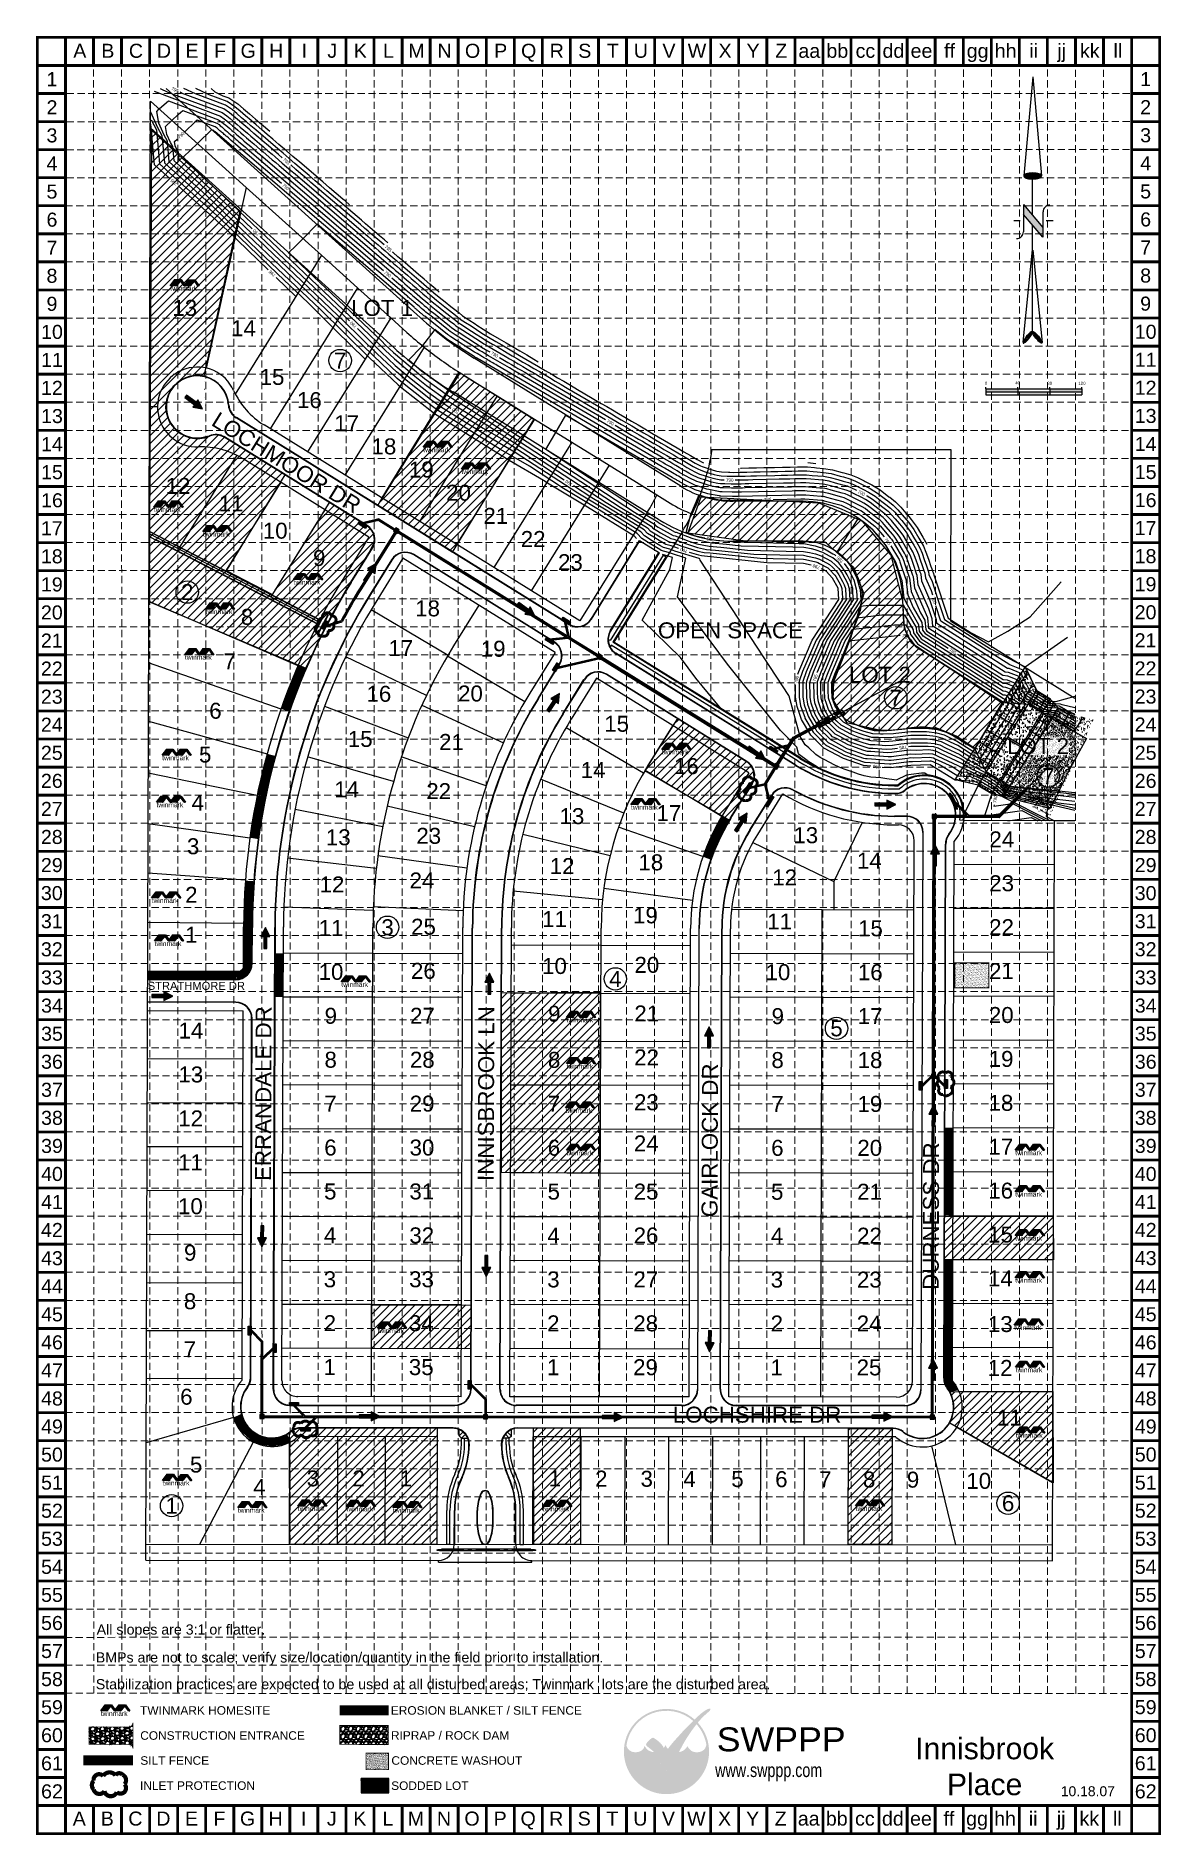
# Model space of a CAD drawing. Extents: x -1498 to -89, y 689 to 2942.
import ezdxf
from ezdxf.enums import TextEntityAlignment as Align

# ---------------------------------------------------------------- set-up
doc = ezdxf.new("R2010")
doc.units = 0
doc.header["$LTSCALE"] = 40
doc.header["$MEASUREMENT"] = 0
for name, pattern in [('ACAD_ISO02W100', [15, 12, -3]), ('CENTER2', [1.125, 0.75, -0.125, 0.125, -0.125]), ('DASHED', [0.75, 0.5, -0.25]), ('HIDDEN', [0.375, 0.25, -0.125]), ('PHANTOM2', [1.25, 0.625, -0.125, 0.125, -0.125, 0.125, -0.125])]:
    doc.linetypes.add(name, pattern=pattern)
doc.layers.get('0').update_dxf_attribs({"color": 2, "linetype": 'CONTINUOUS'})
for name, color, linetype in [('-HATCH', 2, 'CONTINUOUS'), ('ARROWS', 252, 'CONTINUOUS'), ('BASE', 7, 'CONTINUOUS'), ('CONT-PROP-MAJ', 5, 'CONTINUOUS'), ('CONT-PROP-MIN', 3, 'CONTINUOUS'), ('CONT-PROP-TEXT', 4, 'CONTINUOUS'), ('CTRL-LOTS', 2, 'PHANTOM2'), ('CTRL-LOTS-TEXT', 2, 'CONTINUOUS'), ('CTRL-ROW', 3, 'PHANTOM2'), ('CTRL-ROW-TEXT', 2, 'CONTINUOUS'), ('EROSION BLANKETS', 84, 'CONTINUOUS'), ('FEAT-PVMT-BC', 115, 'CONTINUOUS'), ('FEAT-PVMT-FC', 115, 'CONTINUOUS'), ('FEAT-PVMT-SWLK', 115, 'CONTINUOUS'), ('GRAD-CHAN', 1, 'CONTINUOUS'), ('GRAD-CHAN-SLOPE', 1, 'CONTINUOUS'), ('GRID', 254, 'DASHED'), ('LEGEND', 7, 'CONTINUOUS'), ('LOGO', 7, 'CONTINUOUS'), ('NARROW', 7, 'CONTINUOUS'), ('SODDED LOT', 2, 'CONTINUOUS'), ('UTIL-STRM-AG', 1, 'CONTINUOUS'), ('UTIL-STRM-CL', 2, 'CONTINUOUS'), ('UTIL-STRM-CULV', 1, 'CONTINUOUS'), ('UTIL-STRM-UG', 1, 'CONTINUOUS')]:
    doc.layers.add(name, color=color, linetype=linetype)
doc.styles.add("L200'", font='ARIAL.TTF', dxfattribs={"height": 0.001969})
doc.styles.add('LOGO1', font='ROCKEB.TTF', dxfattribs={"height": 25})
doc.styles.get("Standard").update_dxf_attribs({"font": 'ARIAL.TTF'})
pattern_1 = [(50, (0, 0), (10.758903, -0.941282), [1.125, -12.375]), (355, (0, 0), (-2.08127, 11.28288), [0.9, -9.9]), (100.4514, (0.897, -0.078), (8.67764, 10.341593), [0.956103, -10.51713]), (46.1842, (0, 3), (16.008616, -2.482785), [1.6875, -18.5625]), (96.6356, (1.334, 2.793), (14.01994, 14.61177), [1.43415, -15.7757]), (351.1842, (0, 3), (14.01993, 14.61178), [1.35, -14.85]), (21, (1.5, 2.25), (8.953606, -6.039283), [1.125, -12.375]), (326, (1.5, 2.25), (3.64973, 10.87725), [0.9, -9.9]), (71.4514, (2.246, 1.747), (12.60334, 4.837957), [0.956103, -10.51713]), (37.5, (0, 0), (0.182398, 4.993408), [0, -9.78, 0, -10.05, 0, -9.9375]), (7.5, (0, 0), (3.946043, 5.916176), [0, -5.73, 0, -9.555, 0, -3.7875]), (327.5, (-3.345, 0), (8.0073365, -0.338323), [0, -3.75, 0, -11.7, 0, -15.525]), (317.5, (-4.845, 0), (8.747793, 1.501575), [0, -4.875, 0, -7.77, 0, -11.025])]
pattern_2 = [(45, (4.85433, -12.18939), (-0.08838835, 0.08838835), [])]

msp = doc.modelspace()

# ---------------------------------------------------------------- texts
at = {"color": 7}
for s, p in [('0', (-309.5, 2505)), ('40', (-271.5, 2505.6)), ('80', (-231.3, 2505)), ('120', (-192.4, 2505))]:
    msp.add_text(s, height=3.85, dxfattribs=at).set_placement(p)
at = {"insert": (-309.8, 810.5), "char_height": 27, "width": 138.06, "attachment_point": 2}
msp.add_mtext('{\\C0;Innisbrook Place}', dxfattribs=at)
at = {"layer": 'BASE'}
for s, height, p in [('A', 17.6, (-1443.5, 2923.4)), ('B', 17.6, (-1408.4, 2923.4)), ('C', 17.6, (-1373.2, 2923.4)), ('D', 17.6, (-1338.1, 2923.4)), ('E', 17.6, (-1302.9, 2923.4)), ('F', 17.6, (-1267.8, 2923.4)), ('G', 17.6, (-1232.6, 2923.4)), ('H', 17.6, (-1197.5, 2923.4)), ('I', 17.6, (-1162.3, 2923.4)), ('J', 17.6, (-1127.2, 2923.4)), ('K', 17.6, (-1092, 2923.4)), ('L', 17.6, (-1056.8, 2923.4)), ('M', 17.6, (-1021.7, 2923.4)), ('N', 17.6, (-986.5, 2923.4)), ('O', 17.6, (-951.4, 2923.4)), ('P', 17.6, (-916.2, 2923.4)), ('Q', 17.6, (-881.1, 2923.4)), ('R', 17.6, (-845.9, 2923.4)), ('S', 17.6, (-810.8, 2923.4)), ('T', 17.6, (-775.6, 2923.4)), ('U', 17.6, (-740.5, 2923.4)), ('V', 17.6, (-705.3, 2923.4)), ('W', 17.6, (-670.2, 2923.4)), ('X', 17.6, (-635, 2923.4)), ('Y', 17.6, (-599.9, 2923.4)), ('Z', 17.6, (-564.7, 2923.4)), ('bb', 17.58, (-494.4, 2923.4)), ('dd', 17.58, (-424.1, 2923.4)), ('ff', 17.58, (-353.8, 2923.4)), ('hh', 17.58, (-283.5, 2923.4)), ('ii', 17.58, (-248.3, 2923.4)), ('jj', 17.58, (-213.2, 2923.4)), ('kk', 17.58, (-178, 2923.4)), ('ll', 17.58, (-142.9, 2923.4)), ('aa', 17.58, (-529.5, 2923.4)), ('cc', 17.58, (-459.2, 2923.4)), ('ee', 17.58, (-388.9, 2923.4)), ('gg', 17.58, (-318.6, 2923.4)), ('1', 17.6, (-1478.5, 2887.9)), ('1', 17.6, (-1478.4, 2887.7)), ('1', 17.6, (-108.1, 2887.9)), ('2', 17.6, (-108.1, 2852.8)), ('2', 17.6, (-1478.4, 2852.6)), ('3', 17.6, (-1478.4, 2817.4)), ('3', 17.6, (-108.1, 2817.6)), ('4', 17.6, (-1478.4, 2782.2)), ('4', 17.6, (-108.1, 2782.5)), ('5', 17.6, (-1478.4, 2747.1)), ('5', 17.6, (-108.1, 2747.3)), ('6', 17.6, (-1478.4, 2711.9)), ('6', 17.6, (-108.1, 2712.2)), ('7', 17.6, (-1478.4, 2676.8)), ('7', 17.6, (-108.1, 2677)), ('8', 17.6, (-1478.4, 2641.6)), ('8', 17.6, (-108.1, 2641.9)), ('9', 17.6, (-1478.4, 2606.5)), ('9', 17.6, (-108.1, 2606.7)), ('10', 17.58, (-1478.4, 2571.3)), ('10', 17.58, (-108.1, 2571.5)), ('11', 17.58, (-1478.4, 2536.2)), ('11', 17.58, (-108.1, 2536.4)), ('12', 17.58, (-1478.5, 2501.2)), ('12', 17.58, (-108.1, 2501.4)), ('13', 17.58, (-1478.4, 2465.9)), ('13', 17.58, (-108.1, 2466.1)), ('14', 17.58, (-1478.4, 2430.7)), ('14', 17.58, (-108.1, 2430.9)), ('15', 17.58, (-1478.4, 2395.6)), ('15', 17.58, (-108.1, 2395.8)), ('16', 17.58, (-1478.4, 2360.4)), ('16', 17.58, (-108.1, 2360.6)), ('17', 17.58, (-1478.6, 2325.4)), ('17', 17.58, (-108.2, 2325.6)), ('18', 17.58, (-1478.6, 2290.2)), ('18', 17.58, (-108.2, 2290.4)), ('19', 17.58, (-1478.6, 2255)), ('19', 17.58, (-108.2, 2255.3)), ('20', 17.58, (-1478.6, 2219.9)), ('20', 17.58, (-108.2, 2220.1)), ('21', 17.58, (-1478.6, 2184.7)), ('21', 17.58, (-108.2, 2185)), ('22', 17.58, (-1478.6, 2149.6)), ('22', 17.58, (-108.2, 2149.8)), ('23', 17.58, (-1478.6, 2114.4)), ('23', 17.58, (-108.2, 2114.6)), ('24', 17.58, (-1478.6, 2079.3)), ('24', 17.58, (-108.2, 2079.5)), ('25', 17.58, (-1478.6, 2044.1)), ('25', 17.58, (-108.1, 2044.2)), ('26', 17.58, (-1478.6, 2009)), ('26', 17.58, (-108.1, 2009)), ('27', 17.58, (-1478.6, 1973.8)), ('27', 17.58, (-108.1, 1973.8)), ('28', 17.58, (-1478.6, 1938.7)), ('28', 17.58, (-108.1, 1938.7)), ('29', 17.58, (-1478.6, 1903.5)), ('29', 17.58, (-108.1, 1903.5)), ('30', 17.58, (-1478.6, 1868.4)), ('30', 17.58, (-108.1, 1868.4)), ('31', 17.58, (-1478.6, 1833.2)), ('31', 17.58, (-108.1, 1833.2)), ('32', 17.58, (-1478.6, 1798)), ('32', 17.58, (-108.1, 1798.1)), ('33', 17.58, (-1478.4, 1762.7)), ('33', 17.58, (-108, 1762.7)), ('34', 17.58, (-1478.4, 1727.5)), ('34', 17.58, (-108, 1727.5)), ('35', 17.58, (-1478.4, 1692.3)), ('35', 17.58, (-108, 1692.4)), ('36', 17.58, (-1478.4, 1657.2)), ('36', 17.58, (-108, 1657.2)), ('37', 17.58, (-1478.4, 1622)), ('37', 17.58, (-108, 1622.1)), ('38', 17.58, (-1478.4, 1586.9)), ('38', 17.58, (-108, 1586.9)), ('39', 17.58, (-1478.4, 1551.7)), ('39', 17.58, (-108, 1551.8)), ('40', 17.58, (-1478.4, 1516.6)), ('40', 17.58, (-108, 1516.6)), ('41', 17.58, (-1478.4, 1481.4)), ('41', 17.58, (-108, 1481.5)), ('42', 17.58, (-1478.5, 1446.4)), ('42', 17.58, (-108, 1446.5)), ('43', 17.58, (-1478.4, 1411.1)), ('43', 17.58, (-108, 1411.2)), ('44', 17.58, (-1478.4, 1376)), ('44', 17.58, (-108, 1376)), ('45', 17.58, (-1478.4, 1340.8)), ('45', 17.58, (-108, 1340.8)), ('46', 17.58, (-1478.4, 1305.7)), ('46', 17.58, (-108, 1305.7)), ('47', 17.58, (-1478.4, 1270.5)), ('47', 17.58, (-108, 1270.5)), ('48', 17.58, (-1478.4, 1235.4)), ('48', 17.58, (-108, 1235.4)), ('49', 17.58, (-1478.4, 1200.3)), ('49', 17.58, (-108, 1200.3)), ('50', 17.58, (-1478.4, 1165.1)), ('50', 17.58, (-108, 1165.2)), ('51', 17.58, (-1478.4, 1130)), ('51', 17.58, (-108, 1130)), ('52', 17.58, (-1478.4, 1094.8)), ('52', 17.58, (-108, 1094.9)), ('53', 17.58, (-1478.4, 1059.7)), ('53', 17.58, (-108, 1059.7)), ('54', 17.58, (-1478.4, 1024.5)), ('54', 17.58, (-108, 1024.5)), ('55', 17.58, (-1478.4, 989.4)), ('55', 17.58, (-108, 989.4)), ('56', 17.58, (-1478.4, 954.2)), ('56', 17.58, (-108, 954.2)), ('57', 17.58, (-1478.4, 919.1)), ('57', 17.58, (-108, 919.1)), ('58', 17.58, (-1478.4, 883.9)), ('58', 17.58, (-108, 883.9)), ('59', 17.58, (-1478.4, 848.7)), ('59', 17.58, (-108, 848.8)), ('60', 17.58, (-1478.4, 813.6)), ('60', 17.58, (-108, 813.6)), ('61', 17.58, (-1478.4, 778.4)), ('61', 17.58, (-108, 778.5)), ('62', 17.58, (-1478.4, 743.3)), ('62', 17.58, (-108, 743.3)), ('A', 17.6, (-1444.2, 709.2)), ('B', 17.6, (-1409.1, 709.2)), ('C', 17.6, (-1373.9, 709.2)), ('D', 17.6, (-1338.8, 709.2)), ('E', 17.6, (-1303.6, 709.2)), ('F', 17.6, (-1268.5, 709.2)), ('G', 17.6, (-1233.3, 709.2)), ('H', 17.6, (-1198.2, 709.2)), ('I', 17.6, (-1163, 709.2)), ('J', 17.6, (-1127.8, 709.2)), ('K', 17.6, (-1092.7, 709.2)), ('L', 17.6, (-1057.5, 709.2)), ('M', 17.6, (-1022.4, 709.2)), ('N', 17.6, (-987.2, 709.2)), ('O', 17.6, (-952.1, 709.2)), ('P', 17.6, (-916.9, 709.2)), ('Q', 17.6, (-881.8, 709.2)), ('R', 17.6, (-846.6, 709.2)), ('S', 17.6, (-811.5, 709.2)), ('T', 17.6, (-776.3, 709.2)), ('U', 17.6, (-741.2, 709.2)), ('V', 17.6, (-706, 709.2)), ('W', 17.6, (-670.9, 709.2)), ('X', 17.6, (-635.7, 709.2)), ('Y', 17.6, (-600.5, 709.2)), ('Z', 17.6, (-565.4, 709.2)), ('aa', 17.58, (-530.2, 709.2)), ('bb', 17.58, (-495.1, 709.2)), ('cc', 17.58, (-459.9, 709.2)), ('dd', 17.58, (-424.8, 709.2)), ('ee', 17.58, (-389.6, 709.2)), ('ff', 17.58, (-354.5, 709.2)), ('gg', 17.58, (-319.3, 709.2)), ('hh', 17.58, (-284.2, 709.2)), ('ii', 17.58, (-249, 709.2)), ('jj', 17.58, (-213.9, 709.2)), ('kk', 17.58, (-178.7, 709.2)), ('ll', 17.58, (-143.5, 709.2))]:
    msp.add_text(s, height=height, dxfattribs=at).set_placement(p, align=Align.MIDDLE_CENTER)
at = {"layer": 'BASE', "color": 7, "style": "L200'"}
for s, height, p in [('All slopes are 3:1 or flatter.', 12.718, (-1422.4, 939.7)), ('BMPs are not to scale; verify size/location/quantity in the field prior to installation.', 12.718, (-1423.5, 904.7)), ('Stabilization practices are expected to be used at all disturbed areas; Twinmark  lots are the disturbed area.', 12.7179, (-1423.5, 871.2))]:
    msp.add_text(s, height=height, dxfattribs=at).set_placement(p)
at = {"layer": 'BASE'}
msp.add_text('10.18.07', height=12.46, dxfattribs=at).set_placement((-180.5, 737.2), align=Align.CENTER)
at = {"layer": 'CONT-PROP-TEXT', "color": 35}
for s, rotation, p in [(' 795 ', 333.944, (-1324.2, 2874.5)), (' 790 ', 43.859, (-1316.6, 2817.5)), (' 795 ', 319.468, (-1184.7, 2785)), (' 795 ', 138.0817, (-1325.5, 2758.8)), (' 790 ', 319.4686, (-1185.4, 2752.7)), (' 790 ', 136.5118, (-1222.6, 2695.8)), (' 795 ', 319.4698, (-1057, 2675.8)), (' 795 ', 135.8955, (-1202.5, 2644.4)), (' 790 ', 319.4686, (-1057.7, 2643.6)), (' 790 ', 136.4634, (-1100.7, 2580.2)), (' 790 ', 329.6174, (-923.8, 2542.8)), (' 790 ', 147.9872, (-972.6, 2472.2)), (' 790 ', 329.6175, (-778.8, 2457.8)), (' 790 ', 146.8242, (-830.7, 2382.2)), (' 790 ', 358.5487, (-629.2, 2385.7)), (' 790 ', 333.2292, (-464.2, 2369.5)), (' 785 ', 1.2261, (-581.8, 2361.4)), (' 790 ', 162.6001, (-686.6, 2297.7)), (' 785 ', 169.0593, (-653.5, 2311.7)), (' 785 ', 306.9352, (-431.4, 2308.9)), (' 790 ', 159.0843, (-520.7, 2277.2)), (' 785 ', 136.2325, (-491, 2286.1)), (' 790 ', 287.9759, (-373.1, 2235.1)), (' 780 ', 338.8487, (-408.9, 2189.2)), (' 785 ', 327.5925, (-349.6, 2171.2)), (' 785 ', 72.8455, (-522, 2137.9)), (' 790 ', 77.022, (-545.4, 2135.9)), (' 790 ', 296.3115, (-252.5, 2129.4)), (' 780 ', 127.183, (-492.2, 2095.3)), (' 785 ', 330.3477, (-209, 2087.7)), (' 785 ', 186.8602, (-412.1, 2050.8)), (' 780 ', 147.4501, (-335.3, 2057.2)), (' 790 ', 175.6428, (-445.4, 2026.8)), (' 790 ', 80.6649, (-296.5, 1986)), (' 785 ', 166.7923, (-261.5, 1991.6))]:
    msp.add_text(s, height=4, rotation=rotation, dxfattribs=at).set_placement(p, align=Align.MIDDLE)
at = {"layer": 'CTRL-LOTS-TEXT', "color": 7}
for s, p in [('13', (-1312, 2591.4)), ('14', (-1238.4, 2565.9)), ('15', (-1202.7, 2504.9)), ('16', (-1155.9, 2475.9)), ('17', (-1109.2, 2446.9)), ('18', (-1062.5, 2417.9)), ('12', (-1320.4, 2368.4)), ('19', (-1015.7, 2388.9)), ('11', (-1253.9, 2346.6)), ('20', (-969, 2359.9)), ('21', (-922.3, 2330.9)), ('10', (-1198.7, 2312.3)), ('22', (-875.5, 2301.9)), ('9', (-1143.5, 2278.1)), ('23', (-828.8, 2272.9)), ('18', (-1007.8, 2215)), ('8', (-1234, 2204.4)), ('7', (-1255.8, 2148.5)), ('17', (-1041.3, 2165.2)), ('19', (-925.6, 2164.4)), ('16', (-1068.8, 2108)), ('20', (-954.1, 2108.4)), ('6', (-1273.6, 2086.8)), ('15', (-770.9, 2070.5)), ('5', (-1286.4, 2031.9)), ('15', (-1092.2, 2051.5)), ('21', (-977.8, 2047.7)), ('14', (-800.3, 2012.6)), ('16', (-683.5, 2017.4)), ('14', (-1109.2, 1988.3)), ('22', (-993.9, 1986.1)), ('4', (-1295.7, 1971.8)), ('13', (-826.9, 1954.8)), ('17', (-705.4, 1958.6)), ('13', (-1119.7, 1928.3)), ('23', (-1006.3, 1930.1)), ('13', (-533.9, 1930.9)), ('24', (-288.3, 1925.7)), ('3', (-1301.5, 1917.1)), ('18', (-728.1, 1896.9)), ('14', (-454.3, 1899)), ('24', (-1014.8, 1874.2)), ('12', (-839.2, 1892.2)), ('12', (-560.4, 1878)), ('2', (-1303.8, 1856.2)), ('12', (-1127.6, 1869.2)), ('23', (-288.5, 1870.7)), ('19', (-734.8, 1830.5)), ('1', (-1303.9, 1806.2)), ('11', (-1128.7, 1814.7)), ('25', (-1012.9, 1816.3)), ('11', (-848.7, 1825.9)), ('11', (-566.7, 1822.8)), ('15', (-452.9, 1814.3)), ('22', (-288.6, 1815.7)), ('26', (-1013.1, 1761)), ('10', (-848.8, 1767.1)), ('20', (-733, 1768.5)), ('21', (-288.8, 1760.7)), ('10', (-1128.8, 1759.7)), ('10', (-568.8, 1759.3)), ('16', (-453.1, 1759.3)), ('9', (-1129, 1704.7)), ('27', (-1014.2, 1704.7)), ('9', (-849, 1707.3)), ('21', (-733.2, 1707.6)), ('9', (-569, 1704.3)), ('17', (-453.3, 1704.3)), ('20', (-289, 1705.7)), ('14', (-1304.3, 1686.2)), ('8', (-1129.2, 1649.7)), ('28', (-1014.4, 1649.7)), ('8', (-849.2, 1649.5)), ('22', (-733.4, 1652.6)), ('8', (-569.2, 1649.3)), ('18', (-453.4, 1649.3)), ('19', (-289.2, 1650.7)), ('13', (-1304.5, 1631.2)), ('7', (-1129.4, 1594.7)), ('29', (-1014.6, 1594.7)), ('7', (-849.4, 1594.5)), ('23', (-733.6, 1596.4)), ('7', (-569.4, 1594.3)), ('19', (-453.6, 1594.3)), ('18', (-289.4, 1595.7)), ('12', (-1304.7, 1576.2)), ('6', (-1129.5, 1539.7)), ('30', (-1014.8, 1539.7)), ('6', (-849.5, 1539.5)), ('24', (-733.8, 1544.9)), ('6', (-569.5, 1539.3)), ('20', (-453.8, 1539.3)), ('17', (-289.5, 1540.7)), ('11', (-1304.9, 1521.2)), ('5', (-1129.7, 1484.7)), ('31', (-1015, 1484.7)), ('5', (-849.7, 1484.5)), ('25', (-734, 1484.5)), ('5', (-569.7, 1484.3)), ('21', (-454, 1484.3)), ('16', (-289.7, 1485.7)), ('10', (-1305, 1466.2)), ('4', (-1129.9, 1429.7)), ('32', (-1015.1, 1429.7)), ('4', (-849.9, 1429.5)), ('26', (-734.1, 1429.5)), ('4', (-569.9, 1429.3)), ('22', (-454.1, 1429.3)), ('15', (-289.9, 1430.7)), ('9', (-1305.2, 1407.9)), ('3', (-1130.1, 1374.7)), ('33', (-1015.3, 1374.7)), ('3', (-850.1, 1374.5)), ('27', (-734.3, 1374.5)), ('3', (-570.1, 1374.3)), ('23', (-454.3, 1374.3)), ('14', (-290.1, 1375.7)), ('8', (-1305.4, 1347.2)), ('2', (-1130.2, 1319.7)), ('34', (-1015.5, 1319.7)), ('2', (-850.2, 1319.5)), ('28', (-734.5, 1319.5)), ('2', (-570.2, 1319.3)), ('24', (-454.5, 1319.3)), ('13', (-290.2, 1318.6)), ('7', (-1305.6, 1287.1)), ('1', (-1130.4, 1264.7)), ('35', (-1015.7, 1264.7)), ('1', (-850.4, 1264.5)), ('29', (-734.7, 1264.5)), ('25', (-454.7, 1264.3)), ('1', (-570.4, 1264.3)), ('12', (-290.4, 1263.6)), ('6', (-1310, 1227.6)), ('11', (-278.8, 1201.5)), ('5', (-1297.8, 1142.6)), ('4', (-1218.5, 1114.5)), ('3', (-1151.5, 1125.3)), ('2', (-1094.3, 1125.3)), ('1', (-1035.1, 1125.3)), ('1', (-848.3, 1125.2)), ('2', (-790.1, 1125)), ('3', (-733.2, 1124.8)), ('4', (-679.5, 1124.6)), ('5', (-619.5, 1124.5)), ('6', (-564.5, 1124.3)), ('7', (-509.5, 1124.1)), ('8', (-454.5, 1123.9)), ('9', (-399.5, 1123.7)), ('10', (-317.2, 1122.2))]:
    msp.add_text(s, height=20, dxfattribs=at).set_placement(p, align=Align.CENTER)
for s, p in [('LOT 1', (-1064.7, 2601.3)), ('7', (-1117.3, 2535.4)), ('2', (-1308.9, 2245.4)), ('OPEN SPACE', (-628.3, 2197.5)), ('LOT 2', (-441, 2141.8)), ('7', (-421.2, 2113)), ('LOT 2', (-242.8, 2052.6)), ('7', (-230, 2014.9)), ('3', (-1057.9, 1825.6)), ('4', (-772.5, 1760.9)), ('5', (-495.4, 1699)), ('1', (-1328.5, 1101.1)), ('6', (-280.4, 1104.2))]:
    msp.add_text(s, height=20, dxfattribs=at).set_placement(p, align=Align.MIDDLE_CENTER)
at = {"layer": 'CTRL-ROW-TEXT', "color": 7}
for s, height, rotation, p in [('LOCHMOOR DR', 20, 328.1784, (-1192.9, 2394)), ('STRATHMORE DR', 10, 359.9608, (-1297.5, 1744.2)), ('ERRANDALE DR', 20, 89.8159, (-1197.6, 1617.2)), ('INNISBROOK LN', 20, 89.8159, (-918.5, 1617.2)), ('GAIRLOCK DR', 20, 89.8159, (-638.2, 1558.7)), ('DURNESS DR', 20, 89.8159, (-361.1, 1463.8)), ('LOCHSHIRE DR', 20, 359.9608, (-594.9, 1199.1))]:
    msp.add_text(s, height=height, rotation=rotation, dxfattribs=at).set_placement(p, align=Align.BOTTOM_CENTER)
at = {"layer": 'LEGEND', "style": "L200'"}
for s, height, p in [('TWINMARK HOMESITE', 10.671, (-1368, 839.3)), ('EROSION BLANKET / SILT FENCE', 10.671, (-1053.8, 839.3)), ('CONSTRUCTION ENTRANCE', 10.671, (-1367.8, 807.9)), ('RIPRAP / ROCK DAM', 10.671, (-1053.7, 808)), ('SILT FENCE', 10.67, (-1367.7, 776.6)), ('CONCRETE WASHOUT', 10.671, (-1053.1, 776.6)), ('INLET PROTECTION', 10.671, (-1368.1, 745.2)), ('SODDED LOT', 10.67, (-1053.4, 745.1))]:
    msp.add_text(s, height=height, dxfattribs=at).set_placement(p)

# ---------------------------------------------------------------- blocks, each defined once
blk = doc.blocks.new('A$C198E63FF')
h = blk.add_hatch()
h.set_pattern_fill('ANSI31', color=13, style=0)
h.set_pattern_definition(pattern_2)
h.paths.add_polyline_path([(73.4, 43.4), (96, 73.8), (127.3, 73.8), (149.6, 42.9), (142.9, 43), (124.7, 68.8), (103.7, 42.9)])
h.paths.add_polyline_path([(3.7, 43.2), (26.9, 74), (58.2, 74), (80.4, 43.3), (73.1, 43.4), (54.8, 67.9), (34.6, 43.1)])
h = blk.add_hatch()
h.set_pattern_fill('ANSI31', color=13, style=0)
h.set_pattern_definition(pattern_2)
h.paths.add_polyline_path([(3.7, 43.2), (26.9, 74), (58.2, 74), (80.4, 43.3), (73.1, 43.4), (54.8, 67.9), (34.6, 43.1)])
h.paths.add_polyline_path([(76.9, 48.1), (73.4, 43.4), (80.3, 43.4)], flags=17)
h = blk.add_hatch()
h.set_pattern_fill('ANSI31', color=13, style=0)
h.set_pattern_definition(pattern_2)
h.paths.add_polyline_path([(76.9, 48.1), (73.4, 43.4), (80.3, 43.4)])
at = {"color": 13}
for points in [[(3.7, 43.2), (26.9, 74), (58.2, 74), (80.4, 43.3), (73.1, 43.4), (54.8, 67.9), (34.6, 43.1)], [(73.4, 43.4), (96, 73.8), (127.3, 73.8), (149.6, 42.9), (142.9, 43), (124.7, 68.8), (103.7, 42.9)], [(76.9, 48.1), (73.4, 43.4), (80.3, 43.4)]]:
    blk.add_lwpolyline(points, close=True, dxfattribs=at)
at = {"color": 13, "insert": (4.1, 42.2), "char_height": 24, "width": 726.039, "attachment_point": 1}
blk.add_mtext('twinmark', dxfattribs=at)
blk = doc.blocks.new('Twinmark logo')
at = {"color": 13}
blk.add_blockref('A$C198E63FF', (20.8, 28.3), dxfattribs=at)
blk = doc.blocks.new('North Arrow')
at = {"layer": 'NARROW'}
for p, q in [((32.43, 3.06), (32.43, 4.63)), ((0, 0), (22.36, 2)), ((0, 0), (22.33, -2.02)), ((28.77, -2.09), (34.02, 2.32)), ((36.18, 2.33), (30.46, 2.33)), ((36.16, 2.32), (31.04, -2.09)), ((39.1, 0.01), (59.96, 2.11)), ((31.2, -0.05), (21.66, -0.05)), ((21.66, -0.05), (21.66, -0.05)), ((28.77, -2.09), (34.95, -2.09)), ((32.43, -4.26), (32.43, -2.8)), ((57.45, -0.05), (33.41, -0.05)), ((59.83, -2.14), (39.04, -0.01)), ((57.69, -0.03), (57.77, -0.01)), ((57.77, -0.05), (57.69, -0.03))]:
    blk.add_line(p, q, dxfattribs=at)
blk.add_lwpolyline([(22.36, -2.03), (22.59, -1.93, 0.091577), (22.87, -1.44, 0.048306), (23.03, -0.75), (23.07, -0.01), (23.01, 0.82, 0.048306), (22.87, 1.42, 0.091577), (22.59, 1.91), (22.36, 2.01), (22.14, 1.91, 0.091577), (21.86, 1.42, 0.048306), (21.72, 0.82), (21.66, -0.01), (21.72, -0.83, 0.048306), (21.86, -1.44, 0.091577), (22.14, -1.93)], format="xyb", close=True, dxfattribs=at)
for points in [[(57.46, -0.03), (57.44, 0.08, -0.066818), (57.67, 0.47, -0.03073), (58.01, 0.84), (58.52, 1.29), (59.07, 1.7, -0.03073), (59.5, 1.95, -0.066818), (59.93, 2.1), (60.04, 2.06)], [(60.04, 2.06), (60.05, 1.95, -0.066818), (59.82, 1.56, -0.03073), (59.43, 1.14), (58.97, 0.74), (58.42, 0.33, -0.03073), (57.99, 0.08, -0.036692), (57.76, -0.02)], [(57.46, -0.04), (57.44, -0.15, 0.066818), (57.67, -0.54, 0.03073), (58.01, -0.9), (58.52, -1.36), (59.07, -1.77, 0.03073), (59.5, -2.02, 0.066818), (59.93, -2.17), (60.04, -2.13)], [(60.04, -2.13), (60.05, -2.01, 0.066818), (59.82, -1.63, 0.03073), (59.43, -1.2), (58.97, -0.8), (58.42, -0.4, 0.03073), (57.99, -0.15, 0.036692), (57.76, -0.05)]]:
    blk.add_lwpolyline(points, format="xyb", dxfattribs=at)
for centre, start, end in [((30.46, 3.86), 178.8769, 270), ((34.95, -3.62), 358.8769, 90)]:
    blk.add_arc(centre, 1.53, start, end, dxfattribs=at)
for points in [[(23.03, -0.76), (21.67, -0.05), (23.07, -0.05), (21.72, 0.82)], [(23.07, -0.05), (21.72, 0.82), (23.02, 0.75), (21.85, 1.42)], [(23.02, 0.75), (21.85, 1.42), (22.87, 1.44), (22.14, 1.91)], [(22.87, 1.44), (22.14, 1.91), (22.59, 1.91), (22.36, 2)], [(31.05, -2.09), (36.15, 2.36), (28.75, -2.06), (34.01, 2.36)], [(57.44, 0.08), (57.7, -0.01), (57.5, 0.21), (57.77, -0.01)], [(57.45, -0.04), (57.69, -0.02), (57.44, 0.08), (57.7, -0.01)], [(57.5, 0.21), (57.77, -0.01), (57.6, 0.39), (57.94, 0.06)], [(57.6, 0.39), (57.94, 0.06), (57.68, 0.5), (58.07, 0.13)], [(57.68, 0.5), (58.07, 0.13), (57.84, 0.66), (58.29, 0.26)], [(57.84, 0.66), (58.29, 0.26), (58.03, 0.86), (58.52, 0.41)], [(58.03, 0.86), (58.52, 0.41), (58.26, 1.07), (58.73, 0.57)], [(58.26, 1.07), (58.73, 0.57), (58.52, 1.3), (59.05, 0.81)], [(58.52, 1.3), (59.05, 0.81), (58.7, 1.42), (59.26, 0.99)], [(59.26, 1), (58.69, 1.42), (59.45, 1.15), (59, 1.65)], [(59.45, 1.15), (59, 1.65), (59.62, 1.34), (59.28, 1.82)], [(59.62, 1.34), (59.28, 1.82), (59.81, 1.55), (59.49, 1.95)], [(59.81, 1.55), (59.49, 1.95), (59.93, 1.73), (59.69, 2.04)], [(59.93, 1.73), (59.69, 2.04), (60.05, 1.94), (59.93, 2.1)], [(60.05, 1.94), (59.93, 2.1), (60.04, 2.06)], [(22.87, -1.44), (21.72, -0.87), (23.03, -0.76), (21.67, -0.05)], [(22.58, -1.93), (21.86, -1.45), (22.87, -1.44), (21.72, -0.87)], [(22.36, -2.01), (22.14, -1.93), (22.58, -1.93), (21.86, -1.45)], [(57.44, -0.14), (57.69, -0.02), (57.45, -0.04), (57.69, -0.02)], [(57.46, -0.19), (57.7, -0.03), (57.44, -0.14), (57.69, -0.02)], [(57.53, -0.33), (57.76, -0.05), (57.46, -0.19), (57.7, -0.03)], [(57.63, -0.48), (57.9, -0.1), (57.53, -0.33), (57.76, -0.05)], [(57.78, -0.66), (58.09, -0.2), (57.63, -0.48), (57.9, -0.1)], [(57.97, -0.87), (58.34, -0.35), (57.78, -0.66), (58.09, -0.2)], [(58.24, -1.11), (58.61, -0.54), (57.97, -0.87), (58.34, -0.35)], [(58.61, -1.43), (58.93, -0.77), (58.24, -1.11), (58.61, -0.54)], [(58.91, -1.64), (59.2, -1), (58.61, -1.43), (58.93, -0.77)], [(59.12, -1.79), (59.57, -1.36), (58.92, -1.65), (59.2, -1.01)], [(59.35, -1.93), (59.81, -1.62), (59.12, -1.79), (59.57, -1.36)], [(59.54, -1.32), (59.41, -1.18), (59.21, -1.01)], [(59.58, -2.05), (59.93, -1.79), (59.35, -1.93), (59.81, -1.62)], [(59.78, -2.13), (60.05, -2.01), (59.58, -2.05), (59.93, -1.79)], [(59.92, -2.17), (60.04, -2.13), (59.78, -2.13), (60.05, -2.01)]]:
    blk.add_solid(points, dxfattribs=at)
blk = doc.blocks.new('washout')
at = {"layer": 'BASE'}
h = blk.add_hatch(dxfattribs=at)
h.set_pattern_fill('AR-SAND', color=30, scale=1.29438, style=0)
h.set_pattern_definition([(37.5, (1095.3101, -97.0785), (-0.0815373, 2.494042), [0, -1.9674576, 0, -2.200446, 0, -2.1033675]), (7.5, (1095.31, -97.0785), (2.290764, 3.652929), [0, -1.0613916, 0, -1.7733006, 0, -0.6795495]), (327.5, (1093.718, -97.0785), (4.030883, 0.007325), [0, -0.64719, 0, -2.329884, 0, -3.041793]), (317.5, (1093.718, -97.0785), (3.89107, 1.136046), [0, -0.323595, 0, -1.5273684, 0, -1.747413])])
h.paths.add_polyline_path([(44.3, 0), (44.3, 32.4), (0, 32.4), (0, 0)])
at = {"layer": 'BASE', "color": 30, "linetype": 'ACAD_ISO02W100', "const_width": 1.62}
blk.add_lwpolyline([(0, 0), (44.3, 0), (44.3, 32.4), (0, 32.4)], close=True, dxfattribs=at)
blk = doc.blocks.new('new logo')
at = {"layer": 'LOGO'}
h = blk.add_hatch(color=170, dxfattribs=at)
h.paths.add_polyline_path([(67.4, 44.1), (66.8, 44.7), (66.3, 45.2), (66, 45.8), (65.5, 46.4), (65.1, 47.2), (64.7, 47.9), (64.4, 48.5), (64.2, 49), (63.9, 49.6), (63.7, 50.1), (63.3, 51), (62.9, 52), (62.6, 52.8), (62.4, 53.3), (62.2, 53.7), (62.1, 54.2), (61.9, 54.7), (61.7, 55.2), (61.5, 55.7), (61.3, 56.3), (61, 56.8), (60.8, 57.4), (60.5, 57.9), (60.2, 58.5), (60, 59.1), (59.7, 59.6), (59.3, 60.2), (59, 60.8), (58.7, 61.3), (58.3, 61.9), (58, 62.4), (57.6, 62.9), (57.3, 63.4), (56.9, 63.9), (56.6, 64.3), (56.3, 64.7), (55.9, 65.1), (55.6, 65.5), (55.2, 65.9), (54.9, 66.2), (54, 66.2), (52.9, 66.3), (52, 66.5), (51.5, 66.6), (50.9, 66.8), (50.3, 67), (49.4, 67.4), (48.3, 67.9), (47.3, 68.6), (46.5, 69.3), (45.7, 70), (45, 70.8), (44.4, 71.5), (44, 72.2), (43.6, 72.7), (43.4, 72.9), (43.2, 73.2), (43.1, 73.4), (43, 73.5), (42.8, 73.7), (42.7, 73.7), (42.7, 73.8), (42.6, 73.8), (42.5, 73.7), (42.5, 73.6), (42.4, 73.5), (42.4, 73.4), (42.3, 73.2), (42.2, 72.8), (42, 72.1), (41.7, 71.5), (41.4, 70.9), (41, 70.3), (40.5, 69.8), (40, 69.2), (39.4, 68.7), (38.8, 68.2), (38.1, 67.7), (37.3, 67.3), (36.5, 66.9), (35.7, 66.6), (34.9, 66.3), (34, 66.1), (33, 66), (31.9, 65.9), (30.8, 65.9), (29.6, 65.9), (28.6, 66), (27.6, 66.1), (26.7, 66.4), (25.8, 66.7), (25, 67.1), (24.1, 67.6), (23.2, 68.2), (22.4, 68.9), (21.8, 69.5), (21.4, 69.9), (21, 70.4), (20.6, 70.9), (20.2, 71.5), (19.9, 72.1), (19.5, 72.9), (19.2, 73.8), (18.9, 74.8, -0.595729), (106.3, 106.8), (107, 107.5), (107.5, 108), (108.1, 108.6, 37.93689), (112.3, 104.5), (112.1, 104.2), (111.6, 103.7), (111.1, 103.1), (110.6, 102.5, -0.146449), (123.6, 75), (123.3, 74.5), (123.1, 74), (122.9, 73.5), (122.8, 73.1), (122.5, 72.4), (122.2, 71.7), (121.9, 71.1), (121.5, 70.5), (121.1, 70), (120.7, 69.5), (120.2, 69), (119.6, 68.6), (119, 68.1), (118.4, 67.7), (117.8, 67.4), (117.1, 67), (116.5, 66.7), (115.8, 66.5), (115, 66.3), (114.3, 66.1), (113.5, 66), (112.7, 65.9), (111.9, 65.8), (111.1, 65.8), (110.3, 65.8), (109.4, 65.9), (108.6, 66), (107.7, 66.2), (106.8, 66.4), (105.9, 66.7), (105.1, 67.1), (104.3, 67.5), (103.5, 68), (102.8, 68.6), (102.1, 69.3), (101.4, 70), (100.8, 70.7), (100.2, 71.4), (99.8, 72), (99.5, 72.5), (99.4, 72.8), (99.3, 73), (99.1, 73.2), (99, 73.4), (98.9, 73.5), (98.8, 73.6), (98.7, 73.6), (98.6, 73.6), (98.5, 73.5), (98.4, 73.4), (98.4, 73.3), (98.3, 73.2), (98.2, 73), (98.1, 72.8), (97.8, 72.4), (97.4, 71.8), (96.9, 71.1), (96.4, 70.5), (95.9, 70.1), (95.4, 69.6), (94.8, 69.1), (94.2, 68.6), (93.5, 68.2), (92.8, 67.7), (91.9, 67.3), (91, 66.9), (90.1, 66.6), (89.4, 66.4), (88.6, 66.2), (87.8, 66.1), (87.6, 65.6), (87.4, 65.1), (87.1, 64.4), (86.9, 63.8), (86.6, 63), (86.3, 62.2), (85.9, 61.3), (85.6, 60.4), (85.3, 59.5), (84.9, 58.6), (84.6, 57.7), (84.2, 56.7), (83.9, 55.8), (83.5, 54.9), (83.2, 54), (82.9, 53.2), (82.6, 52.4), (82.3, 51.6), (82.1, 51), (81.9, 50.3), (81.6, 49.8), (81.3, 48.9), (80.9, 48.1), (80.5, 47.3), (80.1, 46.6), (79.6, 45.9), (79.1, 45.4), (78.6, 44.8), (78.1, 44.3), (77.6, 43.9), (77, 43.5), (76.5, 43.1), (75.9, 42.8), (75.3, 42.6), (74.6, 42.3), (73.7, 42.1), (73, 41.9), (72.2, 41.9), (71.6, 42), (70.9, 42.2), (70.1, 42.5), (69.4, 42.8), (68.7, 43.1), (68, 43.5)])
h.paths.add_polyline_path([(71.8, 72), (70.7, 73.9), (70.1, 75.2), (69.7, 74.3), (68.7, 72.6), (67.9, 71.7), (67.9, 71.5), (68.1, 71.2), (68.3, 71), (68.4, 70.8), (68.5, 70.6), (68.7, 70.4), (68.8, 70.2), (68.9, 70.1), (69, 70), (69.1, 69.8), (69.3, 69.7), (69.4, 69.7), (69.5, 69.6), (69.6, 69.5), (69.7, 69.5), (69.8, 69.4), (69.9, 69.4), (70.1, 69.3), (70.2, 69.3), (70.3, 69.2), (70.4, 69.2), (70.5, 69.2), (70.6, 69.2), (70.8, 69.2), (70.9, 69.2), (71, 69.2), (71.1, 69.2), (71.2, 69.2), (71.3, 69.2), (71.4, 69.2), (71.5, 69.2), (71.6, 69.2), (71.7, 69.3), (71.8, 69.3), (71.9, 69.3), (72, 69.4), (72.1, 69.5), (72.2, 69.5), (72.3, 69.6), (72.5, 69.6), (72.6, 69.7), (72.7, 69.8), (72.8, 69.9), (72.9, 70), (73, 70.1), (73.1, 70.2), (73.2, 70.3), (73.3, 70.4), (72.5, 71.1)], flags=17)
blk.add_hatch(color=240, dxfattribs=at).paths.add_polyline_path([(117.7, 117.3), (118.9, 118.2), (119.8, 118.9), (120.6, 119.5), (121.3, 119.9), (121.9, 120.3), (122.4, 120.6), (122.8, 120.9), (123.1, 121.1), (123.4, 121.3), (123.7, 121.4), (124, 121.6), (124.2, 121.7), (124.4, 121.8), (124.6, 121.9), (124.8, 121.9), (125, 122), (125.2, 122.1), (125.4, 122.2), (125.6, 122.2), (125.8, 122.3), (125.9, 122.4), (126.1, 122.4), (126.3, 122.5), (126.4, 122.5), (126.6, 122.6), (126.7, 122.6), (126.8, 122.7), (126.9, 122.7), (127.1, 122.7), (127.2, 122.8), (127.3, 122.8), (127.4, 122.8), (127.5, 122.8), (127.6, 122.8), (127.7, 122.8), (127.8, 122.8), (127.9, 122.8), (128, 122.8), (128.1, 122.8), (128.1, 122.8), (128.2, 122.8), (128.3, 122.8), (128.4, 122.8), (128.4, 122.7), (128.5, 122.7), (128.5, 122.7), (128.6, 122.7), (128.6, 122.6), (128.7, 122.6), (128.7, 122.6), (128.7, 122.5), (128.7, 122.5), (128.8, 122.4), (128.8, 122.4), (128.8, 122.3), (128.8, 122.3), (128.8, 122.2), (128.8, 122.1), (128.8, 122.1), (128.8, 122), (128.8, 121.9), (128.8, 121.8), (128.8, 121.8), (128.8, 121.7), (128.8, 121.6), (128.7, 121.5), (128.7, 121.4), (128.7, 121.3), (128.6, 121.3), (128.6, 121.2), (128.5, 121.1), (128.4, 121), (128.4, 120.8), (128.3, 120.7), (128.2, 120.6), (128.1, 120.4), (128, 120.3), (127.8, 120.1), (127.7, 120), (127.6, 119.8), (127.4, 119.6), (127.3, 119.4), (127.1, 119.2), (126.8, 119), (126.6, 118.8), (126.3, 118.5), (125.9, 118.2), (125.5, 117.9), (125.1, 117.5), (124.6, 117), (124, 116.6), (123.5, 116.1), (122.9, 115.6), (122.3, 115.1), (121.7, 114.5), (121.1, 114), (120.6, 113.5), (120, 113), (119.5, 112.5), (119, 112), (118.5, 111.5), (118, 111), (117.5, 110.5), (117, 109.9), (116.5, 109.4), (116, 108.8), (115.5, 108.3), (115, 107.7), (114.5, 107.1), (114, 106.6), (113.5, 106), (113, 105.4), (112.5, 104.8), (112.1, 104.2), (111.6, 103.7), (111.1, 103.1), (110.6, 102.4), (110.1, 101.8), (109.6, 101.1), (109, 100.4), (108.5, 99.7), (107.9, 98.9), (107.3, 98.1), (106.7, 97.3), (106, 96.4), (105.4, 95.6), (104.8, 94.7), (104.2, 93.9), (103.6, 93.1), (103.1, 92.3), (102.5, 91.5), (102, 90.6), (101.4, 89.8), (100.9, 89), (100.3, 88.2), (99.8, 87.3), (99.2, 86.5), (98.6, 85.6), (98.1, 84.7), (97.5, 83.8), (96.9, 82.9), (96.4, 82), (95.9, 81.1), (95.4, 80.3), (94.9, 79.5), (94.5, 78.7), (94, 78), (93.6, 77.2), (93.2, 76.5), (92.8, 75.8), (92.4, 75), (92, 74.3), (91.6, 73.5), (91.2, 72.8), (90.8, 72), (90.4, 71.3), (90, 70.6), (89.6, 69.9), (89.3, 69.3), (89, 68.7), (88.8, 68.2), (88.5, 67.7), (88.3, 67.3), (88.1, 66.9), (88, 66.5), (87.8, 66.1), (87.6, 65.6), (87.4, 65.1), (87.1, 64.4), (86.9, 63.8), (86.6, 63), (86.3, 62.2), (85.9, 61.3), (85.6, 60.4), (85.3, 59.5), (84.9, 58.6), (84.6, 57.7), (84.2, 56.7), (83.9, 55.8), (83.5, 54.9), (83.2, 54), (82.9, 53.2), (82.6, 52.4), (82.3, 51.6), (82.1, 51), (81.9, 50.3), (81.6, 49.8), (81.4, 49.2), (81.2, 48.7), (81, 48.3), (80.8, 47.9), (80.6, 47.5), (80.4, 47.1), (80.2, 46.7), (80, 46.4), (79.7, 46.1), (79.5, 45.8), (79.2, 45.5), (79, 45.2), (78.7, 44.9), (78.5, 44.7), (78.2, 44.4), (78, 44.2), (77.7, 44), (77.4, 43.8), (77.2, 43.6), (76.9, 43.4), (76.6, 43.2), (76.3, 43), (76, 42.9), (75.7, 42.7), (75.5, 42.6), (75.2, 42.5), (74.9, 42.4), (74.6, 42.3), (74.3, 42.2), (74, 42.1), (73.8, 42.1), (73.5, 42), (73.2, 42), (73, 41.9), (72.7, 41.9), (72.5, 41.9), (72.2, 41.9), (72, 42), (71.8, 42), (71.5, 42.1), (71.3, 42.1), (71.1, 42.2), (70.8, 42.2), (70.6, 42.3), (70.4, 42.4), (70.1, 42.5), (69.9, 42.6), (69.6, 42.7), (69.4, 42.8), (69.2, 42.9), (68.9, 43), (68.7, 43.1), (68.5, 43.2), (68.2, 43.4), (68, 43.6), (67.8, 43.7), (67.6, 43.9), (67.4, 44.1), (67.2, 44.3), (67, 44.5), (66.8, 44.7), (66.6, 44.9), (66.5, 45.1), (66.3, 45.4), (66.1, 45.6), (65.9, 45.9), (65.7, 46.2), (65.4, 46.6), (65.2, 47), (65, 47.4), (64.7, 47.9), (64.4, 48.5), (64.2, 49), (63.9, 49.6), (63.7, 50.1), (63.4, 50.7), (63.2, 51.3), (63, 51.8), (62.8, 52.3), (62.6, 52.8), (62.4, 53.3), (62.2, 53.7), (62.1, 54.2), (61.9, 54.7), (61.7, 55.2), (61.5, 55.7), (61.3, 56.3), (61, 56.8), (60.8, 57.4), (60.5, 57.9), (60.2, 58.5), (60, 59.1), (59.7, 59.6), (59.3, 60.2), (59, 60.8), (58.7, 61.3), (58.3, 61.9), (58, 62.4), (57.6, 62.9), (57.3, 63.4), (56.9, 63.9), (56.6, 64.3), (56.3, 64.7), (55.9, 65.1), (55.6, 65.5), (55.2, 65.9), (54.9, 66.3), (54.5, 66.6), (54.1, 67), (53.7, 67.4), (53.3, 67.8), (52.8, 68.1), (52.4, 68.5), (51.9, 68.9), (51.4, 69.3), (50.9, 69.7), (50.5, 70), (50, 70.4), (49.5, 70.8), (49.1, 71.1), (48.7, 71.5), (48.2, 71.8), (47.8, 72.1), (47.5, 72.4), (47.1, 72.7), (46.8, 72.9), (46.6, 73.1), (46.3, 73.3), (46.1, 73.5), (45.9, 73.6), (45.7, 73.8), (45.6, 73.9), (45.5, 74), (45.3, 74.2), (45.2, 74.3), (45.1, 74.4), (45, 74.6), (45, 74.7), (44.9, 74.8), (44.8, 75), (44.8, 75.1), (44.8, 75.2), (44.7, 75.4), (44.7, 75.5), (44.7, 75.7), (44.7, 75.8), (44.7, 76), (44.7, 76.1), (44.7, 76.3), (44.8, 76.4), (44.8, 76.6), (44.9, 76.7), (44.9, 76.9), (45, 77.1), (45.1, 77.2), (45.2, 77.4), (45.3, 77.6), (45.4, 77.8), (45.6, 78), (45.7, 78.2), (45.9, 78.5), (46.1, 78.7), (46.3, 79), (46.6, 79.3), (46.8, 79.5), (47.1, 79.8), (47.3, 80.1), (47.6, 80.4), (47.9, 80.7), (48.2, 81), (48.5, 81.3), (48.8, 81.6), (49.2, 81.9), (49.5, 82.2), (49.8, 82.5), (50.1, 82.7), (50.4, 83), (50.7, 83.2), (51, 83.4), (51.2, 83.6), (51.5, 83.8), (51.7, 83.9), (51.9, 84.1), (52.1, 84.2), (52.2, 84.3), (52.4, 84.4), (52.5, 84.5), (52.7, 84.5), (52.8, 84.6), (53, 84.6), (53.1, 84.6), (53.2, 84.7), (53.3, 84.7), (53.5, 84.7), (53.6, 84.7), (53.7, 84.7), (53.8, 84.7), (54, 84.7), (54.1, 84.6), (54.2, 84.6), (54.3, 84.5), (54.5, 84.5), (54.6, 84.4), (54.7, 84.4), (54.9, 84.3), (55, 84.2), (55.2, 84.1), (55.3, 84.1), (55.5, 84), (55.7, 83.9), (55.9, 83.7), (56.1, 83.6), (56.4, 83.4), (56.7, 83.2), (57, 83), (57.3, 82.8), (57.7, 82.5), (58, 82.3), (58.4, 82), (58.8, 81.7), (59.2, 81.4), (59.6, 81.1), (60, 80.8), (60.4, 80.5), (60.8, 80.2), (61.2, 79.9), (61.5, 79.6), (61.9, 79.3), (62.3, 78.9), (62.6, 78.6), (63, 78.3), (63.3, 77.9), (63.7, 77.5), (64, 77.2), (64.3, 76.8), (64.6, 76.4), (64.9, 76), (65.2, 75.6), (65.5, 75.2), (65.8, 74.8), (66.1, 74.4), (66.4, 74), (66.7, 73.6), (66.9, 73.2), (67.2, 72.8), (67.4, 72.5), (67.6, 72.1), (67.8, 71.8), (67.9, 71.5), (68.1, 71.2), (68.3, 71), (68.4, 70.8), (68.5, 70.6), (68.7, 70.4), (68.8, 70.2), (68.9, 70.1), (69, 70), (69.1, 69.8), (69.3, 69.7), (69.4, 69.7), (69.5, 69.6), (69.6, 69.5), (69.7, 69.5), (69.8, 69.4), (69.9, 69.4), (70.1, 69.3), (70.2, 69.3), (70.3, 69.2), (70.4, 69.2), (70.5, 69.2), (70.6, 69.2), (70.8, 69.2), (70.9, 69.2), (71, 69.2), (71.1, 69.2), (71.2, 69.2), (71.3, 69.2), (71.4, 69.2), (71.5, 69.2), (71.6, 69.2), (71.7, 69.3), (71.8, 69.3), (71.9, 69.3), (72, 69.4), (72.1, 69.5), (72.2, 69.5), (72.3, 69.6), (72.5, 69.6), (72.6, 69.7), (72.7, 69.8), (72.8, 69.9), (72.9, 70), (73, 70.1), (73.1, 70.2), (73.2, 70.3), (73.3, 70.5), (73.5, 70.6), (73.6, 70.8), (73.7, 70.9), (73.9, 71.1), (74, 71.3), (74.2, 71.5), (74.3, 71.8), (74.5, 72), (74.7, 72.3), (74.9, 72.6), (75.1, 72.8), (75.3, 73.1), (75.6, 73.5), (75.8, 73.8), (76.1, 74.1), (76.4, 74.5), (76.7, 74.9), (77, 75.3), (77.3, 75.7), (77.7, 76.1), (78, 76.5), (78.4, 77), (78.8, 77.4), (79.2, 77.9), (79.6, 78.4), (80, 78.9), (80.5, 79.5), (81, 80), (81.5, 80.6), (82, 81.1), (82.5, 81.7), (83, 82.3), (83.6, 82.9), (84.1, 83.5), (84.7, 84.1), (85.2, 84.7), (85.7, 85.3), (86.2, 85.8), (86.7, 86.4), (87.2, 86.9), (87.7, 87.4), (88.1, 87.9), (88.6, 88.5), (89.1, 89), (89.5, 89.5), (90, 90.1), (90.5, 90.6), (91, 91.2), (91.5, 91.7), (92.1, 92.3), (92.6, 92.9), (93.2, 93.5), (93.8, 94.1), (94.4, 94.8), (95, 95.4), (95.6, 96), (96.3, 96.7), (96.9, 97.3), (97.6, 98), (98.2, 98.6), (98.8, 99.2), (99.4, 99.8), (100, 100.3), (100.5, 100.9), (101.1, 101.4), (101.6, 102), (102.1, 102.5), (102.7, 103.1), (103.2, 103.6), (103.7, 104.1), (104.2, 104.7), (104.8, 105.2), (105.3, 105.8), (105.9, 106.3), (106.4, 106.9), (107, 107.5), (107.5, 108), (108.1, 108.6), (108.7, 109.2), (109.3, 109.8), (109.9, 110.3), (110.4, 110.9), (111, 111.5), (111.6, 112), (112.2, 112.6), (112.8, 113.1), (113.4, 113.6), (114, 114.2), (114.6, 114.7), (115.3, 115.3), (116, 115.9), (116.8, 116.6)])
at = {"layer": 'LOGO', "style": 'LOGO1'}
for s, height, width, p in [('SWPPP', 31.32, 1.115, (137, 67)), ('www.swppp.com', 18.112, 0.77, (135, 33.4))]:
    blk.add_text(s, height=height, dxfattribs=dict(at, width=width)).set_placement(p)
blk = doc.blocks.new('arrow')
blk.add_lwpolyline([(-67, -25.4), (-59.3, -25.4), (-59.6, -56.1), (-51.9, -56.2), (-51.6, -25.5), (-44, -25.5), (-55.3, -2.4), (-67, -25.4)], close=True)
at = {"color": 254}
for points in [[(-44, -25.5), (-67, -25.4), (-55.3, -2.4), (-67, -25.4)], [(-59.6, -56.1), (-51.9, -56.2), (-59.3, -25.4), (-51.6, -25.5)]]:
    blk.add_solid(points, dxfattribs=at)

# ---------------------------------------------------------------- hatches: boundary and pattern name
at = {"layer": '-HATCH'}
h = msp.add_hatch(dxfattribs=at)
h.set_pattern_fill('AR-CONC', color=1, scale=1.5, style=0)
h.set_pattern_definition(pattern_1)
h.paths.add_polyline_path([(-322.2, 2049.2), (-286.3, 2107.1), (-258.9, 2151.2), (-244.7, 2121.8), (-227.7, 2111.3), (-217.5, 2100.4), (-286.7, 1988.9), (-301, 1993.2), (-318, 2003.7), (-346.6, 2010.1)])
h = msp.add_hatch(dxfattribs=at)
h.set_pattern_fill('AR-CONC', color=1, scale=1.5, style=0)
h.set_pattern_definition([(50, (-1.246, 0.0445), (10.758903, -0.941282), [1.125, -12.375]), (355, (-1.246, 0.044), (-2.08127, 11.28288), [0.9, -9.9]), (100.4514, (-0.349, -0.034), (8.67764, 10.341593), [0.956103, -10.51713]), (46.1842, (-1.246, 3.044), (16.008616, -2.482785), [1.6875, -18.5625]), (96.6356, (0.088, 2.838), (14.01994, 14.61177), [1.43415, -15.7757]), (351.1842, (-1.246, 3.044), (14.01993, 14.61178), [1.35, -14.85]), (21, (0.254, 2.2945), (8.953606, -6.039283), [1.125, -12.375]), (326, (0.254, 2.294), (3.64973, 10.87725), [0.9, -9.9]), (71.4514, (1, 1.791), (12.60334, 4.837957), [0.956103, -10.51713]), (37.5, (-1.246, 0.0445), (0.182398, 4.993408), [0, -9.78, 0, -10.05, 0, -9.9375]), (7.5, (-1.246, 0.0445), (3.946043, 5.916176), [0, -5.73, 0, -9.555, 0, -3.7875]), (327.5, (-4.591, 0.0445), (8.0073365, -0.338323), [0, -3.75, 0, -11.7, 0, -15.525]), (317.5, (-6.091, 0.0445), (8.747793, 1.501575), [0, -4.875, 0, -7.77, 0, -11.025])])
h.paths.add_polyline_path([(-521.3, 2081.9), (-518.1, 2076), (-486, 2093.2), (-490.2, 2098.6)])
edge = h.paths.add_edge_path(flags=16)
edge.add_ellipse((-513.1, 2082.5), major_axis=(-4.85, -2.6), ratio=0.25, start_angle=0, end_angle=360)
h = msp.add_hatch(dxfattribs=at)
h.set_pattern_fill('AR-CONC', color=1, scale=1.5, style=0)
h.set_pattern_definition([(50, (-0.489, -1.201), (10.758903, -0.941282), [1.125, -12.375]), (355, (-0.489, -1.201), (-2.08127, 11.28288), [0.9, -9.9]), (100.4514, (0.407, -1.279), (8.67764, 10.341593), [0.956103, -10.51713]), (46.1842, (-0.49, 1.799), (16.008616, -2.482785), [1.6875, -18.5625]), (96.6356, (0.845, 1.592), (14.01994, 14.61177), [1.43415, -15.7757]), (351.1842, (-0.49, 1.799), (14.01993, 14.61178), [1.35, -14.85]), (21, (1.011, 1.049), (8.953606, -6.039283), [1.125, -12.375]), (326, (1.011, 1.049), (3.64973, 10.87725), [0.9, -9.9]), (71.4514, (1.757, 0.546), (12.60334, 4.837957), [0.956103, -10.51713]), (37.5, (-0.4894, -1.201), (0.182398, 4.993408), [0, -9.78, 0, -10.05, 0, -9.9375]), (7.5, (-0.4894, -1.201), (3.946043, 5.916176), [0, -5.73, 0, -9.555, 0, -3.7875]), (327.5, (-3.8344, -1.201), (8.0073365, -0.338323), [0, -3.75, 0, -11.7, 0, -15.525]), (317.5, (-5.3344, -1.201), (8.747793, 1.501575), [0, -4.875, 0, -7.77, 0, -11.025])])
h.paths.add_polyline_path([(-520.5, 2080.7), (-517.3, 2074.8), (-485.2, 2092), (-489.5, 2097.3)])
edge = h.paths.add_edge_path(flags=16)
edge.add_ellipse((-512.3, 2081.3), major_axis=(-4.85, -2.6), ratio=0.25, start_angle=0, end_angle=360)
h = msp.add_hatch(dxfattribs=at)
h.set_pattern_fill('AR-CONC', color=1, scale=1.5, style=0)
h.set_pattern_definition([(50, (-0.1335, 0.267), (10.758903, -0.941282), [1.125, -12.375]), (355, (-0.133, 0.267), (-2.08127, 11.28288), [0.9, -9.9]), (100.4514, (0.763, 0.188), (8.67764, 10.341593), [0.956103, -10.51713]), (46.1842, (-0.133, 3.267), (16.008616, -2.482785), [1.6875, -18.5625]), (96.6356, (1.2, 3.06), (14.01994, 14.61177), [1.43415, -15.7757]), (351.1842, (-0.133, 3.267), (14.01993, 14.61178), [1.35, -14.85]), (21, (1.3665, 2.517), (8.953606, -6.039283), [1.125, -12.375]), (326, (1.367, 2.517), (3.64973, 10.87725), [0.9, -9.9]), (71.4514, (2.113, 2.014), (12.60334, 4.837957), [0.956103, -10.51713]), (37.5, (-0.1335, 0.267), (0.182398, 4.993408), [0, -9.78, 0, -10.05, 0, -9.9375]), (7.5, (-0.1335, 0.267), (3.946043, 5.916176), [0, -5.73, 0, -9.555, 0, -3.7875]), (327.5, (-3.4785, 0.267), (8.0073365, -0.338323), [0, -3.75, 0, -11.7, 0, -15.525]), (317.5, (-4.9785, 0.267), (8.747793, 1.501575), [0, -4.875, 0, -7.77, 0, -11.025])])
h.paths.add_polyline_path([(-520.2, 2082.2), (-517, 2076.2), (-484.8, 2093.4), (-489.1, 2098.8)])
edge = h.paths.add_edge_path(flags=16)
edge.add_ellipse((-512, 2082.7), major_axis=(-4.85, -2.6), ratio=0.25, start_angle=0, end_angle=360)
h = msp.add_hatch(dxfattribs=at)
h.set_pattern_fill('AR-CONC', color=1, scale=1.5, style=0)
h.set_pattern_definition(pattern_1)
h.paths.add_polyline_path([(-520, 2081.9), (-516.8, 2076), (-484.7, 2093.2), (-489, 2098.5)])
edge = h.paths.add_edge_path(flags=16)
edge.add_ellipse((-511.8, 2082.5), major_axis=(-4.85, -2.6), ratio=0.25, start_angle=0, end_angle=360)
h = msp.add_hatch(dxfattribs=at)
h.set_pattern_fill('AR-CONC', color=1, scale=1.5, style=0)
h.set_pattern_definition([(50, (0.1335, 1.334), (10.758903, -0.941282), [1.125, -12.375]), (355, (0.133, 1.334), (-2.08127, 11.28288), [0.9, -9.9]), (100.4514, (1.03, 1.256), (8.67764, 10.341593), [0.956103, -10.51713]), (46.1842, (0.133, 4.334), (16.008616, -2.482785), [1.6875, -18.5625]), (96.6356, (1.468, 4.127), (14.01994, 14.61177), [1.43415, -15.7757]), (351.1842, (0.133, 4.334), (14.01993, 14.61178), [1.35, -14.85]), (21, (1.6335, 3.584), (8.953606, -6.039283), [1.125, -12.375]), (326, (1.633, 3.584), (3.64973, 10.87725), [0.9, -9.9]), (71.4514, (2.38, 3.081), (12.60334, 4.837957), [0.956103, -10.51713]), (37.5, (0.1335, 1.3343), (0.182398, 4.993408), [0, -9.78, 0, -10.05, 0, -9.9375]), (7.5, (0.1335, 1.3343), (3.946043, 5.916176), [0, -5.73, 0, -9.555, 0, -3.7875]), (327.5, (-3.2115, 1.3343), (8.0073365, -0.338323), [0, -3.75, 0, -11.7, 0, -15.525]), (317.5, (-4.7115, 1.334), (8.747793, 1.501575), [0, -4.875, 0, -7.77, 0, -11.025])])
h.paths.add_polyline_path([(-519.9, 2083.2), (-516.7, 2077.3), (-484.6, 2094.5), (-488.9, 2099.9)])
edge = h.paths.add_edge_path(flags=16)
edge.add_ellipse((-511.7, 2083.8), major_axis=(-4.85, -2.6), ratio=0.25, start_angle=0, end_angle=360)
h = msp.add_hatch(dxfattribs=at)
h.set_pattern_fill('AR-CONC', color=1, scale=1.5, style=0)
h.set_pattern_definition([(50, (1.068, 0.089), (10.758903, -0.941282), [1.125, -12.375]), (355, (1.068, 0.089), (-2.08127, 11.28288), [0.9, -9.9]), (100.4514, (1.964, 0.01), (8.67764, 10.341593), [0.956103, -10.51713]), (46.1842, (1.068, 3.089), (16.008616, -2.482785), [1.6875, -18.5625]), (96.6356, (2.402, 2.882), (14.01994, 14.61177), [1.43415, -15.7757]), (351.1842, (1.068, 3.089), (14.01993, 14.61178), [1.35, -14.85]), (21, (2.568, 2.339), (8.953606, -6.039283), [1.125, -12.375]), (326, (2.568, 2.339), (3.64973, 10.87725), [0.9, -9.9]), (71.4514, (3.314, 1.836), (12.60334, 4.837957), [0.956103, -10.51713]), (37.5, (1.068, 0.089), (0.182398, 4.993408), [0, -9.78, 0, -10.05, 0, -9.9375]), (7.5, (1.068, 0.089), (3.946043, 5.916176), [0, -5.73, 0, -9.555, 0, -3.7875]), (327.5, (-2.277, 0.089), (8.0073365, -0.338323), [0, -3.75, 0, -11.7, 0, -15.525]), (317.5, (-3.777, 0.089), (8.747793, 1.501575), [0, -4.875, 0, -7.77, 0, -11.025])])
h.paths.add_polyline_path([(-519, 2082), (-515.8, 2076), (-483.6, 2093.3), (-487.9, 2098.6)])
edge = h.paths.add_edge_path(flags=16)
edge.add_ellipse((-510.8, 2082.6), major_axis=(-4.85, -2.6), ratio=0.25, start_angle=0, end_angle=360)
h = msp.add_hatch(dxfattribs=at)
h.set_pattern_fill('AR-SAND', color=1, scale=3, style=0)
edge = h.paths.add_edge_path()
edge.add_line((-196.6, 2034.6), (-203.8, 2022.9))
edge.add_line((-203.8, 2022.9), (-216.9, 1996))
edge.add_line((-216.9, 1996), (-227.6, 1974.2))
edge.add_line((-227.6, 1974.2), (-286.7, 1988.9))
edge.add_line((-286.7, 1988.9), (-217.5, 2100.4))
edge.add_line((-217.5, 2100.4), (-196.6, 2092.2))
h = msp.add_hatch(dxfattribs=at)
h.set_pattern_fill('AR-SAND', color=1, scale=3, style=0)
h.set_pattern_definition([(37.5, (1.518, 2.1244), (-0.18898, 5.780471), [0, -4.56, 0, -5.1, 0, -4.875]), (7.5, (1.518, 2.1244), (5.30933, 8.466438), [0, -2.46, 0, -4.11, 0, -1.575]), (327.5, (-2.172, 2.1244), (9.342426, 0.016977), [0, -1.5, 0, -5.4, 0, -7.05]), (317.5, (-2.172, 2.1244), (9.01838, 2.633027), [0, -0.75, 0, -3.54, 0, -4.05])])
edge = h.paths.add_edge_path()
edge.add_line((-195, 2036.8), (-202.3, 2025))
edge.add_line((-202.3, 2025), (-215.4, 1998.1))
edge.add_line((-215.4, 1998.1), (-226.1, 1976.3))
edge.add_line((-226.1, 1976.3), (-285.2, 1991))
edge.add_line((-285.2, 1991), (-216, 2102.5))
edge.add_line((-216, 2102.5), (-195, 2094.4))
h = msp.add_hatch(dxfattribs=at)
h.set_pattern_fill('AR-SAND', color=1, scale=3, angle=-172.2226, style=0)
h.set_pattern_definition([(225.27738, (-726.6837, 4018.0134), (0.969481, -5.701725), [0, -4.56, 0, -5.1, 0, -4.875]), (195.2774, (-726.684, 4018.0134), (-4.114776, -9.10704), [0, -2.46, 0, -4.11, 0, -1.575]), (155.27738, (-723.0277, 4018.513), (-9.25419, -1.281079), [0, -1.5, 0, -5.4, 0, -7.05]), (145.2774, (-723.028, 4018.513), (-8.57911, -3.829213), [0, -0.75, 0, -3.54, 0, -4.05])])
edge = h.paths.add_edge_path()
edge.add_line((-256.6, 2028.7), (-251, 2041.3))
edge.add_line((-251, 2041.3), (-241.6, 2069.7))
edge.add_line((-241.6, 2069.7), (-234, 2092.8))
edge.add_line((-234, 2092.8), (-173.5, 2086.2))
edge.add_line((-173.5, 2086.2), (-227, 1966.4))
edge.add_line((-227, 1966.4), (-248.8, 1971.6))
h = msp.add_hatch(color=7)
h.paths.add_polyline_path([(-268.3, 2496.1), (-268.3, 2499.8), (-308.5, 2499.8), (-308.5, 2496.1)])
h.paths.add_polyline_path([(-268.3, 2496.1), (-268.3, 2492.5), (-228.2, 2492.5), (-228.2, 2496.1)])
h.paths.add_polyline_path([(-228.2, 2499.8), (-228.2, 2496.1), (-188, 2496.1), (-188, 2499.8)])
at = {"layer": 'GRAD-CHAN', "linetype": 'Continuous'}
h = msp.add_hatch(dxfattribs=at)
h.set_pattern_fill('ANSI31', color=5, scale=60, style=0)
h.paths.add_polyline_path([(-322.2, 2049.2), (-288, 2106.4), (-401.5, 2181.5), (-410.4, 2199.6), (-412.5, 2234.5), (-427.1, 2291.5), (-462.7, 2334.4), (-517.2, 2356.9), (-665.3, 2364.3), (-681.8, 2319.6), (-609.3, 2309.8), (-510.2, 2308.3), (-474, 2276.8), (-461.1, 2243.1), (-477.3, 2189), (-488.3, 2160.6), (-499, 2133.2), (-500.1, 2110.4), (-483, 2082), (-436.7, 2071.6), (-396.2, 2075.9), (-370.2, 2075.5), (-344.6, 2064.9), (-322.9, 2050.3)])
at = {"layer": 'LEGEND'}
h = msp.add_hatch(dxfattribs=at)
h.set_pattern_fill('GRAVEL', color=4, scale=8.67606, angle=-43.9343, style=0)
h.set_pattern_definition([(184.078545, (-13559.16616, -4435.6409), (-104.16115842, -8.073680944), [1.1672424, -115.557202]), (141.0354448, (-13560.33044, -4435.7239), (80.995044845, -65.988899521), [2.0030245, -198.299368]), (88.576145, (-13561.88787, -4434.4643), (-3.7376981, -128.92473145), [1.4123584, -139.8236547]), (223.339445, (-13565.8295, -4433.6786), (126.642565799, 118.939224508), [1.8240374, -180.5796704]), (248.899445, (-13567.15612, -4434.9305), (40.996969227, 105.074056287), [1.788613, -177.072937]), (313.339445, (-13567.80004, -4436.59917), (-118.939224508, 126.642565799), [1.8240374, -180.5796704]), (353.7599448, (-13566.54816, -4437.9258), (-141.420614346, 15.777156298), [2.412196, -238.8072313]), (28.3210448, (-13564.15026, -4438.18798), (176.169776942, 95.316610729), [2.2773615, -225.4588706]), (77.495345, (-13562.1455, -4437.10757), (28.272863887, 129.381180529), [1.830215, -181.1914627]), (131.302145, (-13561.7492, -4435.3208), (62.70773671, -72.464952634), [2.089473, -102.3841235]), (178.4631448, (-13563.12833, -4433.75108), (-141.192410052, 3.509467195), [2.7021414, -267.5122]), (94.879845, (-13559.7042, -4439.7006), (-7.61726766, 79.625805024), [0.922274, -91.305498]), (127.534945, (-13559.7827, -4438.7817), (69.183782458, -90.752449714), [1.75462, -173.7078234]), (181.065745, (-13560.8517, -4437.39), (-6.019734, -6.2479485), [1.226977, -11.0428193]), (159.264345, (-13560.5667, -4436.2192), (43.27920323, -17.60275761), [0.6607513, -65.4141493]), (247.867145, (-13561.1846, -4435.9852), (11.81125202, 24.7635729), [0.9344377, -45.787575]), (347.029545, (-13561.5367, -4436.8508), (30.78330645, -5.56327585), [1.5176944, -49.071993]), (117.630845, (-13560.0577, -4437.1915), (6.4761733, -18.2874034), [1.0974435, -26.338669]), (332.455245, (-13564.80843, -4432.4938), (80.53863161, -41.453540343), [1.537398, -152.2027693]), (26.411945, (-13563.4453, -4433.20474), (-91.208822624, -44.648525426), [1.2897917, -127.6891094]), (249.264345, (-13558.8538, -4435.9419), (17.60275761, 43.27920323), [1.321494, -64.7534067]), (299.676245, (-13559.32164, -4437.17776), (-44.420326671, 78.941128489), [1.537398, -152.2027693]), (295.509745, (-13568.5407, -4436.3675), (-19.20030409, 42.59453976), [1.482565, -72.645723]), (250.840845, (-13567.9022, -4437.70554), (34.977389997, 98.826046898), [1.242221, -122.980048]), (22.867145, (-13564.811, -4442.25), (42.59456033, 19.20025881), [1.321494, -64.7534067]), (333.419745, (-13563.59337, -4441.7365), (-105.30221302, 53.264777878), [1.4543766, -143.982888]), (25.509745, (-13567.8725, -4439.3003), (-42.59453976, -19.20030409), [0.7412825, -73.3870057]), (57.375645, (-13565.1859, -4441.8888), (17.83100125, 31.01150873), [0.442392, -43.7970006]), (122.029545, (-13564.9474, -4441.5162), (12.7241226, -24.30713404), [1.788613, -33.983692]), (142.074745, (-13565.896, -4439.9999), (68.499191859, -53.949377406), [1.657561, -164.098324]), (259.755845, (-13562.0784, -4437.4131), (5.7915067, 18.51563047), [1.2512787, -30.030697]), (309.2229448, (-13562.30098, -4438.64446), (94.175574843, -114.831385242), [2.18458, -216.273023]), (17.011145, (-13560.9196, -4440.3368), (-67.129913475, -19.65669955), [0.8932524, -88.4322474]), (46.065745, (-13560.065, -4440.0755), (-0.2282144, 12.2676787), [0.5205636, -8.155496]), (76.322145, (-13565.84035, -4439.69205), (-17.146385396, -67.81453882), [1.205313, -119.3263597]), (4.078545, (-13565.55534, -4438.5209), (104.16115842, 8.073680944), [2.3344847, -114.3899594]), (316.065745, (-13563.227, -4438.355), (12.2676787, 0.2282144), [2.2557755, -6.420284]), (281.370545, (-13561.6023, -4439.92), (-20.341252881, 103.9329662), [1.3718065, -135.8087387]), (210.120345, (-13561.3318, -4441.2649), (-30.32687508, -18.9720555), [1.2632516, -61.899417]), (163.7117448, (-13562.42452, -4441.8988), (-178.908325687, 51.895371409), [2.05679, -203.622556]), (131.4918448, (-13564.39876, -4441.32194), (-75.203607693, 84.504434956), [2.175947, -215.4185266])])
edge = h.paths.add_edge_path()
edge.add_line((-1377, 796.7), (-1377, 829.3))
edge.add_arc((-1382.4, 829.3), 5.42, -89.9609, 0, ccw=False)
edge.add_line((-1382.4, 823.8), (-1432.1, 823.8))
edge.add_line((-1432.1, 823.8), (-1432.1, 802.1))
edge.add_line((-1432.1, 802.1), (-1382.4, 802.1))
edge.add_arc((-1382.4, 796.7), 5.42, 0, 90.0391, ccw=False)
at = {"layer": 'LEGEND', "linetype": 'ACAD_ISO02W100'}
h = msp.add_hatch(dxfattribs=at)
h.set_pattern_fill('GRAVEL', color=240, scale=9.535676, style=0)
h.set_pattern_definition([(228.0128, (-1796.19496, 320.5951), (-76.28538877, -85.8210941), [1.28289, -127.0065]), (184.9697, (-1797.05317, 319.6415), (114.42811847, 9.53559281), [2.20148, -217.94669]), (132.5104, (-1799.2464, 319.4508), (95.35666853, -104.89251545), [1.55229, -153.677255]), (267.2737, (-1802.9653, 317.0669), (9.53563773, 190.71351688), [2.00476, -198.47134]), (292.8337, (-1803.06064, 315.0644), (-47.67847297, 114.42807422), [1.96583, -194.61716]), (357.2737, (-1802.2978, 313.2526), (-190.71351688, 9.53563773), [2.00476, -198.47134]), (37.6942, (-1800.2953, 313.15726), (-123.96385419, -95.35666554), [2.651194, -262.46803]), (72.2553, (-1798.19745, 314.77833), (66.74983255, 209.78482954), [2.503, -247.79713]), (121.4296, (-1797.4346, 317.16224), (-76.28548415, 123.96373681), [2.01155, -199.14375]), (175.2364, (-1798.4835, 318.8787), (104.89244176, -9.53559496), [2.2965, -112.52825]), (222.3974, (-1800.77208, 319.06938), (-114.42817854, -104.89235723), [2.96987, -294.017065]), (138.8141, (-1793.525, 316.9715), (-66.749758, 57.2140286), [1.01365, -100.35196]), (171.4692, (-1794.2878, 317.63903), (123.9637678, -19.07142683), [1.92847, -190.91864]), (225, (-1796.195, 317.925), (-1e-15, -9.53568), [1.34854, -12.13693]), (203.1986, (-1796.8625, 319.0694), (47.678376, 19.071364), [0.72622, -71.89532]), (291.8014, (-1797.53, 318.7833), (-9.535675, 28.6070297), [1.02702, -50.32417]), (30.9638, (-1797.1485, 317.8297), (28.6070083, 19.071375), [1.66807, -53.934]), (161.5651, (-1795.7182, 318.688), (19.071356, -9.53566), [1.20618, -28.94828]), (16.3895, (-1803.06064, 318.7833), (95.356778, 28.6069576), [1.68972, -167.28288]), (70.3462, (-1801.4396, 319.2601), (-38.1426575, -104.8924531), [1.41758, -140.34043]), (293.1986, (-1795.7182, 320.5951), (-19.071364, 47.678376), [1.45243, -71.169115]), (343.6105, (-1795.14603, 319.2601), (-95.356778, 28.6069576), [1.68972, -167.28288]), (339.444, (-1803.0606, 312.8712), (-47.6783961, 19.0713132), [1.62946, -79.843395]), (294.7751, (-1801.53494, 312.29905), (-47.67830404, 104.89246537), [1.3653, -135.1648]), (66.8014, (-1795.6228, 311.0594), (19.071364, 47.678376), [1.45243, -71.169115]), (17.354, (-1795.0507, 312.3944), (-123.9638034, -38.1426504), [1.598475, -158.24858]), (69.444, (-1800.2953, 311.0594), (-19.0713132, -47.6783961), [0.81473, -80.65812]), (101.3099, (-1796.195, 311.0594), (-9.535653, 38.14271), [0.48622, -48.13637]), (165.9638, (-1796.2903, 311.5362), (28.6070323, -9.535657), [1.96583, -37.350765]), (186.009, (-1798.19745, 312.013), (95.35675466, 9.5356692), [1.82179, -180.35704]), (303.6901, (-1797.1485, 316.9715), (-9.5356884, 19.071347), [1.37525, -33.00611]), (353.1572, (-1796.38567, 315.82725), (162.1064809, -19.07142767), [2.401026, -237.70116]), (60.9454, (-1794.00175, 315.5412), (-38.1427031, -66.7497336), [0.981755, -97.19403]), (90, (-1793.525, 316.399), (-9.53568, 9.53568), [0.57214, -8.96354]), (120.2564, (-1798.38816, 312.29905), (38.14265406, -66.74975334), [1.32473, -131.14911]), (48.0128, (-1799.05566, 313.4433), (76.28538877, 85.8210941), [2.56578, -125.72361]), (0, (-1797.339, 315.35), (9.53568, 9.53568), [2.47928, -7.0564]), (325.3048, (-1794.85996, 315.35047), (-95.3567023, 66.74981202), [1.50772, -149.264545]), (254.0546, (-1793.6203, 314.4923), (-9.5356746, -38.142704), [1.38841, -68.03235]), (207.646, (-1794.00175, 313.15726), (-181.17779838, -95.35683058), [2.260575, -223.79729]), (175.4261, (-1796.00424, 312.10834), (-123.96378947, 9.53562613), [2.39154, -236.762])])
h.paths.add_polyline_path([(-1117.7, 802.2), (-1057, 802.1), (-1057, 825.9), (-1117.7, 825.8)])
at = {"layer": 'LEGEND'}
h = msp.add_hatch(dxfattribs=at)
h.set_pattern_fill('ANSI31', color=2, scale=4.121896, style=0)
h.set_pattern_definition([(45, (-1132.99716, 698.11294), (-0.3643276, 0.3643276), [])])
h.paths.add_polyline_path([(-1091.2, 759.2), (-1091.2, 758.2), (-1091.2, 741.6), (-1056.4, 741.6), (-1056.4, 759.2)])
at = {"layer": 'SODDED LOT', "linetype": 'Continuous'}
h = msp.add_hatch(dxfattribs=at)
h.set_pattern_fill('ANSI31', color=256, scale=60, style=0)
h.paths.add_polyline_path([(-875.4, 1198.3), (-875, 1052.7), (-815.9, 1053.4), (-816.3, 1197.9)])
h.paths.add_polyline_path([(-360.1, 1463.8), (-223.9, 1463.3), (-223.4, 1408.9), (-360.3, 1409.2)])
h.paths.add_polyline_path([(-735.4, 2022), (-629.5, 1959.7), (-608.7, 1993.4), (-599, 2009.1), (-598.7, 2013.8), (-599.4, 2021.4), (-602.3, 2027.6), (-606.4, 2032.1), (-609.3, 2033.8), (-694.8, 2087), (-700.6, 2077.7)])
h.paths.add_polyline_path([(-915.7, 1518.7), (-791.8, 1517.6), (-791, 1743.7), (-915.7, 1743)])
h.paths.add_polyline_path([(-1077.9, 1352.1), (-953.2, 1352.5), (-953.7, 1297.4), (-1078, 1297.8)])
h.paths.add_polyline_path([(-1070.2, 2354), (-1064.6, 2363.5), (-968.3, 2520.8), (-874.6, 2462), (-977, 2295.5)])
edge = h.paths.add_edge_path()
edge.add_line((-1357, 2233.5), (-1160.3, 2150.1))
edge.add_line((-1160.3, 2150.1), (-1137.3, 2197.4))
edge.add_line((-1137.3, 2197.4), (-1106.4, 2253.5))
edge.add_line((-1106.4, 2253.5), (-1084.9, 2287.5))
edge.add_line((-1084.9, 2287.5), (-1075.8, 2304.6))
edge.add_line((-1075.8, 2304.6), (-1074.1, 2311))
edge.add_line((-1074.1, 2311), (-1075.7, 2319.3))
edge.add_line((-1075.7, 2319.3), (-1078.5, 2324))
edge.add_line((-1078.5, 2324), (-1083.4, 2328.4))
edge.add_line((-1083.4, 2328.4), (-1131, 2357.8))
edge.add_line((-1131, 2357.8), (-1136.8, 2348.2))
edge.add_line((-1136.8, 2348.2), (-1204.2, 2239.5))
edge.add_line((-1204.2, 2239.5), (-1202.5, 2242.3))
edge.add_line((-1202.5, 2242.3), (-1259.9, 2271.9))
edge.add_line((-1259.9, 2271.9), (-1186.1, 2392.4))
edge.add_line((-1186.1, 2392.4), (-1263.1, 2440.2))
edge.add_line((-1263.1, 2440.2), (-1268.3, 2442.2))
edge.add_line((-1268.3, 2442.2), (-1276.9, 2442))
edge.add_line((-1276.9, 2442), (-1279.8, 2441))
edge.add_line((-1279.8, 2441), (-1285.1, 2439.9))
edge.add_arc((-1296.4, 2477.4), 39.2, 77.1125, 286.6653, ccw=False)
edge.add_line((-1287.6, 2515.7), (-1242.6, 2722.6))
edge.add_line((-1242.6, 2722.6), (-1353.5, 2823.8))
edge.add_line((-1353.5, 2823.8), (-1356.6, 2240.2))
edge.add_line((-1356.6, 2240.2), (-1357, 2233.5))
h.paths.add_polyline_path([(-995.9, 1053), (-995.3, 1198.4), (-1154.6, 1198.2), (-1154.8, 1194.3), (-1166.5, 1194.3), (-1166.5, 1198.4), (-1171.2, 1198), (-1178.6, 1194.9), (-1181.1, 1192.2), (-1180.7, 1053)])
h.paths.add_polyline_path([(-480.2, 1197.7), (-425.5, 1197.4), (-425.9, 1052.5), (-480.7, 1052.3), (-480.3, 1196.2)])
h.paths.add_polyline_path([(-353.6, 1243.7), (-224.3, 1244.1), (-224, 1129.8), (-353.4, 1204.4), (-348.7, 1218.7), (-348.7, 1228.7), (-350.9, 1238.7)])
at = {"layer": 'UTIL-STRM-AG'}
h = msp.add_hatch(dxfattribs=at)
h.set_pattern_fill('ANSI31', color=5, scale=2, angle=102.9605, style=0)
h.set_pattern_definition([(147.960541639, (4589474.18487, -5699090.16956), (-0.132625792714, -0.2119207377935), [])])
h.paths.add_polyline_path([(-1094.8, 2331.3), (-1092.8, 2334.5), (-1083.5, 2328.7), (-1085.4, 2325.5)])
for points in [[(-1050.3, 2321.6), (-1045.9, 2318.9), (-1043.2, 2323.2), (-1047.6, 2325.9)], [(-795.8, 2163.7), (-791.4, 2161), (-788.8, 2165.2), (-793.1, 2168)], [(-574.5, 2026.3), (-570.1, 2023.6), (-567.4, 2027.9), (-571.8, 2030.6)], [(-601, 2005.2), (-608.9, 1992.4), (-611.9, 1994.3), (-604, 2007)], [(-574.1, 1988.9), (-582, 1976.1), (-584.9, 1978), (-577, 1990.7)], [(-375.5, 1961.8), (-370.3, 1961.8), (-370.3, 1966.9), (-375.5, 1966.9)], [(-376.5, 1636.5), (-371.3, 1636.5), (-371.3, 1641.6), (-376.5, 1641.6)], [(-1217.9, 1210.2), (-1212.7, 1210.2), (-1212.7, 1215.2), (-1217.9, 1215.2)], [(-937.9, 1210), (-932.7, 1210), (-932.7, 1215), (-937.9, 1215)], [(-377.9, 1209.6), (-372.7, 1209.6), (-372.7, 1214.6), (-377.9, 1214.6)]]:
    msp.add_hatch(color=5, dxfattribs=at).paths.add_polyline_path(points)
h = msp.add_hatch(dxfattribs=at)
h.set_pattern_fill('ANSI31', color=5, scale=2, angle=17.8681, style=0)
h.set_pattern_definition([(62.86808697, (-5288941.00642, -5059276.40048), (-0.222489733435, 0.114010168476), [])])
h.paths.add_polyline_path([(-1135.3, 2209.7), (-1132, 2208), (-1137, 2198.2), (-1140.3, 2199.9)])
h = msp.add_hatch(dxfattribs=at)
h.set_pattern_fill('ANSI31', color=5, scale=2, angle=102.9605, style=0)
h.set_pattern_definition([(147.960541639, (4589728.8432, -5699210.80317), (-0.132625792714, -0.2119207377935), [])])
h.paths.add_polyline_path([(-840.1, 2210.7), (-838.1, 2213.9), (-828.8, 2208), (-830.8, 2204.8)])
h = msp.add_hatch(dxfattribs=at)
h.set_pattern_fill('ANSI31', color=5, scale=2, angle=102.9605, style=0)
h.set_pattern_definition([(147.960541639, (4589708.7005, -5699235.69762), (-0.132625792714, -0.2119207377935), [])])
h.paths.add_polyline_path([(-860.3, 2185.8), (-858.3, 2189), (-848.9, 2183.1), (-850.9, 2179.9)])
h = msp.add_hatch(dxfattribs=at)
h.set_pattern_fill('ANSI31', color=5, scale=2, angle=13.3383, style=0)
h.set_pattern_definition([(58.3383347213, (-5671874.30426, -4625905.64574), (-0.21279062369, 0.131225570944), [])])
h.paths.add_polyline_path([(-845.5, 2156.9), (-842.3, 2154.9), (-848.1, 2145.6), (-851.3, 2147.5)])
h = msp.add_hatch(dxfattribs=at)
h.set_pattern_fill('ANSI31', color=5, scale=2, angle=103.2423, style=0)
h.set_pattern_definition([(148.2422696896, (4617967.57413, -5676731.15335), (-0.131582161962, -0.2125703052015), [])])
h.paths.add_polyline_path([(-580.1, 2049.3), (-578.2, 2052.5), (-568.8, 2046.7), (-570.8, 2043.5)])
h = msp.add_hatch(color=5, dxfattribs=at)
edge = h.paths.add_edge_path()
edge.add_arc((-385.4, 1966.3), 42.5, 10.4727, 40.187)
edge.add_line((-352.9, 1993.7), (-355.6, 1991.5))
edge.add_arc((-385.4, 1966.3), 39, 10.4727, 40.187, ccw=False)
edge.add_line((-347, 1973.4), (-343.6, 1974))
h = msp.add_hatch(dxfattribs=at)
h.set_pattern_fill('ANSI31', color=5, scale=2, angle=45, style=0)
h.set_pattern_definition([(90, (-2398078.112, -6914336.6091), (-0.25, 6e-17), [])])
h.paths.add_polyline_path([(-391.7, 1632.6), (-388, 1632.6), (-388, 1621.6), (-391.7, 1621.6)])
h = msp.add_hatch(dxfattribs=at)
h.set_pattern_fill('ANSI31', color=5, scale=2, angle=45, style=0)
h.set_pattern_definition([(90, (-2398046.35476, -6914334.40117), (-0.25, 6e-17), [])])
h.paths.add_polyline_path([(-360, 1634.8), (-356.2, 1634.8), (-356.2, 1623.8), (-360, 1623.8)])
h = msp.add_hatch(dxfattribs=at)
h.set_pattern_fill('ANSI31', color=5, scale=2, angle=45, style=0)
h.set_pattern_definition([(90, (-2398919.10218, -6914643.39097), (-0.25, 6e-17), [])])
h.paths.add_polyline_path([(-1232.7, 1325.8), (-1229, 1325.8), (-1229, 1314.8), (-1232.7, 1314.8)])
h = msp.add_hatch(dxfattribs=at)
h.set_pattern_fill('ANSI31', color=5, scale=2, angle=45, style=0)
h.set_pattern_definition([(90, (-2398887.4229, -6914665.44015), (-0.25, 6e-17), [])])
h.paths.add_polyline_path([(-1201, 1303.8), (-1197.3, 1303.8), (-1197.3, 1292.8), (-1201, 1292.8)])
h = msp.add_hatch(dxfattribs=at)
h.set_pattern_fill('ANSI31', color=5, scale=2, angle=45, style=0)
h.set_pattern_definition([(90, (-2398643.33653, -6914711.24573), (-0.25, 6e-17), [])])
h.paths.add_polyline_path([(-956.9, 1258), (-953.2, 1258), (-953.2, 1247), (-956.9, 1247)])
h = msp.add_hatch(dxfattribs=at)
h.set_pattern_fill('ANSI31', color=5, scale=2, angle=135, style=0)
h.set_pattern_definition([(180, (6914788.5069, -2396459.72148), (-7e-17, -0.25), [])])
h.paths.add_polyline_path([(-1180.7, 1226.7), (-1180.7, 1230.4), (-1169.7, 1230.4), (-1169.7, 1226.7)])
h = msp.add_hatch(dxfattribs=at)
h.set_pattern_fill('ANSI31', color=5, scale=2, angle=135, style=0)
h.set_pattern_definition([(180, (6914802.91833, -2396491.48133), (-7e-17, -0.25), [])])
h.paths.add_polyline_path([(-1166.3, 1194.9), (-1166.3, 1198.7), (-1155.3, 1198.7), (-1155.3, 1194.9)])

# ---------------------------------------------------------------- linework, layer by layer
at = {"color": 7}
for p, q in [((-308.5, 2499.8), (-308.5, 2502.2)), ((-268.3, 2499.8), (-268.3, 2502.2)), ((-228.2, 2499.8), (-228.2, 2502.2)), ((-188, 2499.8), (-188, 2502.2)), ((-308.5, 2499.8), (-268.3, 2499.8)), ((-308.5, 2499.8), (-308.5, 2492.5)), ((-308.5, 2496.1), (-188, 2496.1)), ((-308.5, 2492.5), (-268.3, 2492.5)), ((-268.3, 2499.8), (-188, 2499.8)), ((-268.3, 2499.8), (-268.3, 2492.5)), ((-268.3, 2492.5), (-188, 2492.5)), ((-228.2, 2499.8), (-228.2, 2492.5)), ((-188, 2499.8), (-188, 2492.5))]:
    msp.add_line(p, q, dxfattribs=at)
at = {"layer": 'BASE', "color": 9}
msp.add_line((-1461.5, 2905), (-125.7, 2905), dxfattribs=at)
at = {"layer": 'BASE', "const_width": 3.52}
for points in [[(-1461.5, 2940.2), (-1496.7, 2940.2)], [(-1461.5, 2940.2), (-1461.5, 2905)], [(-1426.4, 2940.2), (-1426.4, 2905)], [(-1391.2, 2940.2), (-1391.2, 2905)], [(-1356.1, 2940.2), (-1356.1, 2905)], [(-1320.9, 2940.2), (-1320.9, 2905)], [(-1285.8, 2940.2), (-1285.8, 2905)], [(-1250.6, 2940.2), (-1250.6, 2905)], [(-1215.5, 2940.2), (-1215.5, 2905)], [(-1180.3, 2940.2), (-1180.3, 2905)], [(-1145.2, 2940.2), (-1145.2, 2905)], [(-1110, 2940.2), (-1110, 2905)], [(-1074.9, 2940.2), (-1074.9, 2905)], [(-1039.7, 2940.2), (-1039.7, 2905)], [(-1004.5, 2940.2), (-1004.5, 2905)], [(-969.4, 2940.2), (-969.4, 2905)], [(-934.2, 2940.2), (-934.2, 2905)], [(-899.1, 2940.2), (-899.1, 2905)], [(-863.9, 2940.2), (-863.9, 2905)], [(-828.8, 2940.2), (-828.8, 2905)], [(-793.6, 2940.2), (-793.6, 2905)], [(-758.5, 2940.2), (-758.5, 2905)], [(-723.3, 2940.2), (-723.3, 2905)], [(-688.2, 2940.2), (-688.2, 2905)], [(-653, 2940.2), (-653, 2905)], [(-617.9, 2940.2), (-617.9, 2905)], [(-582.7, 2940.2), (-582.7, 2905)], [(-547.5, 2940.2), (-547.5, 2905)], [(-512.4, 2940.2), (-512.4, 2905)], [(-477.2, 2940.2), (-477.2, 2905)], [(-442.1, 2940.2), (-442.1, 2905)], [(-406.9, 2940.2), (-406.9, 2905)], [(-371.8, 2940.2), (-371.8, 2905)], [(-336.6, 2940.2), (-336.6, 2905)], [(-301.5, 2940.2), (-301.5, 2905)], [(-266.3, 2940.2), (-266.3, 2905)], [(-231.2, 2940.2), (-231.2, 2905)], [(-196, 2940.2), (-196, 2905)], [(-160.9, 2940.2), (-160.9, 2905)], [(-125.7, 2940.2), (-125.7, 2905)], [(-1461.5, 2905), (-1496.7, 2905)], [(-90.6, 2905), (-125.7, 2905)], [(-1461.5, 2869.9), (-1496.7, 2869.9)], [(-90.6, 2869.9), (-125.7, 2869.9)], [(-1461.5, 2834.7), (-1496.7, 2834.7)], [(-90.6, 2834.7), (-125.7, 2834.7)], [(-1461.5, 2799.6), (-1496.7, 2799.6)], [(-90.6, 2799.6), (-125.7, 2799.6)], [(-1461.5, 2764.4), (-1496.7, 2764.4)], [(-90.6, 2764.4), (-125.7, 2764.4)], [(-1461.5, 2729.3), (-1496.7, 2729.3)], [(-90.6, 2729.3), (-125.7, 2729.3)], [(-1461.5, 2694.1), (-1496.7, 2694.1)], [(-90.6, 2694.1), (-125.7, 2694.1)], [(-1461.5, 2659), (-1496.7, 2659)], [(-90.6, 2659), (-125.7, 2659)], [(-1461.5, 2623.8), (-1496.7, 2623.8)], [(-90.6, 2623.8), (-125.7, 2623.8)], [(-1461.5, 2588.7), (-1496.7, 2588.7)], [(-90.6, 2588.7), (-125.7, 2588.7)], [(-1461.5, 2553.5), (-1496.7, 2553.5)], [(-90.6, 2553.5), (-125.7, 2553.5)], [(-1461.5, 2518.4), (-1496.7, 2518.4)], [(-90.6, 2518.4), (-125.7, 2518.4)], [(-1461.5, 2483.2), (-1496.7, 2483.2)], [(-90.6, 2483.2), (-125.7, 2483.2)], [(-1461.5, 2448), (-1496.7, 2448)], [(-90.6, 2448), (-125.7, 2448)], [(-1461.5, 2412.9), (-1496.7, 2412.9)], [(-90.6, 2412.9), (-125.7, 2412.9)], [(-1461.5, 2377.7), (-1496.7, 2377.7)], [(-90.6, 2377.7), (-125.7, 2377.7)], [(-1461.5, 2342.6), (-1496.7, 2342.6)], [(-90.6, 2342.6), (-125.7, 2342.6)], [(-1461.5, 2307.4), (-1496.7, 2307.4)], [(-90.6, 2307.4), (-125.7, 2307.4)], [(-1461.5, 2272.3), (-1496.7, 2272.3)], [(-90.6, 2272.3), (-125.7, 2272.3)], [(-1461.5, 2237.1), (-1496.7, 2237.1)], [(-90.6, 2237.1), (-125.7, 2237.1)], [(-1461.5, 2202), (-1496.7, 2202)], [(-90.6, 2202), (-125.7, 2202)], [(-1461.5, 2166.8), (-1496.7, 2166.8)], [(-90.6, 2166.8), (-125.7, 2166.8)], [(-1461.5, 2131.7), (-1496.7, 2131.7)], [(-90.6, 2131.7), (-125.7, 2131.7)], [(-1461.5, 2096.5), (-1496.7, 2096.5)], [(-90.6, 2096.5), (-125.7, 2096.5)], [(-1461.5, 2061.4), (-1496.7, 2061.4)], [(-90.6, 2061.4), (-125.7, 2061.4)], [(-1461.5, 2026.2), (-1496.7, 2026.2)], [(-90.6, 2026.2), (-125.7, 2026.2)], [(-1461.5, 1991), (-1496.7, 1991)], [(-90.6, 1991), (-125.7, 1991)], [(-1461.5, 1955.9), (-1496.7, 1955.9)], [(-90.6, 1955.9), (-125.7, 1955.9)], [(-1461.5, 1920.7), (-1496.7, 1920.7)], [(-90.6, 1920.7), (-125.7, 1920.7)], [(-1461.5, 1885.6), (-1496.7, 1885.6)], [(-90.6, 1885.6), (-125.7, 1885.6)], [(-1461.5, 1850.4), (-1496.7, 1850.4)], [(-90.6, 1850.4), (-125.7, 1850.4)], [(-1461.5, 1815.3), (-1496.7, 1815.3)], [(-90.6, 1815.3), (-125.7, 1815.3)], [(-1461.5, 1780.1), (-1496.7, 1780.1)], [(-90.6, 1780.1), (-125.7, 1780.1)], [(-1461.5, 1745), (-1496.7, 1745)], [(-90.6, 1745), (-125.7, 1745)], [(-1461.5, 1709.8), (-1496.7, 1709.8)], [(-90.6, 1709.8), (-125.7, 1709.8)], [(-1461.5, 1674.7), (-1496.7, 1674.7)], [(-90.6, 1674.7), (-125.7, 1674.7)], [(-1461.5, 1639.5), (-1496.7, 1639.5)], [(-90.6, 1639.5), (-125.7, 1639.5)], [(-1461.5, 1604.4), (-1496.7, 1604.4)], [(-90.6, 1604.4), (-125.7, 1604.4)], [(-1461.5, 1569.2), (-1496.7, 1569.2)], [(-90.6, 1569.2), (-125.7, 1569.2)], [(-1461.5, 1534), (-1496.7, 1534)], [(-90.6, 1534), (-125.7, 1534)], [(-1461.5, 1498.9), (-1496.7, 1498.9)], [(-90.6, 1498.9), (-125.7, 1498.9)], [(-1461.5, 1463.7), (-1496.7, 1463.7)], [(-90.6, 1463.7), (-125.7, 1463.7)], [(-1461.5, 1428.6), (-1496.7, 1428.6)], [(-90.6, 1428.6), (-125.7, 1428.6)], [(-1461.5, 1393.4), (-1496.7, 1393.4)], [(-90.6, 1393.4), (-125.7, 1393.4)], [(-1461.5, 1358.3), (-1496.7, 1358.3)], [(-90.6, 1358.3), (-125.7, 1358.3)], [(-1461.5, 1323.1), (-1496.7, 1323.1)], [(-90.6, 1323.1), (-125.7, 1323.1)], [(-1461.5, 1288), (-1496.7, 1288)], [(-90.6, 1288), (-125.7, 1288)], [(-1461.5, 1252.8), (-1496.7, 1252.8)], [(-90.6, 1252.8), (-125.7, 1252.8)], [(-1461.5, 1217.7), (-1496.7, 1217.7)], [(-90.6, 1217.7), (-125.7, 1217.7)], [(-1461.5, 1182.5), (-1496.7, 1182.5)], [(-90.6, 1182.5), (-125.7, 1182.5)], [(-1461.5, 1147.4), (-1496.7, 1147.4)], [(-90.6, 1147.4), (-125.7, 1147.4)], [(-1461.5, 1112.2), (-1496.7, 1112.2)], [(-90.6, 1112.2), (-125.7, 1112.2)], [(-1461.5, 1077.1), (-1496.7, 1077.1)], [(-90.6, 1077.1), (-125.7, 1077.1)], [(-1461.5, 1041.9), (-1496.7, 1041.9)], [(-90.6, 1041.9), (-125.7, 1041.9)], [(-1461.5, 1006.7), (-1496.7, 1006.7)], [(-90.6, 1006.7), (-125.7, 1006.7)], [(-1461.5, 971.6), (-1496.7, 971.6)], [(-90.6, 971.6), (-125.7, 971.6)], [(-1461.5, 936.4), (-1496.7, 936.4)], [(-90.6, 936.4), (-125.7, 936.4)], [(-1461.5, 901.3), (-1496.7, 901.3)], [(-90.6, 901.3), (-125.7, 901.3)], [(-1461.5, 866.1), (-1496.7, 866.1)], [(-90.6, 866.1), (-125.7, 866.1)], [(-1461.5, 831), (-1496.7, 831)], [(-90.6, 831), (-125.7, 831)], [(-1461.5, 795.8), (-1496.7, 795.8)], [(-90.6, 795.8), (-125.7, 795.8)], [(-1461.5, 760.7), (-1496.7, 760.7)], [(-90.6, 760.7), (-125.7, 760.7)], [(-1461.5, 725.5), (-1496.7, 725.5)], [(-1461.5, 725.5), (-1461.5, 690.4)], [(-1426.4, 725.5), (-1426.4, 690.4)], [(-1391.2, 725.5), (-1391.2, 690.4)], [(-1356.1, 725.5), (-1356.1, 690.4)], [(-1320.9, 725.5), (-1320.9, 690.4)], [(-1285.8, 725.5), (-1285.8, 690.4)], [(-1250.6, 725.5), (-1250.6, 690.4)], [(-1215.5, 725.5), (-1215.5, 690.4)], [(-1180.3, 725.5), (-1180.3, 690.4)], [(-1145.2, 725.5), (-1145.2, 690.4)], [(-1110, 725.5), (-1145.2, 725.5)], [(-1110, 725.5), (-1110, 690.4)], [(-1074.9, 725.5), (-1074.9, 690.4)], [(-1039.7, 725.5), (-1039.7, 690.4)], [(-1004.5, 725.5), (-1004.5, 690.4)], [(-969.4, 725.5), (-969.4, 690.4)], [(-934.2, 725.5), (-934.2, 690.4)], [(-899.1, 725.5), (-899.1, 690.4)], [(-863.9, 725.5), (-863.9, 690.4)], [(-828.8, 725.5), (-828.8, 690.4)], [(-793.6, 725.5), (-793.6, 690.4)], [(-758.5, 725.5), (-758.5, 690.4)], [(-723.3, 725.5), (-723.3, 690.4)], [(-688.2, 725.5), (-688.2, 690.4)], [(-653, 725.5), (-653, 690.4)], [(-617.9, 725.5), (-617.9, 690.4)], [(-582.7, 725.5), (-582.7, 690.4)], [(-547.5, 725.5), (-547.5, 690.4)], [(-512.4, 725.5), (-512.4, 690.4)], [(-477.2, 725.5), (-477.2, 690.4)], [(-442.1, 725.5), (-442.1, 690.4)], [(-406.9, 725.5), (-406.9, 690.4)], [(-371.8, 725.5), (-371.8, 690.4)], [(-336.6, 725.5), (-336.6, 690.4)], [(-301.5, 725.5), (-301.5, 690.4)], [(-266.3, 725.5), (-266.3, 690.4)], [(-231.2, 725.5), (-231.2, 690.4)], [(-196, 725.5), (-196, 690.4)], [(-160.9, 725.5), (-160.9, 690.4)], [(-125.7, 725.5), (-125.7, 690.4)], [(-90.6, 725.5), (-125.7, 725.5)]]:
    msp.add_lwpolyline(points, dxfattribs=at)
for points in [[(-90.6, 690.4), (-90.6, 2940.2), (-1496.7, 2940.2), (-1496.7, 690.4)], [(-125.7, 725.5), (-125.7, 2905), (-1461.5, 2905), (-1461.5, 725.5)]]:
    msp.add_lwpolyline(points, close=True, dxfattribs=at)
at = {"layer": 'CONT-PROP-MAJ', "color": 35}
for p, q in [((-1180.1, 2748.2), (-1063, 2648.1)), ((-1105.8, 2585), (-1217.5, 2691)), ((-1197.5, 2639.5), (-1173, 2615.8))]:
    msp.add_line(p, q, dxfattribs=at)
for points in [[(-1190, 2789.5), (-1194.5, 2793.4), (-1201, 2799), (-1207.2, 2804.3), (-1214.3, 2810.3), (-1220.2, 2815.3), (-1225.3, 2819.7), (-1230.5, 2824.2), (-1235.7, 2828.6), (-1240.6, 2832.8), (-1245.8, 2837.3), (-1250.9, 2841.6), (-1255.8, 2845.8), (-1263.2, 2850.7), (-1316, 2870.5), (-1317.9, 2871.4)], [(-1330.7, 2763.5), (-1349.9, 2780.7), (-1354.4, 2831.7)], [(-1190.7, 2757.3), (-1253.8, 2811.2), (-1255, 2812.2), (-1256.1, 2813.2), (-1257.3, 2814.2), (-1259.3, 2815.9), (-1260.1, 2816.6), (-1261.3, 2817.6), (-1262.5, 2818.6), (-1263.6, 2819.6), (-1264.9, 2820.7), (-1266, 2821.6), (-1266.9, 2822.4), (-1267.9, 2823.2), (-1268.8, 2824.1), (-1269.7, 2824.8), (-1270.7, 2825.6), (-1271.6, 2826.4), (-1272.5, 2827.2), (-1273.8, 2828.1), (-1296.4, 2836.5), (-1299.4, 2834), (-1311.5, 2822.4)], [(-1227.7, 2700.6), (-1286.8, 2756.8), (-1302.5, 2772), (-1319.2, 2786.9), (-1320, 2796.3), (-1321.5, 2798.9), (-1324, 2804.2), (-1324.8, 2809.6), (-1321.6, 2812.7)], [(-1062.3, 2680.3), (-1067.6, 2684.9), (-1072.5, 2689.1), (-1077.6, 2693.4), (-1082.3, 2697.5), (-1086.9, 2701.4), (-1092, 2705.7), (-1153.9, 2758.6), (-1160.1, 2764), (-1166.4, 2769.4), (-1172.9, 2774.9), (-1179.3, 2780.4)], [(-1207.6, 2649.2), (-1258.8, 2698.9), (-1320.3, 2754.1)], [(-993.1, 2621.2), (-997.4, 2624.8), (-1004.8, 2631.2), (-1012, 2637.3), (-1019, 2643.4), (-1025.9, 2649.2), (-1032.6, 2654.9), (-1038.9, 2660.3), (-1045, 2665.5), (-1050.8, 2670.6), (-1051.7, 2671.3)], [(-1052.4, 2639), (-1043.9, 2631.7), (-1042, 2630.1), (-1040.3, 2628.7), (-1038.6, 2627.2), (-1036.8, 2625.6), (-1035, 2624.1), (-1033, 2622.4), (-1030.9, 2620.7), (-1028.8, 2618.9), (-1026.7, 2617), (-1024.5, 2615.1), (-1022.2, 2613.2), (-1019.7, 2611.1), (-1017.2, 2608.9), (-1014.6, 2606.7), (-1012, 2604.5), (-1009.3, 2602.2), (-1006.5, 2599.8), (-1003.5, 2597.4), (-1000.4, 2595), (-980.2, 2578.9), (-977.2, 2576.5), (-975.3, 2575), (-971.9, 2572.8), (-968.4, 2570.6), (-947.9, 2557.3), (-944.3, 2555.1), (-940.1, 2552.3), (-935.1, 2549.4), (-931.3, 2547.2), (-929.8, 2546.3)], [(-1095.6, 2575.4), (-1081.4, 2561.3), (-1066.1, 2546.1), (-1048.2, 2529.3), (-1028.3, 2512.4), (-1006.6, 2495.4), (-987.5, 2481.6), (-978.5, 2475.9)], [(-917.7, 2539.3), (-915.5, 2537.9), (-911.3, 2535.5), (-907.1, 2533), (-902.7, 2530.4), (-898.4, 2527.9), (-894.5, 2525.6), (-890.5, 2523.3), (-886, 2520.7), (-881.4, 2517.9), (-876.6, 2515.1), (-784.9, 2461.4)], [(-966.6, 2468.5), (-963, 2466.2), (-938.3, 2450.9), (-915.7, 2437.8), (-836.6, 2386)], [(-772.8, 2454.3), (-752.1, 2442.1), (-747.7, 2439.6), (-743.3, 2437), (-738.7, 2434.3), (-733.9, 2431.5), (-728.7, 2428.4), (-723.5, 2425.4), (-718.4, 2422.4), (-712.8, 2419.1), (-708, 2416.3), (-703.1, 2413.4), (-698.2, 2410.6), (-693.2, 2407.6), (-688.1, 2404.6), (-683, 2401.6), (-677.7, 2398.6), (-672.9, 2396.1), (-667.1, 2393.2), (-662.5, 2391.8), (-656.3, 2389.8), (-650.3, 2387.9), (-644.4, 2386.7), (-640.4, 2386), (-636.2, 2385.9)], [(-693.2, 2299.8), (-693.5, 2299.9), (-702.6, 2303.4), (-709.1, 2305.2), (-716.5, 2309.2), (-724.4, 2314.1), (-732.4, 2319), (-736.4, 2323.4), (-772.3, 2345.6), (-801.9, 2363.3), (-824.9, 2378.4)], [(-660.4, 2313), (-671.6, 2315.4), (-671.9, 2315.5), (-683.8, 2320), (-677.8, 2342.4), (-667.6, 2367.2), (-658.7, 2364.3), (-658.6, 2364.3), (-642.2, 2361.1), (-642, 2361.1), (-641.9, 2361.1), (-625.2, 2360.4), (-625, 2360.4), (-624.7, 2360.4), (-624.4, 2360.5), (-624.1, 2360.5), (-623.8, 2360.5), (-588.8, 2361.2)], [(-470.4, 2372.7), (-470.8, 2372.9), (-476.3, 2375.6), (-481.7, 2377.9), (-487.6, 2379.5), (-496.7, 2382), (-504.8, 2384.2), (-512.1, 2385.4), (-518, 2385.9), (-527.6, 2386.7), (-533.4, 2387.2), (-536.3, 2387.3), (-541.5, 2387.2), (-547.6, 2387.1), (-553.8, 2387), (-560.4, 2386.8), (-567.1, 2386.7), (-600.4, 2386), (-606.3, 2385.8), (-612.4, 2385.7), (-618.6, 2385.6), (-622.2, 2385.5)], [(-457.9, 2366.4), (-457.2, 2366), (-450.2, 2361.7), (-442.9, 2356), (-435.8, 2350.5), (-430.8, 2346.6), (-426.3, 2342.2), (-422.1, 2337.3), (-416.6, 2330.7), (-412.4, 2325.8), (-407.4, 2319.1), (-402.6, 2310.9), (-398.7, 2304.1), (-395.3, 2298.2), (-392.8, 2292.6), (-390.5, 2285.9), (-388.1, 2278.8), (-385.9, 2272.4), (-384.8, 2269.2), (-384, 2263.1), (-377, 2247.2), (-375.3, 2241.8)], [(-574.8, 2361.5), (-540.1, 2362.3), (-539.3, 2362.3), (-537, 2362.3), (-536.4, 2362.3), (-536, 2362.3), (-535.3, 2362.3), (-513.7, 2360.5), (-512.9, 2360.4), (-511.9, 2360.2), (-510.8, 2359.9), (-489.7, 2354.1), (-488.8, 2353.9), (-488, 2353.6), (-487.2, 2353.1), (-468, 2343.5), (-467.1, 2343), (-466, 2342.3), (-464.7, 2341.4), (-447.4, 2327.9), (-446.5, 2327.2), (-445.7, 2326.4), (-444.9, 2325.5), (-435.6, 2314.5)], [(-646.7, 2310.3), (-626.5, 2308.6), (-622.7, 2308.2), (-542.1, 2306.3), (-536.4, 2306.1), (-524.4, 2303.9), (-522.2, 2303.5), (-510.4, 2299.4), (-499.9, 2293.5), (-497.8, 2292.4), (-496.1, 2291)], [(-427.2, 2303.3), (-417.8, 2287.3), (-417.1, 2286.1), (-416.6, 2284.9), (-416.1, 2283.5), (-415.6, 2282.1), (-408.8, 2262.3), (-408.6, 2261.6), (-406.2, 2241.9), (-399.2, 2226), (-388.4, 2207.2), (-387.5, 2197.6), (-384.5, 2193.4), (-355.5, 2175)], [(-679.9, 2295.6), (-668.3, 2292), (-664.5, 2291.2), (-660.7, 2290.9), (-582.9, 2282.6), (-582.7, 2282.6), (-536.8, 2281.8), (-536.7, 2281.7), (-527.3, 2279.7)], [(-486, 2281.3), (-480.4, 2273.5), (-479.1, 2271.1), (-473.9, 2260.7), (-470.6, 2249.6), (-470.3, 2246.5), (-469.6, 2235.5), (-486.2, 2210), (-502.8, 2184.7), (-519.7, 2145.3), (-520, 2144.6)], [(-543.8, 2142.7), (-542.7, 2145.9), (-525.7, 2185.3), (-492.6, 2236), (-492.5, 2236.1), (-492.5, 2236.2), (-493.5, 2250.2), (-493.5, 2250.2), (-493.5, 2250.2), (-500.4, 2262.8), (-500.4, 2262.8), (-508.5, 2271.7), (-508.5, 2271.7), (-514.2, 2274.7)], [(-255.6, 2135.6), (-261.5, 2147.5), (-278.4, 2154.3), (-364.7, 2209.1), (-371, 2228.4)], [(-496.4, 2100.9), (-496.8, 2101.4), (-496.8, 2101.4), (-500.9, 2112.6), (-500.9, 2112.6), (-500.9, 2112.6), (-501.4, 2123.3), (-501.4, 2123.3), (-501.1, 2132.5), (-496.8, 2144.6), (-479.8, 2184), (-479.8, 2184.2), (-415.6, 2191.3)], [(-410.3, 2191.9), (-407.1, 2192.2), (-406.9, 2192.2), (-406.9, 2192.1), (-406.9, 2192.1), (-405.3, 2190)], [(-402.5, 2186.1), (-396.3, 2177.4), (-396.1, 2177.3), (-286.2, 2107.2), (-286.2, 2107.2), (-286.2, 2107.2), (-286.1, 2107.2), (-286.1, 2107.2), (-286.2, 2107.1), (-286.8, 2106.1), (-304.9, 2077.7), (-304.9, 2077.7), (-322.3, 2049), (-322.3, 2049), (-322.4, 2049), (-329.4, 2053.5)], [(-343.7, 2167.5), (-318.1, 2151.3), (-286.7, 2131.2), (-282.3, 2130.8), (-273.8, 2127.4), (-267.2, 2113.9), (-254.1, 2106.4), (-238.5, 2097.2), (-236.9, 2096.2), (-226.3, 2094.9), (-221.2, 2094.7), (-215, 2091.2)], [(-452.4, 2027.3), (-461.7, 2028), (-486.7, 2036.8), (-511.1, 2049.9), (-527.7, 2066.4), (-539.2, 2085.9), (-544.8, 2102), (-546.7, 2113.8), (-546.7, 2114), (-546.9, 2129.1)], [(-524.1, 2131.2), (-524.2, 2128.5), (-524, 2118.7), (-523.8, 2113.2), (-522.8, 2107.3), (-520, 2099.3), (-518, 2093.7), (-512.3, 2083.9), (-509.2, 2079.4), (-500.9, 2071.2), (-497.6, 2068), (-491.7, 2064.9), (-479.5, 2058.3), (-473.7, 2056.2), (-461.1, 2051.8), (-455.1, 2050.1), (-449.8, 2050), (-432.8, 2048.7), (-425.6, 2049.1), (-419.1, 2049.9)], [(-196.6, 2114.7), (-221, 2108.1), (-227.1, 2108.4), (-228.8, 2108.6), (-243.4, 2117.8), (-246, 2119.3), (-248.2, 2120.6), (-249.4, 2123.1)], [(-488, 2089.7), (-484.1, 2086), (-472.2, 2079.8), (-472.2, 2079.8), (-460.6, 2075.6), (-460.6, 2075.5), (-448.4, 2072.2), (-437.8, 2072), (-437.8, 2072), (-423.4, 2072.7), (-423.3, 2072.7), (-402.1, 2075.1), (-383.4, 2074.8), (-383.4, 2074.8), (-369, 2073.2), (-358.1, 2070.1), (-346.2, 2064.2), (-346.2, 2064.2), (-341.2, 2061)], [(-196.6, 2080.7), (-202.9, 2084.3)], [(-268.3, 1993.2), (-282.2, 1996.5), (-290.1, 2007), (-291.5, 2008.2), (-306.9, 2018.3), (-308.3, 2019), (-313.4, 2021.4), (-332.9, 2032.1), (-339.7, 2036.5), (-362.1, 2046.9), (-368, 2049.8), (-373.5, 2051.4), (-380.7, 2052.2), (-392.8, 2051.8), (-402.1, 2051.9), (-405.2, 2051.6)], [(-438.4, 2026.3), (-427.9, 2025.5), (-402.2, 2028.8), (-378, 2029.6), (-346.6, 2010.1), (-322.8, 2008.7), (-316.4, 2005.8), (-301.7, 1997.4), (-299.1, 1995.7), (-295.9, 1993)], [(-293.7, 1991), (-293.6, 1991.1), (-293.7, 1991.1)], [(-254.7, 1990), (-217.4, 1981.3), (-196.6, 1978.9)], [(-297.7, 1979.1), (-298.4, 1977.2), (-275.1, 1980.5), (-233.1, 1959.2)]]:
    msp.add_lwpolyline(points, dxfattribs=at)
at = {"layer": 'CONT-PROP-MIN', "color": 35}
msp.add_line((-521.4, 2406.2), (-531.3, 2407.1), dxfattribs=at)
for points in [[(-1350.5, 2872.8), (-1267.4, 2841.7), (-1262.5, 2838.3), (-1259.2, 2835.5), (-1255.8, 2832.6), (-1252.3, 2829.6), (-1249, 2826.8), (-1245.4, 2823.8), (-1241.9, 2820.8), (-1238.5, 2817.8), (-1234.5, 2814.4), (-1229.8, 2810.4), (-1225.6, 2806.8), (-1221.2, 2803.1), (-1217, 2799.5), (-1213.9, 2796.8), (-1206.7, 2790.6), (-1202.3, 2786.9), (-1198.1, 2783.3), (-1193.8, 2779.7), (-1072.7, 2676.1), (-1069, 2672.9), (-1065.5, 2670), (-1062, 2666.9), (-1058.2, 2663.7), (-1054.5, 2660.6), (-1050.5, 2657.1), (-1046.4, 2653.6), (-1042, 2649.9), (-1037.6, 2646.1), (-1033.1, 2642.2), (-1028.4, 2638.2), (-1023.4, 2634), (-1018.3, 2629.6), (-1013, 2625.1), (-1007.7, 2620.5), (-1002.1, 2615.8), (-996.5, 2610.9), (-990.2, 2606), (-984.1, 2601.1), (-976.6, 2595.2), (-970.6, 2590.4), (-966.8, 2587.4), (-960.1, 2583.1), (-953.3, 2578.7), (-946.5, 2574.3), (-939.7, 2569.9), (-931.6, 2564.7), (-922.2, 2559.2), (-914.9, 2555), (-900.1, 2546.3), (-892.6, 2541.9), (-884.8, 2537.3), (-876.9, 2532.7), (-868.8, 2527.9), (-860.5, 2523.1), (-852.3, 2518.3), (-844.8, 2513.9), (-837.2, 2509.4), (-828.7, 2504.4), (-819.9, 2499.3), (-810.8, 2493.9), (-790.1, 2481.8), (-783.1, 2477.7), (-776, 2473.5), (-768.5, 2469.2), (-760.7, 2464.6), (-752.3, 2459.7), (-744, 2454.8), (-735.6, 2449.9), (-726.6, 2444.6), (-718.8, 2440), (-710.9, 2435.4), (-703, 2430.7), (-694.9, 2426), (-686.6, 2421.2), (-678.3, 2416.3), (-669.8, 2411.3), (-662.1, 2407.4), (-662.1, 2407.4), (-662, 2407.4)], [(-1342.9, 2876.3), (-1333.2, 2871.6), (-1265.3, 2846.2), (-1259.1, 2842.1), (-1255.1, 2838.6), (-1250.8, 2835), (-1246.4, 2831.2), (-1242.4, 2827.7), (-1238, 2824), (-1233.6, 2820.2), (-1229.3, 2816.6), (-1224.4, 2812.4), (-1218.5, 2807.3), (-1213.3, 2802.9), (-1207.9, 2798.3), (-1202.6, 2793.8), (-1198.8, 2790.5), (-1189.8, 2782.8), (-1184.4, 2778.2), (-1179.1, 2773.6), (-1173.8, 2769.2), (-1082.4, 2690.9), (-1078, 2687.2), (-1073.9, 2683.7), (-1069.8, 2680.2), (-1065.4, 2676.4), (-1061.1, 2672.7), (-1056.3, 2668.7), (-1051.5, 2664.5), (-1046.4, 2660.2), (-1041.3, 2655.8), (-1036, 2651.3), (-1030.5, 2646.6), (-1024.7, 2641.6), (-1018.7, 2636.5), (-1012.5, 2631.2), (-1006.2, 2625.8), (-999.8, 2620.3), (-993.2, 2614.7), (-985.8, 2608.9), (-978.6, 2603.2), (-975.3, 2600.6), (-968.4, 2595.1), (-964, 2591.5), (-956.2, 2586.5), (-948.3, 2581.4), (-946, 2579.9), (-938.2, 2574.9), (-928.8, 2568.9), (-917.9, 2562.5), (-909.4, 2557.6), (-892.3, 2547.5), (-883.6, 2542.4), (-874.6, 2537.1), (-869.2, 2534)], [(-1057.4, 2682.8), (-1061.8, 2686.5), (-1068, 2691.8), (-1074.1, 2697), (-1079.7, 2701.8), (-1085.4, 2706.6), (-1090.7, 2711.2), (-1095.9, 2715.7), (-1101.6, 2720.5), (-1133.9, 2748.1), (-1141.2, 2754.4), (-1148.5, 2760.6), (-1156, 2767.1), (-1168.5, 2777.7), (-1173.9, 2782.3), (-1181.2, 2788.6), (-1188.8, 2795.1), (-1196, 2801.2), (-1204.1, 2808.2), (-1211, 2814.1), (-1216.9, 2819.1), (-1223, 2824.4), (-1229.1, 2829.6), (-1234.8, 2834.4), (-1240.9, 2839.6), (-1246.8, 2844.7), (-1252.4, 2849.5), (-1261, 2855.2), (-1298.7, 2869.3), (-1313, 2876.3)], [(-1105.6, 2730.5), (-1111.2, 2735.3), (-1113.9, 2737.6), (-1122.2, 2744.7), (-1130.5, 2751.9), (-1139.1, 2759.2), (-1153.4, 2771.4), (-1159.5, 2776.6), (-1167.8, 2783.7), (-1176.5, 2791.1), (-1184.7, 2798.1), (-1194, 2806.1), (-1201.8, 2812.8), (-1208.6, 2818.6), (-1215.5, 2824.5), (-1222.5, 2830.5), (-1229, 2836), (-1235.9, 2841.9), (-1242.6, 2847.7), (-1249.1, 2853.2), (-1258.9, 2859.7), (-1281.5, 2868.2), (-1298.1, 2876.3)], [(-1279, 2876.3), (-1274.5, 2872.1), (-1264.2, 2867.1), (-1256.7, 2864.3), (-1245.7, 2856.9), (-1238.5, 2850.7), (-1230.9, 2844.3), (-1223.2, 2837.6), (-1215.9, 2831.4), (-1205.6, 2822.8)], [(-1355.1, 2846.8), (-1346, 2827.4), (-1340.7, 2817.5), (-1337.6, 2783.2), (-1276.3, 2728.1), (-1218.6, 2672.2), (-1142.2, 2599.8), (-1112.4, 2570.2), (-1081.1, 2539.3), (-1044.5, 2505), (-1041.7, 2502.6), (-999.1, 2469), (-952.4, 2439.8), (-905.4, 2410.6), (-862.4, 2385.7), (-855.3, 2381), (-807.5, 2352.4), (-749.4, 2316.3), (-746, 2312.6)], [(-515.9, 2024.5), (-520.3, 2027), (-531.3, 2033.7), (-532.1, 2034.5), (-541.9, 2041.6), (-542.9, 2043.2), (-545.1, 2051.1), (-565.5, 2071.9), (-632.2, 2155.2), (-694.5, 2239.5), (-684.1, 2288), (-702.2, 2293.7), (-706, 2295.1), (-715, 2297.6), (-716.9, 2298.6), (-728.1, 2305.6), (-739.4, 2312.4), (-745, 2318.6), (-795.8, 2350.1), (-837.5, 2375.1), (-880.2, 2403), (-916.4, 2424), (-955.9, 2448.6), (-995.2, 2473.2), (-1001.6, 2477.8), (-1037.2, 2505.9), (-1045.7, 2513.1), (-1076.1, 2541.6), (-1102.1, 2567.2), (-1126.8, 2591.8), (-1241.3, 2700.4), (-1285, 2742.7), (-1331.5, 2784.4), (-1333.8, 2810.4), (-1337.9, 2817.9), (-1344.7, 2832.6), (-1347.2, 2847.5), (-1344, 2850.6), (-1340.9, 2853.6), (-1332.5, 2860.7), (-1269.6, 2837.1), (-1265.8, 2834.6), (-1263.3, 2832.5), (-1260.7, 2830.3), (-1258.1, 2828), (-1255.6, 2825.9), (-1252.9, 2823.6), (-1250.2, 2821.3), (-1247.6, 2819.1), (-1244.6, 2816.5), (-1241.1, 2813.5), (-1237.9, 2810.8), (-1234.6, 2807.9), (-1231.4, 2805.2), (-1229, 2803.2), (-1223.6, 2798.5), (-1220.3, 2795.7), (-1217, 2792.9), (-1213.8, 2790.2), (-1063.1, 2661.3), (-1060, 2658.7), (-1057.1, 2656.2), (-1054.2, 2653.7), (-1051.1, 2651), (-1048, 2648.4), (-1044.7, 2645.5), (-1041.2, 2642.6), (-1037.6, 2639.5), (-1034, 2636.4), (-1030.2, 2633.2), (-1026.3, 2629.9), (-1022.2, 2626.3), (-1017.9, 2622.7), (-1013.6, 2619), (-1009.1, 2615.1), (-1004.5, 2611.2), (-999.8, 2607.2), (-994.6, 2603.1), (-989.5, 2599.1), (-977.8, 2589.8), (-972.8, 2585.8), (-969.6, 2583.2), (-964, 2579.6), (-958.4, 2576), (-946.9, 2568.6), (-941.3, 2565), (-934.5, 2560.6), (-926.5, 2556), (-920.3, 2552.4), (-907.9, 2545.1), (-901.6, 2541.4), (-895, 2537.5), (-888.4, 2533.6), (-881.5, 2529.6), (-874.6, 2525.5), (-867.7, 2521.5), (-861.3, 2517.8), (-855, 2514.1), (-847.8, 2509.8), (-840.4, 2505.5), (-832.7, 2501), (-832.7, 2501), (-777.4, 2468.6), (-771.3, 2465), (-765.1, 2461.3), (-758.6, 2457.5), (-751.7, 2453.5), (-744.4, 2449.2), (-737.2, 2445), (-729.9, 2440.7), (-722, 2436.1), (-715.2, 2432.1), (-708.3, 2428.1), (-701.4, 2424), (-694.3, 2419.9), (-687.1, 2415.7), (-679.9, 2411.4), (-672.5, 2407), (-665.7, 2403.6), (-663.7, 2402.7), (-657.3, 2400.6), (-655.4, 2400), (-646.9, 2397.3), (-645.3, 2397), (-639.7, 2396), (-630.8, 2395.7), (-629, 2395.6), (-624.9, 2395.4), (-616.1, 2395.6), (-607.6, 2395.8), (-599.2, 2396), (-591, 2396.2), (-577.9, 2396.4), (-568.9, 2396.6), (-559.9, 2396.8), (-551.5, 2397), (-543.3, 2397.2), (-536.2, 2397.3), (-532.4, 2397.1), (-524.5, 2396.5), (-519.7, 2396.1), (-511.7, 2395.4), (-501.9, 2393.8), (-491, 2390.8), (-486.7, 2389.6), (-478.9, 2387.4), (-471.6, 2384.5), (-464.2, 2380.7), (-460.6, 2378.9), (-453.2, 2375.2), (-443.9, 2369.5), (-434.1, 2361.9), (-431.1, 2359.6), (-424.5, 2354.4), (-418.6, 2348.5), (-413, 2342), (-410.8, 2339.4), (-405.2, 2332.8), (-398.7, 2323.9), (-392.3, 2313.1), (-391, 2310.8), (-386.5, 2303.1), (-383.3, 2295.6), (-380.3, 2286.8), (-377.1, 2277.5), (-376.7, 2276.5), (-375.3, 2272.3), (-375.2, 2271.6), (-374.4, 2269.9), (-373.1, 2265.7), (-355.3, 2212.7), (-326.6, 2194.5), (-304.8, 2183), (-280.6, 2196.5), (-252.6, 2214.5), (-213.8, 2258.3)], [(-379.4, 2015), (-384.7, 2018.6), (-388.9, 2018.4), (-402, 2016.9), (-407.6, 2016.1), (-420.7, 2010), (-423.2, 2010.3), (-432.4, 2011.3), (-440, 2012.6), (-452.3, 2013.6), (-460.8, 2015.4), (-467.8, 2017.3), (-474.7, 2019.7), (-485.9, 2023.6), (-492.1, 2026.1), (-498.3, 2029), (-510.2, 2035.4), (-515.7, 2038.4), (-521.2, 2041.8), (-529.9, 2050.5), (-534.8, 2054), (-541, 2064.6), (-554.9, 2115.2), (-555, 2115.4), (-555, 2115.5), (-555, 2115.8), (-666.2, 2285.4), (-666.1, 2285.6), (-666.8, 2287.2), (-667.6, 2287.3), (-667.6, 2287.3), (-667.6, 2287.3), (-697.8, 2296.8), (-704.3, 2299.3), (-712.1, 2301.4), (-716.7, 2303.9), (-726.3, 2309.8), (-735.9, 2315.7), (-740.7, 2321), (-784.1, 2347.9), (-819.7, 2369.2), (-898, 2420.4), (-927.3, 2437.5), (-959.4, 2457.4), (-991.4, 2477.4), (-1004.1, 2486.6), (-1032.7, 2509.1), (-1046.9, 2521.2), (-1071.1, 2543.9), (-1091.8, 2564.3), (-1111.4, 2583.7), (-1264.1, 2728.6), (-1293.8, 2757.4), (-1325.4, 2785.7), (-1326.9, 2803.4), (-1329.7, 2808.4), (-1334.3, 2818.4), (-1336, 2828.6), (-1328.1, 2836.2), (-1320.2, 2843.8), (-1314.4, 2848.6), (-1271.7, 2832.6), (-1269.1, 2830.9), (-1267.5, 2829.5), (-1265.7, 2828), (-1263.9, 2826.4), (-1262.2, 2825), (-1260.4, 2823.4), (-1258.6, 2821.9), (-1256.8, 2820.4), (-1254.8, 2818.6), (-1252.3, 2816.5), (-1250.2, 2814.7), (-1247.9, 2812.8), (-1245.8, 2810.9), (-1244.2, 2809.5), (-1240.4, 2806.4), (-1238.2, 2804.4), (-1236, 2802.6), (-1233.8, 2800.7), (-1053.5, 2646.5), (-1051, 2644.4), (-1048.7, 2642.5), (-1046.4, 2640.5), (-1043.9, 2638.3), (-1041.5, 2636.3), (-1038.8, 2634), (-1036.1, 2631.6), (-1033.2, 2629.2), (-1030.3, 2626.7), (-1027.3, 2624.2), (-1024.2, 2621.5), (-1021, 2618.7), (-1017.6, 2615.8), (-1014.1, 2612.8), (-1010.5, 2609.8), (-1006.9, 2606.7), (-1003.2, 2603.5), (-999, 2600.3), (-995, 2597), (-979, 2584.3), (-979, 2584.3), (-975, 2581.2), (-972.5, 2579.1), (-968, 2576.2), (-963.4, 2573.3), (-947.4, 2563), (-942.8, 2560), (-937.3, 2556.5), (-930.8, 2552.7), (-925.8, 2549.8), (-915.7, 2543.9), (-910.6, 2540.9), (-905.3, 2537.7), (-899.9, 2534.6), (-894.3, 2531.3), (-888.6, 2528), (-883.1, 2524.7), (-877.9, 2521.7), (-872.7, 2518.7), (-866.9, 2515.2), (-860.9, 2511.7), (-854.7, 2508.1), (-764.8, 2455.4), (-759.5, 2452.3), (-754.2, 2449.2), (-748.7, 2445.9), (-742.8, 2442.5), (-736.6, 2438.8), (-730.4, 2435.2), (-724.1, 2431.5), (-717.4, 2427.6), (-711.6, 2424.2), (-705.7, 2420.8), (-699.8, 2417.3), (-693.8, 2413.7), (-687.6, 2410.1), (-681.4, 2406.5), (-675.1, 2402.8), (-669.3, 2399.9), (-665.4, 2398), (-659.9, 2396.2), (-655.9, 2394.9), (-648.6, 2392.6), (-644.8, 2391.8), (-640.1, 2391), (-632.4, 2390.7), (-628.4, 2390.6), (-624.9, 2390.4), (-617.4, 2390.6), (-610, 2390.8), (-602.8, 2390.9), (-595.7, 2391.1), (-572.5, 2391.6), (-564.6, 2391.7), (-556.8, 2391.9), (-549.5, 2392.1), (-542.4, 2392.2), (-536.3, 2392.3), (-532.9, 2392.2), (-526, 2391.6), (-518.8, 2391), (-511.9, 2390.4), (-503.3, 2389), (-493.9, 2386.4), (-487.2, 2384.5), (-480.3, 2382.7), (-474, 2380.1), (-467.5, 2376.8), (-461.7, 2373.9), (-455.2, 2370.6), (-447.1, 2365.6), (-438.5, 2359), (-433.5, 2355), (-427.6, 2350.5), (-422.5, 2345.4), (-417.6, 2339.6), (-413.7, 2335), (-408.8, 2329.3), (-403, 2321.5), (-397.5, 2312), (-394.8, 2307.4), (-390.9, 2300.7), (-388, 2294.1), (-385.4, 2286.4), (-382.6, 2278.2), (-381.3, 2274.5), (-380, 2270.8), (-379.6, 2267.4), (-375.7, 2258.5), (-368.9, 2237.4), (-360, 2210.9), (-302.5, 2174.4), (-259, 2151.6), (-205.9, 2189.1)], [(-1354.2, 2836.9), (-1347.5, 2824.6), (-1343.8, 2781.9), (-1267.5, 2713.5), (-1195.8, 2644), (-1157.6, 2607.8), (-1122.8, 2573.2), (-1086.1, 2537)], [(-196.6, 2100.4), (-212.5, 2104.1), (-214.8, 2105), (-215, 2105.1), (-226.9, 2105.7), (-230.4, 2106.2), (-242.4, 2113.7), (-247.6, 2116.7), (-252, 2119.2), (-264, 2143.5), (-279.2, 2149.6), (-281.2, 2149.8), (-338.8, 2186.4), (-369.7, 2206), (-370.1, 2210.5), (-378.4, 2235.8), (-388.5, 2258.9), (-389.5, 2267.7), (-390.5, 2270.4), (-393.6, 2279.5), (-395.6, 2285.4), (-397.6, 2291), (-399.6, 2295.8), (-402.5, 2300.7), (-407.8, 2309.8), (-411.8, 2316.6), (-415.9, 2322.3), (-419.5, 2326.4), (-426.7, 2334.9), (-430.2, 2339), (-433.9, 2342.7), (-438.1, 2346), (-447.3, 2353.1), (-453.4, 2357.8), (-459.2, 2361.4), (-463.8, 2363.7), (-474, 2368.9), (-478.6, 2371.2), (-483.2, 2373.1), (-488, 2374.4), (-499.5, 2377.6), (-506.2, 2379.4), (-512.2, 2380.4), (-517.1, 2380.8), (-529.1, 2381.8), (-533.9, 2382.2), (-536.3, 2382.3), (-540.6, 2382.2), (-550.7, 2382), (-556.2, 2381.9), (-561.7, 2381.8), (-605.1, 2380.9), (-609.9, 2380.8), (-614.8, 2380.7), (-619.8, 2380.6), (-625, 2380.4), (-627.4, 2380.5), (-635.5, 2380.8), (-640.7, 2381), (-643.9, 2381.6), (-651.9, 2383.1), (-656.8, 2384.7), (-665.1, 2387.4), (-668.7, 2388.5), (-676.6, 2392.4), (-680.4, 2394.3), (-684.5, 2396.7), (-688.6, 2399.1), (-692.7, 2401.5), (-696.6, 2403.8), (-700.5, 2406.1), (-704.4, 2408.4), (-708.2, 2410.6), (-712.6, 2413.2), (-716.7, 2415.6), (-720.8, 2418), (-724.9, 2420.4), (-728.8, 2422.7), (-732.4, 2424.8), (-735.9, 2426.9), (-739.4, 2428.9), (-898.5, 2522.2), (-901.9, 2524.2), (-905.1, 2526.1), (-908.2, 2527.9), (-911, 2529.5), (-913.8, 2531.2), (-916.8, 2532.9), (-919.8, 2534.7), (-922.8, 2536.4), (-925.7, 2538.1), (-928.6, 2539.8), (-931.3, 2541.4), (-936.7, 2544.6), (-939.4, 2546.2), (-942.9, 2548.2), (-945.9, 2550.1), (-948.3, 2551.7), (-973.4, 2567.8), (-975.8, 2569.3), (-978.1, 2570.8), (-978.1, 2570.8), (-979.4, 2571.9), (-981.4, 2573.5), (-1005.9, 2592.9), (-1007.9, 2594.5), (-1009.9, 2596.1), (-1011.7, 2597.6), (-1013.4, 2599.1), (-1015.2, 2600.6), (-1016.8, 2602), (-1018.5, 2603.4), (-1020.1, 2604.8), (-1021.6, 2606.1), (-1023, 2607.3), (-1024.4, 2608.5), (-1025.8, 2609.7), (-1027.1, 2610.8), (-1028.4, 2611.9), (-1029.6, 2612.9), (-1030.8, 2614), (-1031.9, 2614.9), (-1033, 2615.9), (-1034.3, 2616.9), (-1273.8, 2821.8), (-1274, 2821.9), (-1274.1, 2822), (-1274.2, 2822.1), (-1274.6, 2822.4), (-1275, 2822.8), (-1275.3, 2823), (-1275.5, 2823.2), (-1275.8, 2823.5), (-1276, 2823.6), (-1278.4, 2824.5), (-1278.7, 2824.2), (-1296.2, 2807.4), (-1313.7, 2790.6), (-1313.6, 2790), (-1313.3, 2789.5), (-1313.2, 2789.2), (-1313.1, 2788.2), (-1311.3, 2786.6), (-1309.6, 2784.9), (-1080.6, 2567.7), (-1071.1, 2558.3), (-1061.1, 2548.4), (-1049.4, 2537.4), (-1023.8, 2515.7), (-1009.1, 2504.2), (-983.6, 2485.7), (-966.5, 2475), (-949.3, 2464.3), (-933.5, 2455.1), (-784.1, 2357.5), (-760.6, 2343.4), (-732.1, 2325.7), (-728.9, 2322.2), (-722.6, 2318.4), (-716.3, 2314.5), (-706.1, 2308.9), (-700.9, 2307.5), (-689.2, 2303), (-669, 2296.7), (-661.4, 2295.1), (-653.9, 2294.4), (-590.9, 2287.7), (-574.6, 2287.3), (-536.7, 2286.6), (-534.3, 2286.2), (-521.4, 2283.3), (-519, 2282.5), (-516.9, 2281.3), (-506.3, 2275.8), (-504.5, 2274.2), (-497.7, 2266.8), (-496.4, 2264.9), (-490.6, 2254.4), (-489.6, 2252.3), (-488.9, 2250.1), (-488.1, 2238.3), (-487.9, 2236), (-491.3, 2230.8), (-521.1, 2185.1), (-538.1, 2145.8), (-542.4, 2133.7), (-542.4, 2132.6), (-542.2, 2115), (-542.1, 2113.7), (-540.4, 2103.1), (-535.3, 2088.6), (-534.9, 2087.5), (-524.6, 2069.9), (-524, 2069), (-509, 2054.2), (-508.4, 2053.5), (-507.2, 2052.9), (-485.3, 2041.1), (-484.1, 2040.7), (-461.6, 2032.8), (-460.4, 2032.5), (-459.3, 2032.4), (-459.3, 2032.4), (-428.9, 2030.1), (-427.4, 2030.2), (-404.3, 2033.2), (-402.1, 2033.4), (-400.3, 2033.4), (-378.5, 2034.1), (-377.1, 2034), (-376, 2033.7), (-374.8, 2033.1), (-364.3, 2028.2), (-343.4, 2015.2), (-327.6, 2014.3), (-314.8, 2008.4), (-302.7, 2001.5), (-297.6, 1998.2), (-286.7, 1989.1), (-286.7, 1989.1), (-286, 1988.9), (-286.1, 1988.7), (-228.1, 1959.3)], [(-196.6, 2092.4), (-204.3, 2095.5), (-216.5, 2102.5), (-226.7, 2103), (-232.1, 2103.7), (-241.4, 2109.6), (-249.2, 2114.1), (-255.8, 2117.9), (-266.4, 2139.5), (-279.9, 2144.9), (-284.1, 2145.3), (-312.9, 2163.6), (-374.7, 2202.9), (-375.6, 2211.8), (-379.7, 2224.5), (-392.9, 2254.6), (-394.3, 2266.2), (-395.1, 2268.4), (-399.1, 2280.1), (-400.8, 2285), (-402.3, 2289.5), (-404, 2293.4), (-406.3, 2297.4), (-412.9, 2308.6), (-416.2, 2314.2), (-419.5, 2318.8), (-422.4, 2322.1), (-431.3, 2332.6), (-434.1, 2335.9), (-437, 2338.8), (-440.4, 2341.5), (-451.6, 2350.2), (-456.5, 2354), (-461.2, 2356.8), (-464.9, 2358.7), (-477.3, 2365), (-481, 2366.8), (-484.6, 2368.3), (-488.5, 2369.3), (-502.3, 2373.2), (-507.6, 2374.6), (-512.4, 2375.4), (-516.3, 2375.7), (-530.6, 2376.9), (-534.4, 2377.2), (-536.3, 2377.3), (-539.7, 2377.3), (-547.7, 2377.1), (-552, 2377), (-556.3, 2376.9), (-609.7, 2375.8), (-613.4, 2375.7), (-617.2, 2375.6), (-621, 2375.5), (-625, 2375.4), (-626.8, 2375.5), (-637.1, 2375.9), (-641.1, 2376), (-643.5, 2376.5), (-653.6, 2378.4), (-657.3, 2379.6), (-667.6, 2382.9), (-670.4, 2383.8), (-680.2, 2388.6), (-683, 2390.1), (-686.1, 2391.9), (-689.1, 2393.6), (-692.1, 2395.4), (-695, 2397.1), (-697.9, 2398.8), (-700.8, 2400.5), (-703.6, 2402.1), (-706.9, 2404.1), (-709.9, 2405.8), (-713, 2407.6), (-716, 2409.4), (-718.8, 2411.1), (-721.5, 2412.6), (-724.1, 2414.2), (-726.7, 2415.7), (-920.5, 2529.3), (-922.4, 2530.4), (-924.2, 2531.5), (-926, 2532.5), (-927.6, 2533.4), (-929.2, 2534.4), (-930.9, 2535.4), (-932.6, 2536.4), (-934.3, 2537.4), (-935.9, 2538.3), (-937.6, 2539.3), (-939.1, 2540.2), (-942.2, 2542), (-943.7, 2542.9), (-945.7, 2544.1), (-947.4, 2545.2), (-947.4, 2545.2), (-948.8, 2546.1), (-978.5, 2565.1), (-979.7, 2565.9), (-980.9, 2566.7), (-981.6, 2567.3), (-982.7, 2568.1), (-1011.4, 2590.9), (-1012.3, 2591.6), (-1013.2, 2592.4), (-1014.1, 2593.1), (-1014.9, 2593.8), (-1015.7, 2594.5), (-1016.5, 2595.1), (-1017.3, 2595.8), (-1018, 2596.4), (-1018.7, 2597), (-1019.4, 2597.6), (-1020, 2598.2), (-1020.7, 2598.7), (-1021.3, 2599.3), (-1021.9, 2599.8), (-1022.5, 2600.3), (-1023, 2600.7), (-1023.6, 2601.2), (-1024.1, 2601.6), (-1024.6, 2602.1), (-1146.2, 2706.1), (-1164, 2687.9), (-1173, 2679.2), (-1182, 2670.5), (-1065.2, 2559.7), (-1060.8, 2555.3), (-1056.1, 2550.7), (-1050.6, 2545.5), (-1019.3, 2519), (-1011.6, 2513), (-979.8, 2489.9), (-970, 2483.8), (-960.2, 2477.7), (-951.3, 2472.5), (-766.3, 2351.6), (-748.9, 2341.2), (-727.8, 2328.1), (-725.4, 2325.5), (-720.7, 2322.6), (-716.1, 2319.7), (-703.1, 2312.7), (-699.2, 2311.6), (-684.8, 2306.1), (-669.6, 2301.4), (-658.3, 2298.9), (-647, 2297.9), (-598.8, 2292.8), (-566.5, 2292), (-536.6, 2291.5), (-531.8, 2290.6), (-521.6, 2288.4), (-516.8, 2286.7), (-512.6, 2284.4), (-504.2, 2280), (-500.5, 2276.8), (-495.1, 2270.8), (-492.4, 2267.1), (-487.7, 2258.6), (-485.7, 2254.4), (-484.3, 2249.9), (-483.7, 2240.3), (-483.3, 2235.9), (-490.1, 2225.6), (-516.5, 2185), (-533.5, 2145.6), (-537.8, 2133.5), (-537.8, 2131.6), (-537.6, 2115.9), (-537.5, 2113.6), (-536, 2104.1), (-531.5, 2091.3), (-530.7, 2089), (-521.5, 2073.4), (-520.3, 2071.6), (-507, 2058.4), (-505.7, 2057.1), (-503.3, 2055.9), (-483.8, 2045.4), (-481.5, 2044.5), (-461.5, 2037.5), (-459.1, 2036.9), (-456.9, 2036.8), (-429.9, 2034.8), (-427, 2034.9), (-406.4, 2037.6), (-402.1, 2038.1), (-398.4, 2038), (-379, 2038.6), (-376.2, 2038.3), (-374, 2037.7), (-371.6, 2036.5), (-350.7, 2026.8), (-340.3, 2020.3), (-332.3, 2019.8), (-332.3, 2019.8), (-313.2, 2011.1), (-303.8, 2005.7), (-296.1, 2000.7), (-287.6, 1993.6), (-285.6, 1990.9), (-230.8, 1978.1), (-232.8, 1964.4), (-223.1, 1959.5)], [(-196.6, 2087.6), (-218.1, 2099.9), (-226.6, 2100.3), (-233.7, 2101.2), (-240.5, 2105.4), (-250.9, 2111.6), (-259.6, 2116.6), (-268.9, 2135.4), (-280.7, 2140.2), (-287, 2140.8), (-379.8, 2199.8), (-381, 2213.2), (-397.3, 2250.4), (-399.1, 2264.6), (-399.6, 2266.3), (-404.6, 2280.8), (-405.9, 2284.5), (-407.1, 2288), (-408.4, 2290.9), (-410.1, 2294), (-418.1, 2307.5), (-420.5, 2311.8), (-423.1, 2315.3), (-425.2, 2317.8), (-435.8, 2330.2), (-437.9, 2332.7), (-440.2, 2334.9), (-442.7, 2336.9), (-456, 2347.2), (-459.7, 2350.1), (-463.1, 2352.2), (-465.9, 2353.6), (-480.6, 2361), (-483.3, 2362.4), (-486, 2363.5), (-488.9, 2364.3), (-505.1, 2368.7), (-509, 2369.8), (-512.6, 2370.4), (-515.4, 2370.6), (-532.2, 2372), (-535, 2372.3), (-536.3, 2372.3), (-538.8, 2372.3), (-544.6, 2372.2), (-547.8, 2372.1), (-550.9, 2372), (-614.4, 2370.7), (-617, 2370.6), (-619.6, 2370.6), (-622.3, 2370.5), (-625, 2370.4), (-626.3, 2370.5), (-638.7, 2370.9), (-641.4, 2371), (-643.1, 2371.3), (-655.3, 2373.7), (-657.7, 2374.5), (-670.2, 2378.5), (-672.1, 2379.1), (-683.8, 2384.9), (-685.6, 2385.8), (-687.6, 2387), (-689.6, 2388.1), (-691.5, 2389.3), (-693.5, 2390.4), (-695.3, 2391.5), (-697.2, 2392.6), (-699, 2393.6), (-701.1, 2394.9), (-703.1, 2396.1), (-705.1, 2397.2), (-707.1, 2398.4), (-708.9, 2399.4), (-710.7, 2400.5), (-712.3, 2401.5), (-714, 2402.4), (-942.4, 2536.3), (-942.9, 2536.6), (-943.3, 2536.9), (-943.8, 2537.1), (-944.1, 2537.4), (-944.5, 2537.6), (-944.9, 2537.8), (-945.4, 2538.1), (-945.8, 2538.3), (-946.2, 2538.5), (-946.6, 2538.8), (-946.9, 2539), (-947.7, 2539.4), (-947.7, 2539.4), (-948.1, 2539.7), (-948.5, 2539.9), (-948.9, 2540.2), (-949.3, 2540.4), (-983.5, 2562.4), (-983.7, 2562.6), (-983.8, 2562.6), (-983.9, 2562.7), (-998.6, 2574.4), (-1015.2, 2552.8), (-1031.3, 2536.3), (-1014.8, 2522.3), (-1014.1, 2521.8), (-975.9, 2494.1), (-973.6, 2492.6), (-971.2, 2491.1), (-969, 2489.9), (-748.4, 2345.7), (-737.2, 2338.9), (-723.5, 2330.4), (-722, 2328.7), (-718.9, 2326.9), (-715.9, 2325), (-700.1, 2316.4), (-697.6, 2315.7), (-680.5, 2309.2), (-670.3, 2306), (-655.1, 2302.8), (-640.2, 2301.5), (-606.8, 2297.9), (-558.3, 2296.8), (-536.6, 2296.4), (-529.3, 2295.1), (-521.8, 2293.4), (-514.7, 2291), (-508.4, 2287.4), (-502.1, 2284.1), (-496.5, 2279.3), (-492.4, 2274.8), (-488.4, 2269.2), (-484.8, 2262.7), (-481.7, 2256.5), (-479.7, 2249.8), (-479.2, 2242.4), (-478.8, 2235.7), (-488.8, 2220.4), (-511.9, 2184.9), (-528.9, 2145.5), (-533.2, 2133.4), (-533.3, 2130.5), (-533.1, 2116.8), (-533, 2113.5), (-531.6, 2105.2), (-527.7, 2093.9), (-526.5, 2090.6), (-518.5, 2076.9), (-516.6, 2074.2), (-505, 2062.7), (-503, 2060.7), (-499.4, 2058.9), (-482.4, 2049.7), (-478.9, 2048.4), (-461.4, 2042.3), (-457.7, 2041.3), (-454.5, 2041.2), (-430.8, 2039.4), (-426.5, 2039.6), (-408.5, 2042), (-402.1, 2042.7), (-396.5, 2042.6), (-379.6, 2043.2), (-375.3, 2042.7), (-372, 2041.7), (-368.4, 2040), (-337.1, 2025.4), (-311.5, 2013.7), (-304.8, 2009.9), (-294.6, 2003.2), (-288.4, 1998.1), (-284.4, 1992.8), (-196.6, 1972.1)], [(-196.6, 1974.3), (-197, 1974.3), (-283.3, 1994.6), (-289.3, 2002.6), (-293.1, 2005.7), (-305.9, 2014.1), (-309.9, 2016.4), (-325.2, 2023.4), (-335, 2028.8), (-338.4, 2030.9), (-365.3, 2043.4), (-370, 2045.8), (-374.4, 2047), (-380.1, 2047.7), (-394.6, 2047.2), (-402.1, 2047.3), (-410.6, 2046.4), (-426.1, 2044.4), (-431.8, 2044.1), (-452.2, 2045.6), (-456.4, 2045.7), (-461.3, 2047), (-476.3, 2052.3), (-480.9, 2054), (-495.5, 2061.9), (-500.3, 2064.3), (-502.9, 2066.9), (-512.9, 2076.8), (-515.4, 2080.4), (-522.2, 2092.1), (-523.8, 2096.6), (-527.2, 2106.2), (-528.4, 2113.4), (-528.6, 2117.7), (-528.7, 2129.5), (-528.6, 2133.3), (-524.3, 2145.4), (-507.4, 2184.8), (-487.5, 2215.2), (-474.2, 2235.6), (-474.8, 2244.5), (-475.1, 2249.7), (-477.8, 2258.6), (-481.9, 2266.9), (-484.4, 2271.3), (-489.8, 2278.9), (-492.6, 2281.9), (-499.9, 2288.3), (-504.1, 2290.5), (-512.5, 2295.2), (-522, 2298.4), (-526.9, 2299.5), (-536.5, 2301.3), (-550.2, 2301.5), (-614.7, 2303), (-633.4, 2305), (-652, 2306.7), (-670.9, 2310.7), (-676.2, 2312.4), (-695.9, 2319.9), (-697.1, 2320.2), (-715.7, 2330.3), (-717.1, 2331.2), (-718.5, 2332), (-719.2, 2332.8), (-725.5, 2336.7), (-730.6, 2339.8), (-859.5, 2424), (-848.4, 2443.2), (-834.4, 2467.2), (-701.3, 2389.2), (-700.5, 2388.7), (-699.8, 2388.3), (-699, 2387.8), (-698.1, 2387.3), (-697.2, 2386.8), (-696.3, 2386.3), (-695.4, 2385.7), (-694.4, 2385.2), (-693.6, 2384.7), (-692.7, 2384.2), (-691.9, 2383.7), (-691, 2383.1), (-690.1, 2382.6), (-689.2, 2382.1), (-688.3, 2381.6), (-687.4, 2381.1), (-687.4, 2381.1), (-673.7, 2374.4), (-672.8, 2374.1), (-658.2, 2369.4), (-656.9, 2369), (-642.6, 2366.2), (-641.7, 2366.1), (-640.3, 2366), (-625.7, 2365.5), (-625, 2365.4), (-623.5, 2365.5), (-622, 2365.5), (-620.6, 2365.5), (-619.1, 2365.6), (-545.5, 2367.1), (-543.5, 2367.2), (-541.6, 2367.2), (-537.9, 2367.3), (-536.3, 2367.3), (-535.5, 2367.3), (-533.7, 2367.1), (-514.5, 2365.5), (-512.7, 2365.4), (-510.5, 2365), (-507.9, 2364.3), (-489.3, 2359.2), (-487.4, 2358.7), (-485.7, 2358), (-483.9, 2357.1), (-467, 2348.5), (-465.1, 2347.6), (-462.8, 2346.2), (-460.4, 2344.3), (-445.1, 2332.4), (-443.3, 2331.1), (-441.8, 2329.5), (-440.4, 2327.9), (-428.1, 2313.5), (-426.7, 2311.7), (-424.9, 2309.3), (-423.2, 2306.4), (-414, 2290.6), (-412.7, 2288.5), (-411.8, 2286.4), (-411, 2284), (-410.1, 2281.4), (-404.2, 2264.3), (-403.8, 2263.1), (-401.7, 2246.1), (-390.1, 2219.6), (-384.7, 2210.2), (-383.6, 2198.7), (-382.1, 2196.6), (-302.6, 2146), (-286.8, 2136), (-281.5, 2135.5), (-271.4, 2131.4), (-263.4, 2115.2), (-252.5, 2109), (-239.5, 2101.3), (-235.3, 2098.7), (-226.4, 2097.6), (-219.6, 2097.3), (-196.6, 2084.2)], [(-615.5, 2400.6), (-614.9, 2400.7), (-605.2, 2400.9), (-595.6, 2401.1), (-586.3, 2401.3), (-583.3, 2401.3), (-573.1, 2401.6), (-562.9, 2401.8), (-553.5, 2402), (-544.2, 2402.2), (-536.2, 2402.3), (-531.8, 2402.1), (-522.9, 2401.4), (-520.5, 2401.2), (-511.6, 2400.4), (-500.5, 2398.6), (-488.2, 2395.2), (-486.3, 2394.7), (-477.5, 2392.2), (-469.3, 2388.9), (-460.9, 2384.7), (-459.6, 2384), (-451.2, 2379.8), (-440.8, 2373.4), (-429.8, 2364.8), (-428.8, 2364.1), (-421.3, 2358.3), (-414.7, 2351.7), (-408.5, 2344.4), (-407.9, 2343.7), (-401.7, 2336.4), (-394.3, 2326.4), (-387.2, 2314.2), (-387.2, 2314.1), (-382.1, 2305.5), (-382.1, 2305.3)], [(-639.8, 2099.3), (-671.7, 2137.6), (-690.7, 2163.3), (-739, 2210.4), (-704.1, 2273.5), (-700.8, 2288.8), (-706.5, 2290.6), (-707.7, 2291), (-713.4, 2292.6)], [(-767.9, 2185.2), (-768, 2191.8), (-765, 2197.9)], [(-196.6, 2077.2), (-222.7, 2092.1), (-226.1, 2092.3), (-235.9, 2093.4), (-257.5, 2059), (-261.9, 2051.9), (-262.4, 2052.2), (-263.3, 2050.7), (-262.9, 2050.3), (-267.3, 2043.2), (-288.6, 2008.4), (-281, 1998.3), (-237.9, 1988.2), (-196.6, 1983.4)], [(-196.6, 1988), (-258.3, 1995.1), (-279.9, 2000.2), (-283.7, 2005.2), (-273, 2022.6), (-257.6, 2047.4), (-257.8, 2047.5), (-257.4, 2048.3), (-257.1, 2048.2), (-241.7, 2072.9), (-230.9, 2090.1), (-226, 2089.6), (-224.3, 2089.5), (-196.6, 2073.7)], [(-196.6, 2070.2), (-225.8, 2086.9), (-252.3, 2044.4), (-278.8, 2002), (-196.6, 1992.5)], [(-336.3, 1965.7), (-318.1, 2003.1), (-300.6, 1993.2), (-310.1, 1965.2), (-263.3, 1971.8), (-238.1, 1959)], [(-280.8, 1959), (-251.5, 1963.1), (-243.1, 1958.9)]]:
    msp.add_lwpolyline(points, dxfattribs=at)
for points in [[(-495.2, 2296.2), (-484.6, 2287), (-484.5, 2286.9), (-476.4, 2275.6), (-476.2, 2275.2), (-470, 2262.9), (-466, 2249.4), (-465.9, 2248.6), (-465, 2235.4), (-484.9, 2204.8), (-498.2, 2184.5), (-515.1, 2145.1), (-519.5, 2133), (-519.6, 2127.4), (-519.5, 2119.6), (-519.2, 2113.1), (-518.4, 2108.4), (-516.2, 2101.9), (-513.8, 2095.2), (-509.2, 2087.4), (-505.5, 2082), (-498.9, 2075.4), (-494.9, 2071.6), (-487.8, 2067.9), (-478, 2062.6), (-471, 2060), (-461, 2056.5), (-453.7, 2054.6), (-447.4, 2054.4), (-433.8, 2053.4), (-425.2, 2053.8), (-414.9, 2055.2), (-402.1, 2056.6), (-390.9, 2056.4), (-381.2, 2056.7), (-372.6, 2055.7), (-366, 2053.9), (-358.9, 2050.3), (-341, 2042), (-330.8, 2035.5), (-309.1, 2023.5), (-286.4, 2060.5), (-284.5, 2063.7), (-284.5, 2063.7), (-284, 2063.5), (-283.1, 2064.7), (-283.5, 2065), (-283.5, 2065), (-281.5, 2068.3), (-258.4, 2105.3), (-271, 2112.5), (-276.3, 2123.3), (-283.1, 2126.1), (-286.6, 2126.4), (-333.7, 2156.5), (-386.8, 2190.2), (-391.4, 2196.5), (-392.1, 2204.2), (-408.3, 2232.4), (-410.6, 2237.6), (-413.3, 2260), (-413.4, 2260.2), (-421.1, 2282.7), (-421.3, 2283.1), (-421.4, 2283.4), (-421.5, 2283.6), (-421.6, 2283.9), (-433.5, 2304.2), (-433.6, 2304.5), (-433.8, 2304.7), (-433.9, 2304.8), (-449.5, 2323.1), (-449.6, 2323.2), (-449.6, 2323.3), (-449.7, 2323.3), (-468.4, 2337.8), (-493.9, 2297.6)], [(-274.7, 2111.2), (-265.3, 2105.8), (-282.6, 2078), (-288.9, 2068.2), (-288.9, 2068.2), (-288.6, 2067.9), (-289.2, 2067.1), (-289.6, 2067.2), (-289.6, 2067.2), (-295.4, 2057.7), (-312.4, 2029.9), (-328.7, 2038.9), (-342.3, 2047.5), (-355.7, 2053.8), (-364, 2057.9), (-371.7, 2060.1), (-381.7, 2061.3), (-389, 2061), (-402.1, 2061.2), (-417, 2059.5), (-424.7, 2058.5), (-434.8, 2058), (-445, 2058.8), (-452.4, 2059), (-460.9, 2061.3), (-468.4, 2063.9), (-476.6, 2066.9), (-483.9, 2070.9), (-492.2, 2075.2), (-496.8, 2079.7), (-501.8, 2084.6), (-506.1, 2090.9), (-509.5, 2096.8), (-512.3, 2104.6), (-514, 2109.4), (-514.6, 2113), (-515, 2120.5), (-515, 2126.4), (-514.9, 2132.9), (-510.6, 2145), (-493.6, 2184.4), (-483.7, 2199.6), (-465.2, 2227.9), (-454.7, 2229.1), (-411.9, 2229.2), (-395.8, 2201.2), (-395.3, 2195.4), (-389.2, 2187), (-349.3, 2161.7), (-286.5, 2121.6), (-283.8, 2121.3), (-278.8, 2119.3)], [(-278.5, 2109.9), (-272.2, 2106.2), (-283.8, 2087.7), (-294.2, 2071.4), (-294.2, 2071.4), (-294, 2071.2), (-294.4, 2070.7), (-294.6, 2070.8), (-294.7, 2070.7), (-304.4, 2054.8), (-315.7, 2036.2), (-326.6, 2042.3), (-343.6, 2053.1), (-352.5, 2057.3), (-362.1, 2062), (-370.8, 2064.5), (-382.3, 2065.8), (-387.1, 2065.6), (-402.1, 2065.8), (-419.1, 2063.9), (-424.3, 2063.3), (-435.8, 2062.7), (-442.6, 2063.2), (-451.1, 2063.4), (-460.8, 2066), (-465.8, 2067.8), (-475.1, 2071.2), (-480, 2073.9), (-489.5, 2078.8), (-494.8, 2083.9), (-498.1, 2087.2), (-503, 2094.4), (-505.3, 2098.3), (-508.5, 2107.3), (-509.6, 2110.5), (-510, 2112.9), (-510.4, 2121.4), (-510.5, 2125.4), (-510.3, 2132.8), (-506, 2144.9), (-489, 2184.3), (-482.4, 2194.5), (-470.1, 2213.3), (-438.8, 2216.8), (-410.3, 2216.9), (-399.5, 2198.1), (-399.1, 2194.3), (-391.5, 2183.8), (-364.9, 2166.9), (-286.4, 2116.8), (-284.6, 2116.6), (-281.2, 2115.3)], [(-282.3, 2108.5), (-279.2, 2106.7), (-285, 2097.4), (-299.5, 2074.5), (-299.5, 2074.5), (-299.4, 2074.4), (-299.6, 2074.2), (-299.7, 2074.3), (-299.8, 2074.2), (-313.3, 2051.9), (-319, 2042.6), (-324.5, 2045.6), (-344.9, 2058.6), (-349.4, 2060.7), (-360.1, 2066), (-369.9, 2068.8), (-382.8, 2070.3), (-385.3, 2070.2), (-402.1, 2070.4), (-421.2, 2068.3), (-423.8, 2068), (-436.8, 2067.3), (-440.2, 2067.6), (-449.8, 2067.8), (-460.7, 2070.8), (-463.2, 2071.7), (-473.7, 2075.5), (-476.1, 2076.8), (-486.8, 2082.4), (-492.7, 2088.2), (-494.4, 2089.8), (-499.9, 2097.9), (-501, 2099.9), (-504.7, 2109.9), (-505.2, 2111.5), (-505.4, 2112.7), (-505.9, 2122.4), (-505.9, 2124.3), (-505.7, 2132.7), (-501.4, 2144.8), (-484.4, 2184.2), (-481.1, 2189.3), (-474.9, 2198.8), (-422.9, 2204.5), (-408.6, 2204.6), (-403.2, 2195.1), (-403, 2193.2), (-393.9, 2180.6), (-380.5, 2172.1), (-286.3, 2112), (-285.4, 2111.9), (-283.7, 2111.2)], [(-244.4, 2121.9), (-259, 2151.6), (-244.4, 2121.9), (-227.2, 2111.1)], [(-305.2, 2078.5), (-305.9, 2078.1), (-305.8, 2078.1), (-305.5, 2077.9), (-305.4, 2078.2)]]:
    msp.add_lwpolyline(points, close=True, dxfattribs=at)
at = {"layer": 'CTRL-LOTS', "color": 7, "linetype": 'Continuous'}
for p, q in [((-1360.8, 1032.8), (-1354.9, 2860.4)), ((-1234.9, 2752), (-1355, 2860.3)), ((-1234.9, 2752), (-1285.3, 2526)), ((-1234.9, 2752), (-1140.8, 2667.3)), ((-1140.8, 2667.3), (-1248.9, 2493.2)), ((-1140.8, 2667.3), (-1095.5, 2626.5)), ((-1095.5, 2626.5), (-1205, 2450)), ((-1095.5, 2626.5), (-1054, 2589.1)), ((-1054, 2589.1), (-1158.3, 2421)), ((-1054, 2589.1), (-1033.7, 2570.7)), ((-1012.1, 2552.3), (-1111.6, 2392)), ((-967.3, 2520.2), (-1064.8, 2363)), ((-962.6, 2517.3), (-920.6, 2491.2)), ((-920.6, 2491.2), (-1018.1, 2334)), ((-920.6, 2491.2), (-873.8, 2462.2)), ((-1346.2, 2477.4), (-1356.2, 2477.4)), ((-873.8, 2462.2), (-971.4, 2305)), ((-873.8, 2462.2), (-827.1, 2433.2)), ((-1246.9, 2417.1), (-1319.9, 2299.4)), ((-827.1, 2433.2), (-924.6, 2276)), ((-827.1, 2433.2), (-780.4, 2404.2)), ((-651.3, 2424.2), (-352.3, 2423.9)), ((-352.3, 2423.9), (-352.5, 2209.3)), ((-780.4, 2404.2), (-877.9, 2247)), ((-780.4, 2404.2), (-720.5, 2367.1)), ((-1191.7, 2382.9), (-1262.1, 2269.4)), ((-720.5, 2367.1), (-703.8, 2356.7)), ((-1136.4, 2348.6), (-1204.2, 2239.3)), ((-1356.7, 2318.6), (-1144.2, 2208.1)), ((-1357, 2234.1), (-1170.2, 2153.5)), ((-1078.4, 2223.8), (-982.1, 2166.6)), ((-943.5, 2228.9), (-975.2, 2177.9)), ((-352.5, 2209.3), (-196.6, 2112.6)), ((-1009.3, 2115.8), (-1110.2, 2164.5)), ((-886, 2108.1), (-982.8, 2165.3)), ((-1191.4, 2098.9), (-1357.3, 2157)), ((-1136.8, 2102.7), (-1032.2, 2062.8)), ((-1015.1, 2103.6), (-912.8, 2056.7)), ((-1357.5, 2083.6), (-1208.9, 2043)), ((-834.2, 2075.8), (-737.2, 2018.9)), ((-732.2, 2027.1), (-700.5, 2078.1)), ((-1050.4, 2008.1), (-1158.1, 2038.9)), ((-934.2, 2002.9), (-1040.8, 2039)), ((-1221.3, 1990.7), (-1357.7, 2018.7)), ((-761.9, 1968.6), (-866.2, 2010.9)), ((-735.1, 2022.4), (-639.1, 1964.7)), ((-1173.8, 1973.4), (-1063.9, 1952)), ((-1058.3, 1977.7), (-948.8, 1951.9)), ((-1357.9, 1955.5), (-1230.4, 1937.8)), ((-888.4, 1942.1), (-779.2, 1915.3)), ((-662.8, 1914.1), (-768.5, 1951.1)), ((-463.1, 1957), (-498.6, 1883)), ((-222.3, 1958.9), (-335.9, 1959.2)), ((-224.8, 1032.1), (-222.3, 1958.9)), ((-196.6, 1958.8), (-222.3, 1958.9)), ((-600.3, 1931.9), (-498.6, 1883)), ((-1236.1, 1884.4), (-1358.1, 1893.4)), ((-1183.2, 1912.5), (-1072, 1899.7)), ((-958.6, 1899.6), (-1070, 1915)), ((-222.5, 1903.9), (-348.1, 1904.3)), ((-788.6, 1860.1), (-900.5, 1870.9)), ((-786.9, 1874.6), (-675.9, 1859.7)), ((-498.6, 1883), (-498.8, 1847.5)), ((-1187.8, 1851), (-1075.9, 1847)), ((-1075.7, 1851.5), (-963.3, 1846.8)), ((-513.3, 1847.5), (-627, 1847.9)), ((-222.7, 1848.9), (-348.3, 1849.3)), ((-1358.3, 1831.8), (-1238.3, 1830.7)), ((-1078.2, 1237.6), (-1076.3, 1825.6)), ((-515.2, 1237.2), (-513.3, 1847.5)), ((-398.3, 1847.1), (-513.3, 1847.5)), ((-790.4, 1802.7), (-902.9, 1803)), ((-792.2, 1237.4), (-790.3, 1824.5)), ((-678.4, 1802.3), (-790.4, 1802.7)), ((-1076.4, 1792.9), (-1188.4, 1793.2)), ((-963.9, 1792.5), (-1076.4, 1792.9)), ((-513.4, 1792.5), (-628.4, 1792.9)), ((-398.4, 1792.1), (-513.4, 1792.5)), ((-222.9, 1793.9), (-348.4, 1794.3)), ((-1076.6, 1737.9), (-1188.6, 1738.2)), ((-964.1, 1737.5), (-1076.6, 1737.9)), ((-790.6, 1742.7), (-903.1, 1743)), ((-678.6, 1742.3), (-790.6, 1742.7)), ((-513.6, 1737.5), (-628.6, 1737.9)), ((-398.6, 1737.1), (-513.6, 1737.5)), ((-223, 1738.9), (-348.6, 1739.3)), ((-1076.8, 1682.9), (-1188.8, 1683.2)), ((-964.3, 1682.5), (-1076.8, 1682.9)), ((-790.8, 1682.7), (-903.3, 1683)), ((-678.8, 1682.3), (-790.8, 1682.7)), ((-513.8, 1682.5), (-628.8, 1682.9)), ((-398.8, 1682.1), (-513.8, 1682.5)), ((-398.8, 1682.1), (-513.8, 1682.5)), ((-223.2, 1683.9), (-348.8, 1684.3)), ((-1358.9, 1661.2), (-1238.9, 1660.8)), ((-1077, 1627.9), (-1189, 1628.2)), ((-964.5, 1627.5), (-1077, 1627.9)), ((-791, 1627.7), (-903.5, 1628)), ((-679, 1627.3), (-791, 1627.7)), ((-514, 1627.5), (-629, 1627.9)), ((-399, 1627.1), (-514, 1627.5)), ((-223.4, 1628.9), (-349, 1629.3)), ((-1359, 1606.2), (-1239, 1605.8)), ((-1077.1, 1572.9), (-1189.1, 1573.2)), ((-964.6, 1572.5), (-1077.1, 1572.9)), ((-791.1, 1572.7), (-903.6, 1573)), ((-679.1, 1572.3), (-791.1, 1572.7)), ((-514.1, 1572.5), (-629.1, 1572.9)), ((-399.1, 1572.1), (-514.1, 1572.5)), ((-223.5, 1573.9), (-349.1, 1574.3)), ((-1359.2, 1551.2), (-1239.2, 1550.8)), ((-1077.3, 1517.9), (-1189.3, 1518.2)), ((-964.8, 1517.5), (-1077.3, 1517.9)), ((-791.3, 1517.7), (-903.8, 1518)), ((-679.3, 1517.3), (-791.3, 1517.7)), ((-514.3, 1517.5), (-629.3, 1517.9)), ((-399.3, 1517.1), (-514.3, 1517.5)), ((-223.6, 1518.9), (-349.3, 1519.3)), ((-1359.4, 1496.2), (-1239.4, 1495.8)), ((-1077.5, 1462.9), (-1189.5, 1463.2)), ((-965, 1462.5), (-1077.5, 1462.9)), ((-791.5, 1462.7), (-904, 1463)), ((-679.5, 1462.3), (-791.5, 1462.7)), ((-514.5, 1462.5), (-629.5, 1462.9)), ((-399.5, 1462.1), (-514.5, 1462.5)), ((-223.8, 1463.9), (-349.5, 1464.3)), ((-1359.6, 1441.2), (-1239.6, 1440.8)), ((-1077.7, 1407.9), (-1189.7, 1408.2)), ((-965.2, 1407.5), (-1077.7, 1407.9)), ((-791.7, 1407.7), (-904.2, 1408)), ((-679.7, 1407.3), (-791.7, 1407.7)), ((-514.7, 1407.5), (-629.7, 1407.9)), ((-399.7, 1407.1), (-514.7, 1407.5)), ((-223.9, 1408.9), (-349.7, 1409.3)), ((-1359.8, 1380.7), (-1239.8, 1380.4)), ((-1077.9, 1352.9), (-1189.9, 1353.2)), ((-965.4, 1352.5), (-1077.9, 1352.9)), ((-791.9, 1352.7), (-904.3, 1353)), ((-679.9, 1352.3), (-791.9, 1352.7)), ((-514.8, 1352.5), (-629.8, 1352.9)), ((-399.9, 1352.1), (-514.8, 1352.5)), ((-224, 1353.9), (-349.8, 1354.3)), ((-1360, 1320.7), (-1240, 1320.4)), ((-1078, 1297.9), (-1190, 1298.2)), ((-965.5, 1297.5), (-1078, 1297.9)), ((-792, 1297.7), (-904.5, 1298)), ((-680, 1297.3), (-792, 1297.7)), ((-515, 1297.5), (-630, 1297.9)), ((-400, 1297.1), (-515, 1297.5)), ((-224.2, 1298.9), (-350, 1299.3)), ((-1360.1, 1260.7), (-1240.1, 1260.4)), ((-224.3, 1243.9), (-341.8, 1244.3)), ((-1250.8, 1211.4), (-1360.4, 1179.9)), ((-344.5, 1199.6), (-224.6, 1130.2)), ((-1293.3, 1052.8), (-1226, 1180.9)), ((-1180.8, 1052.7), (-1180.4, 1180.5)), ((-1120.8, 1052.6), (-1120.4, 1187.6)), ((-1060.8, 1052.6), (-1060.4, 1187.6)), ((-815.8, 1052.4), (-815.4, 1187.4)), ((-760.8, 1052.4), (-760.4, 1187.4)), ((-705.8, 1052.3), (-705.4, 1187.3)), ((-650.8, 1052.3), (-650.4, 1187.3)), ((-590.8, 1052.3), (-590.4, 1187.3)), ((-535.8, 1052.2), (-535.4, 1187.2)), ((-480.8, 1052.2), (-480.4, 1187.2)), ((-425.8, 1052.2), (-425.4, 1187.2)), ((-345.7, 1052.1), (-375.9, 1176.1))]:
    msp.add_line(p, q, dxfattribs=at)
for centre, radius, start, end in [((-699, 2942.1), 500, 227.9747, 231.2245), ((-699, 2942.1), 500, 231.2245, 237.5441), ((-699, 2942.1), 500, 237.5441, 238.1784), ((-923.3, 2464.4), 275, 333.8909, 351.5993), ((-624.7, 2484.2), 150, 238.1784, 249.8504), ((-403.3, 1823.1), 673, 148.1784, 179.8159), ((-403.3, 1823.1), 387, 148.1784, 179.8159)]:
    msp.add_arc(centre, radius, start, end, dxfattribs=at)
at = {"layer": 'CTRL-LOTS-TEXT', "color": 7}
for centre in [(-1117.3, 2535.4), (-1308.9, 2245.4), (-421.2, 2113), (-230, 2014.9), (-1057.9, 1825.6), (-772.5, 1760.9), (-495.4, 1699), (-1328.5, 1101.1), (-280.4, 1104.2)]:
    msp.add_circle(centre, 14, dxfattribs=at)
at = {"layer": 'CTRL-ROW', "color": 7, "linetype": 'Continuous'}
for p, q in [((-816.9, 2209.2), (-1212.6, 2454.7)), ((-1081.2, 2314.3), (-1239, 2412.2)), ((-732.2, 2345.7), (-816.9, 2209.2)), ((-1081.2, 2314.3), (-1112.8, 2263.3)), ((-689.7, 2319.4), (-774.4, 2182.8)), ((-1038.7, 2288), (-1070.3, 2237)), ((-848, 2169.6), (-1038.7, 2288)), ((-848, 2169.6), (-879.6, 2118.6)), ((-540.7, 2037.8), (-774.4, 2182.8)), ((-796.1, 2137.4), (-827.8, 2086.4)), ((-605.4, 2019.1), (-796.1, 2137.4)), ((-605.4, 2019.1), (-637, 1968.1)), ((-562.9, 1992.7), (-594.5, 1941.7)), ((-422.8, 2003.9), (-418.3, 2003.9)), ((-422.9, 1953.9), (-417.9, 1953.9)), ((-400.2, 1257.1), (-398, 1933.9)), ((-350.2, 1257.6), (-348, 1933.1)), ((-1238.5, 1770.8), (-1238.3, 1826.2)), ((-1190.2, 1257.7), (-1188.3, 1826)), ((-965.7, 1237.5), (-963.8, 1825.1)), ((-904.7, 1237.5), (-902.8, 1824.9)), ((-680.2, 1237.3), (-678.3, 1824)), ((-630.2, 1237.3), (-628.3, 1823.8)), ((-1358.5, 1771.2), (-1238.5, 1770.8)), ((-1358.7, 1721.2), (-1238.7, 1720.8)), ((-1240.2, 1258.4), (-1238.7, 1720.8)), ((-965.7, 1237.5), (-1170.2, 1237.7)), ((-680.2, 1237.3), (-904.7, 1237.5)), ((-420.2, 1237.2), (-630.2, 1237.3)), ((-995.4, 1187.5), (-1169.7, 1187.7)), ((-995.8, 1052.5), (-995.4, 1187.5)), ((-875.8, 1052.5), (-875.4, 1187.5)), ((-420.9, 1187.2), (-875.4, 1187.5)), ((-1360.8, 1052.8), (-224.7, 1052))]:
    msp.add_line(p, q, dxfattribs=at)
for centre, radius, start, end in [((-1296.2, 2477.2), 50, 24.6211, 271.7357), ((-1159.9, 2539.7), 100, 204.6211, 238.1784), ((-1291.7, 2327.3), 100, 58.1784, 91.7357), ((-923.3, 2464.4), 225, 328.1784, 334.371), ((-923.3, 2464.4), 275, 328.1784, 333.8909), ((-403.3, 1823.1), 835, 148.1784, 179.8159), ((-403.3, 1823.1), 785, 148.1784, 179.8159), ((-403.3, 1823.1), 560.5, 148.1784, 179.8159), ((-403.3, 1823.1), 499.5, 148.1784, 179.8159), ((-422, 2228.9), 225, 238.1784, 269.8159), ((-385.4, 1966.3), 50, 318.4062, 131.2255), ((-422, 2228.9), 275, 239.1965, 269.8159), ((-403.3, 1823.1), 275, 148.1784, 179.8159), ((-403.3, 1823.1), 225, 148.1784, 179.8159), ((-418, 1933.9), 20, 359.8159, 89.8159), ((-1202.8, 1225.2), 50, 138.4062, 311.3705), ((-1170.2, 1257.7), 20, 179.8159, 269.9608), ((-387.8, 1224.6), 50, 228.5512, 41.2255), ((-420.2, 1257.2), 20, 269.9608, 359.8159)]:
    msp.add_arc(centre, radius, start, end, dxfattribs=at)
at = {"layer": 'EROSION BLANKETS', "linetype": 'Continuous', "const_width": 10}
for points in [[(-1165.1, 2151.6), (-1175.5, 2126.4), (-1182.1, 2109.3), (-1186.3, 2097.4)], [(-1203.9, 2041.6), (-1210.3, 2016.2), (-1215.9, 1989.9)], [(-1216, 1989.9), (-1221.5, 1959), (-1225.1, 1936.9)], [(-634.6, 1962), (-645, 1942.3), (-651.2, 1928.8), (-657.8, 1912.1)], [(-1193.6, 1793.1), (-1193.6, 1738.3)], [(-355, 1574.5), (-355.1, 1464.3)], [(-354.8, 1409.2), (-355.6, 1261.7), (-355.1, 1257.6), (-353.9, 1254.4), (-349.2, 1247), (-348.5, 1245.8), (-348.3, 1244.6)], [(-1246.2, 1213.7), (-1241.2, 1203), (-1236, 1196.2), (-1227.1, 1187.8), (-1222.5, 1185.3), (-1216.7, 1182.9), (-1209.5, 1181.3), (-1202.3, 1180.7), (-1195, 1181.3), (-1188.3, 1183), (-1181.6, 1186)]]:
    msp.add_lwpolyline(points, dxfattribs=at)
msp.add_lwpolyline([(-1230.4, 1883.6), (-1231.9, 1861.4), (-1232.8, 1820.8), (-1232.9, 1780.2, -0.405254), (-1247.6, 1765.1), (-1358.2, 1765.8)], format="xyb", dxfattribs=at)
at = {"layer": 'FEAT-PVMT-BC', "color": 7, "linetype": 'Continuous'}
for p, q in [((-830.5, 2205.3), (-1247.4, 2464)), ((-1083.7, 2328.3), (-1262.7, 2439.3)), ((-1103.9, 2257.8), (-1077.3, 2300.7)), ((-803, 2211.7), (-742.1, 2309.9)), ((-742.1, 2309.9), (-717.4, 2294.6)), ((-1052.6, 2285.4), (-1079.3, 2242.5)), ((-849.2, 2182.7), (-1025.1, 2291.9)), ((-778.3, 2196.4), (-717.4, 2294.6)), ((-546.2, 2028.8), (-771.9, 2168.9)), ((-869.4, 2112.3), (-842.8, 2155.2)), ((-607.9, 2033), (-783.8, 2142.1)), ((-838, 2092.8), (-811.3, 2135.7)), ((-628.1, 1962.5), (-601.5, 2005.4)), ((-603.4, 1947.2), (-576.6, 1990.5)), ((-407.4, 1964.4), (-422.9, 1964.4)), ((-387.4, 1944.3), (-389.7, 1246.6)), ((-360.6, 1261), (-358.5, 1929.7)), ((-1228, 1780.3), (-1227.8, 1825.3)), ((-1198.8, 1825.2), (-1200.7, 1247.2)), ((-953.7, 1247), (-951.8, 1824.6)), ((-916.7, 1247), (-914.8, 1824.5)), ((-667.8, 1823.9), (-669.7, 1246.8)), ((-640.7, 1246.9), (-638.8, 1823.8)), ((-1358.5, 1760.7), (-1248, 1760.4)), ((-1248.1, 1731.4), (-1358.6, 1731.7)), ((-1229.6, 1261.8), (-1228.2, 1711.3)), ((-1180.7, 1227.2), (-973.7, 1227)), ((-689.7, 1226.8), (-896.7, 1227)), ((-409.7, 1226.6), (-620.7, 1226.8)), ((-975.9, 1198), (-1166.3, 1198.2)), ((-424.3, 1197.7), (-894.9, 1198)), ((-955.9, 1178), (-955.9, 1178)), ((-914.9, 1178), (-914.9, 1178)), ((-965, 1136.5), (-965, 1136.5)), ((-906, 1136.6), (-906, 1136.6)), ((-974.3, 1052.8), (-974.2, 1095.1)), ((-945.2, 1077.8), (-945.2, 1095)), ((-926.2, 1078.8), (-926.2, 1095)), ((-897.3, 1052.5), (-897.2, 1095.1)), ((-1360.8, 1032.8), (-994.3, 1032.5)), ((-994.3, 1030.5), (-994.3, 1032.5)), ((-994.3, 1030.5), (-877.3, 1030.5)), ((-877.3, 1032.5), (-224.8, 1032)), ((-877.3, 1030.5), (-877.3, 1032.5))]:
    msp.add_line(p, q, dxfattribs=at)
for centre, radius, start, end in [((-1296.2, 2477.2), 39.5, 3.6172, 292.7397), ((-1236.9, 2480.9), 20, 183.6172, 238.1784), ((-1273.2, 2422.3), 20, 58.1784, 112.7397), ((-1094.3, 2311.3), 20, 328.1784, 58.1784), ((-1035.6, 2274.9), 20, 58.1784, 148.1784), ((-403.3, 1823.1), 824.5, 148.1784, 179.8435), ((-403.3, 1823.1), 795.5, 148.1784, 179.844), ((-820, 2222.3), 20, 238.1784, 328.1784), ((-761.4, 2185.9), 20, 148.1784, 238.1784), ((-859.8, 2165.7), 20, 328.1784, 58.1784), ((-794.3, 2125.1), 20, 58.1784, 148.1784), ((-403.3, 1823.1), 548.5, 148.1784, 179.844), ((-403.3, 1823.1), 511.5, 148.1784, 179.844), ((-618.4, 2016), 20, 328.1784, 58.1784), ((-422, 2228.9), 235.5, 238.1784, 270.0625), ((-385.4, 1966.3), 39.5, 321.9935, 127.6382), ((-559.6, 1979.9), 20, 61.0769, 148.1784), ((-422, 2228.9), 264.5, 241.0769, 269.8159), ((-421.7, 2013.4), 20, 269.8159, 307.6382), ((-403.3, 1823.1), 264.5, 148.1784, 179.8159), ((-407.4, 1944.4), 20, 359.8159, 89.8159), ((-403.3, 1823.1), 235.5, 148.1784, 179.8159), ((-338.5, 1929.7), 20, 141.9935, 179.8159), ((-1248, 1780.4), 20, 269.8159, 359.8159), ((-1248.2, 1711.4), 20, 359.8159, 89.8159), ((-1202.8, 1225.2), 39.5, 141.9935, 307.7832), ((-1249.6, 1261.8), 20, 321.9935, 359.8159), ((-1180.7, 1247.2), 20, 179.8159, 269.9608), ((-973.7, 1247), 20, 269.9608, 359.8159), ((-896.7, 1247), 20, 179.8159, 269.9608), ((-689.7, 1246.8), 20, 269.9608, 359.8159), ((-620.7, 1246.8), 20, 179.8159, 269.9608), ((-387.8, 1224.6), 39.5, 232.1385, 37.6382), ((-409.7, 1246.6), 20, 269.9608, 359.8159), ((-340.6, 1261), 20, 179.8159, 217.6382), ((-1166.3, 1178.2), 20, 89.9608, 127.7832), ((-975.9, 1178), 20, 359.8159, 89.9608), ((-894.9, 1178), 20, 89.9608, 179.8159), ((-424.3, 1177.7), 20, 52.1385, 89.9608), ((-1055.9, 1178.3), 100, 335.3212, 359.8159), ((-814.9, 1177.7), 100, 179.8159, 204.3105), ((-874.2, 1094.8), 100, 155.3212, 179.8159), ((-997.2, 1095.4), 100, 359.8159, 24.3105), ((-895.2, 1094.9), 50, 153.9739, 179.8159), ((-935.6, 1114.6), 5, 25.6578, 153.9739), ((-976.2, 1095.1), 50, 359.8159, 25.6578), ((-895.2, 1077.5), 50, 179.7533, 205.7204), ((-976.2, 1077.7), 50, 334.0365, 1.2432), ((-994.3, 1052.5), 20, 269.9608, 359.8159), ((-935.8, 1058), 5, 205.7204, 334.0365), ((-877.3, 1052.5), 20, 179.8159, 269.9608)]:
    msp.add_arc(centre, radius, start, end, dxfattribs=at)
at = {"layer": 'FEAT-PVMT-FC', "color": 7, "linetype": 'Continuous'}
for p, q in [((-830.8, 2204.8), (-1247.7, 2463.5)), ((-1083.5, 2328.7), (-1262.4, 2439.7)), ((-1103.5, 2257.5), (-1076.9, 2300.5)), ((-802.6, 2211.4), (-741.7, 2309.6)), ((-1053.1, 2285.7), (-1079.7, 2242.8)), ((-849, 2183.2), (-1024.8, 2292.3)), ((-778.8, 2196.7), (-717.9, 2294.8)), ((-546.5, 2028.4), (-772.2, 2168.5)), ((-869, 2112), (-842.3, 2154.9)), ((-607.6, 2033.4), (-783.5, 2142.6)), ((-838.4, 2093), (-811.8, 2135.9)), ((-627.7, 1962.3), (-601, 2005.2)), ((-603.9, 1947.5), (-577, 1990.7)), ((-421.8, 1992.9), (-422.8, 1992.9)), ((-407.4, 1964.9), (-422.9, 1964.9)), ((-389.2, 1246.6), (-386.9, 1944.3)), ((-361.1, 1261), (-359, 1929.7)), ((-1227.5, 1780.3), (-1227.3, 1825.3)), ((-1201.2, 1247.2), (-1199.3, 1825.2)), ((-953.2, 1247), (-951.3, 1824.6)), ((-917.2, 1247), (-915.3, 1824.5)), ((-669.2, 1246.8), (-667.3, 1823.9)), ((-641.2, 1246.9), (-639.3, 1823.8)), ((-1358.5, 1760.2), (-1248, 1759.9)), ((-1248.1, 1731.9), (-1358.6, 1732.2)), ((-1229.1, 1261.8), (-1227.7, 1711.3)), ((-1180.7, 1226.7), (-973.7, 1226.5)), ((-689.7, 1226.3), (-896.7, 1226.5)), ((-409.7, 1226.1), (-620.7, 1226.3)), ((-975.9, 1198.5), (-1166.3, 1198.7)), ((-424.3, 1198.2), (-894.9, 1198.5)), ((-973.8, 1052.8), (-973.7, 1095.1)), ((-945.7, 1077.8), (-945.7, 1095)), ((-925.7, 1078.8), (-925.7, 1095)), ((-897.8, 1052.5), (-897.7, 1095.1)), ((-974.3, 1052.8), (-973.8, 1052.8)), ((-897.8, 1052.5), (-897.3, 1052.5))]:
    msp.add_line(p, q, dxfattribs=at)
for centre, radius, start, end in [((-1296.2, 2477.2), 39, 3.6172, 292.7397), ((-1236.9, 2480.9), 20.5, 183.6172, 238.1784), ((-1273.2, 2422.3), 20.5, 58.1784, 112.7397), ((-1094.3, 2311.3), 20.5, 328.1784, 58.1784), ((-1035.6, 2274.9), 20.5, 58.1784, 148.1784), ((-403.3, 1823.1), 824, 148.1784, 179.8435), ((-403.3, 1823.1), 796, 148.1784, 179.844), ((-820, 2222.3), 20.5, 238.1784, 328.1784), ((-761.4, 2185.9), 20.5, 148.1784, 238.1784), ((-859.8, 2165.7), 20.5, 328.1784, 58.1784), ((-794.3, 2125.1), 20.5, 58.1784, 148.1784), ((-403.3, 1823.1), 548, 148.1784, 179.844), ((-403.3, 1823.1), 512, 148.1784, 179.844), ((-618.4, 2016), 20.5, 328.1784, 58.1784), ((-422, 2228.9), 236, 238.1784, 269.8159), ((-559.6, 1979.9), 20.5, 61.0769, 148.1784), ((-422, 2228.9), 264, 241.0769, 269.8159), ((-421.7, 2013.4), 20.5, 269.8159, 307.6382), ((-385.4, 1966.3), 39, 321.9935, 127.6382), ((-403.3, 1823.1), 264, 148.1784, 179.8159), ((-407.4, 1944.4), 20.5, 359.8159, 89.8159), ((-403.3, 1823.1), 236, 148.1784, 179.8159), ((-338.5, 1929.7), 20.5, 141.9935, 179.8159), ((-1248, 1780.4), 20.5, 269.8159, 359.8159), ((-1248.2, 1711.4), 20.5, 359.8159, 89.8159), ((-1202.8, 1225.2), 39, 141.9935, 307.5884), ((-1249.6, 1261.8), 20.5, 321.9935, 359.8159), ((-1180.7, 1247.2), 20.5, 179.8159, 269.9608), ((-973.7, 1247), 20.5, 269.9608, 359.8159), ((-896.7, 1247), 20.5, 179.8159, 269.9608), ((-689.7, 1246.8), 20.5, 269.9608, 359.8159), ((-620.7, 1246.8), 20.5, 179.8159, 269.9608), ((-387.8, 1224.6), 39, 232.1385, 37.6382), ((-409.7, 1246.6), 20.5, 269.9608, 359.8159), ((-340.6, 1261), 20.5, 179.8159, 217.6382), ((-1166.3, 1178.2), 20.5, 89.9608, 127.7832), ((-975.9, 1178), 20.5, 359.8159, 89.9608), ((-894.9, 1178), 20.5, 89.9608, 179.8159), ((-424.3, 1177.7), 20.5, 52.1385, 89.9608), ((-1055.9, 1178.3), 100.5, 335.3212, 359.8159), ((-814.9, 1177.7), 100.5, 179.8159, 204.3105), ((-874.2, 1094.8), 99.5, 155.3212, 179.8159), ((-997.2, 1095.4), 99.5, 359.8159, 24.3105), ((-895.2, 1094.9), 50.5, 153.9739, 179.8159), ((-935.6, 1114.6), 5.5, 25.6578, 153.9739), ((-976.2, 1095.1), 50.5, 359.8159, 25.6578), ((-895.2, 1077.5), 50.5, 179.7536, 205.7204), ((-976.2, 1077.7), 50.5, 334.0365, 1.2361), ((-935.8, 1058), 5.5, 205.7204, 334.0365)]:
    msp.add_arc(centre, radius, start, end, dxfattribs=at)
at = {"layer": 'FEAT-PVMT-SWLK', "color": 7, "linetype": 'Continuous'}
for p, q in [((-712.8, 2291.7), (-779.2, 2184.6)), ((-709.4, 2289.6), (-775.8, 2182.5)), ((-709.4, 2289.6), (-712.8, 2291.7)), ((-781.4, 2185.9), (-781.9, 2185.9)), ((-779.2, 2184.6), (-781.4, 2185.9)), ((-779.2, 2176.9), (-779.7, 2176.7)), ((-777.9, 2179.1), (-779.2, 2176.9)), ((-543.3, 2033.5), (-777.9, 2179.1)), ((-541.2, 2036.9), (-775.8, 2182.5)), ((-422.8, 2002.9), (-418, 2002.9)), ((-422.8, 1998.9), (-416.4, 1998.9)), ((-336.9, 1959.4), (-340.8, 1959.9)), ((-968.2, 1188.5), (-968.2, 1196.5)), ((-902.5, 1188.3), (-902.5, 1196.3)), ((-968.2, 1188.5), (-963.2, 1193.5)), ((-968.2, 1188.5), (-965.4, 1185.7)), ((-965.4, 1185.7), (-960.4, 1190.7)), ((-965.4, 1185.7), (-957.4, 1185.7)), ((-965.4, 1178), (-965.4, 1185.7)), ((-961.4, 1178), (-961.4, 1185.7)), ((-905.4, 1185.5), (-913.3, 1185.5)), ((-905.4, 1185.5), (-910.3, 1190.5)), ((-909.4, 1177.8), (-909.4, 1185.5)), ((-902.5, 1188.3), (-907.5, 1193.3)), ((-902.5, 1188.3), (-905.4, 1185.5)), ((-905.4, 1177.8), (-905.4, 1185.5)), ((-983.8, 1052.8), (-983.7, 1095.1)), ((-979.8, 1052.8), (-979.7, 1095.1)), ((-891.8, 1052.5), (-891.7, 1094.8)), ((-887.8, 1052.5), (-887.7, 1094.8)), ((-983.8, 1052.8), (-979.8, 1052.8)), ((-891.8, 1052.5), (-887.8, 1052.5))]:
    msp.add_line(p, q, dxfattribs=at)
for centre, radius, start, end in [((-422, 2228.9), 230, 238.1784, 269.8159), ((-422, 2228.9), 226, 238.1784, 269.8159), ((-385.4, 1966.3), 49, 351.8627, 131.6655), ((-385.4, 1966.3), 45, 351.8627, 133.5776), ((-1055.9, 1178.3), 90.5, 335.3212, 359.8159), ((-1055.9, 1178.3), 94.5, 335.3212, 359.8159), ((-814.9, 1177.5), 94.5, 179.8159, 204.3105), ((-814.9, 1177.5), 90.5, 179.8159, 204.3105), ((-874.2, 1094.8), 109.5, 155.3212, 179.8159), ((-874.2, 1094.8), 105.5, 155.3212, 179.8159), ((-997.2, 1095.2), 105.5, 359.8159, 24.3105), ((-997.2, 1095.2), 109.5, 359.8159, 24.3105)]:
    msp.add_arc(centre, radius, start, end, dxfattribs=at)
at = {"layer": 'GRAD-CHAN', "color": 5}
for p, q in [((-1016.9, 2589.3), (-1335.5, 2876.3)), ((-1050.4, 2552.2), (-1355.1, 2826.7)), ((-690.6, 2378), (-949.4, 2538.5)), ((-717, 2335.5), (-975.8, 2496.1)), ((-537.3, 2359.1), (-624.9, 2359.2)), ((-537.4, 2309.1), (-624.9, 2309.2)), ((-411.2, 2206), (-412.5, 2236)), ((-466.5, 2218.4), (-496.4, 2144.8)), ((-286.3, 2107.1), (-390.6, 2173.8)), ((-352, 2067.6), (-322.2, 2049.2)), ((-196.6, 1994.1), (-216.9, 1996))]:
    msp.add_line(p, q, dxfattribs=at)
at = {"layer": 'GRAD-CHAN', "color": 5, "linetype": 'Continuous'}
msp.add_lwpolyline([(-322.2, 2049.2), (-288, 2106.4), (-401.5, 2181.5), (-410.4, 2199.6), (-412.5, 2234.5), (-427.1, 2291.5), (-462.7, 2334.4), (-517.2, 2356.9), (-665.3, 2364.3), (-681.8, 2319.6), (-609.3, 2309.8), (-510.2, 2308.3), (-474, 2276.8), (-461.1, 2243.1), (-477.3, 2189), (-488.3, 2160.6), (-499, 2133.2), (-500.1, 2110.4), (-483, 2082), (-436.7, 2071.6), (-396.2, 2075.9), (-370.2, 2075.5), (-344.6, 2064.9), (-322.9, 2050.3)], close=True, dxfattribs=at)
at = {"layer": 'GRAD-CHAN', "color": 5}
for centre, radius, start, end in [((-699, 2942.1), 475, 227.9747, 238.1784), ((-699, 2942.1), 525, 227.9747, 238.1784), ((-624.7, 2484.2), 125, 238.1784, 269.9424), ((-537.4, 2234.1), 125, 0.8919, 89.9424), ((-624.7, 2484.2), 175, 238.1784, 269.9424), ((-537.4, 2234.1), 75, 6.7922, 89.9424), ((-553.1, 2243.3), 90.1, 343.9446, 359.806), ((-366, 2212.2), 45.7, 187.8075, 237.3884), ((-442.6, 2122.9), 58.1, 157.8325, 194.9472), ((-460.4, 2118.1), 39.7, 194.9472, 242.3987), ((-436.6, 2163.7), 91.2, 242.3987, 267.9348), ((-433.7, 2243.6), 171.1, 267.9348, 279.6898), ((-390, 1987.7), 88.5, 64.5621, 99.6898)]:
    msp.add_arc(centre, radius, start, end, dxfattribs=at)
at = {"layer": 'GRAD-CHAN-SLOPE'}
for p, q in [((-280.1, 2106.7), (-258.6, 2141.1)), ((-264.4, 2105.8), (-251.5, 2126.4)), ((-278.4, 2106.6), (-264.4, 2097.9)), ((-251.4, 2103.1), (-243.4, 2116.1)), ((-241.9, 2097.2), (-233.8, 2110.2)), ((-231.8, 2090.9), (-224.8, 2102.3)), ((-307.3, 2073.2), (-287.4, 2060.8)), ((-295.4, 2092.4), (-275.5, 2080)), ((-230.9, 2078.7), (-239.6, 2084.1)), ((-212.4, 2079.2), (-205, 2091.2)), ((-197.5, 2070.3), (-188.6, 2084.9)), ((-316.6, 2058.3), (-296.7, 2045.9)), ((-249.5, 2048.8), (-258.2, 2054.2)), ((-240.2, 2063.8), (-248.9, 2069.2)), ((-316.3, 2037.4), (-306, 2031)), ((-261.5, 2029.4), (-270.2, 2034.8)), ((-272.5, 2011.7), (-281.2, 2017.1))]:
    msp.add_line(p, q, dxfattribs=at)
for points in [[(-256.4, 2146.1), (-254.6, 2142.3), (-254.6, 2142.3), (-258.6, 2141.1)], [(-249.3, 2131.4), (-247.5, 2127.6), (-247.5, 2127.6), (-251.5, 2126.4)], [(-242.9, 2120.7), (-239.5, 2118.6), (-239.5, 2118.6), (-243.4, 2116.1)], [(-259.8, 2097.4), (-261.9, 2094), (-261.9, 2094), (-264.4, 2097.9)], [(-233.3, 2114.8), (-229.9, 2112.7), (-229.9, 2112.7), (-233.8, 2110.2)], [(-224, 2107.4), (-221.2, 2104.4), (-221.2, 2104.4), (-224.8, 2102.3)], [(-270.9, 2079.5), (-273, 2076.1), (-273, 2076.1), (-275.5, 2080)], [(-253.5, 2069.7), (-251.4, 2073.1), (-251.4, 2073.1), (-248.9, 2069.2)], [(-244.2, 2084.6), (-242.1, 2088), (-242.1, 2088), (-239.6, 2084.1)], [(-204.8, 2095.5), (-200.9, 2094), (-200.9, 2094), (-205, 2091.2)], [(-188.3, 2089.2), (-184.4, 2087.7), (-184.4, 2087.7), (-188.6, 2084.9)], [(-282.8, 2060.4), (-284.9, 2057), (-284.9, 2057), (-287.4, 2060.8)], [(-262.8, 2054.7), (-260.7, 2058.1), (-260.7, 2058.1), (-258.2, 2054.2)], [(-301.4, 2030.5), (-303.5, 2027.1), (-303.5, 2027.1), (-306, 2031)], [(-292.1, 2045.4), (-294.2, 2042), (-294.2, 2042), (-296.7, 2045.9)], [(-274.8, 2035.3), (-272.7, 2038.7), (-272.7, 2038.7), (-270.2, 2034.8)], [(-285.8, 2017.6), (-283.7, 2021), (-283.7, 2021), (-281.2, 2017.1)]]:
    msp.add_lwpolyline(points, close=True, dxfattribs=at)
at = {"layer": 'GRID', "color": 252, "linetype": 'HIDDEN', "lineweight": 0, "ltscale": 0.9}
for p, q in [((-1426.1, 866.1), (-1426.3, 2903.7)), ((-1390.8, 866.1), (-1391.2, 2903.7)), ((-1355.7, 866.1), (-1356, 2903.6)), ((-1320.4, 866.1), (-1320.9, 2903.6)), ((-1285.5, 866.1), (-1285.7, 2903.8)), ((-1250.6, 866.1), (-1250.5, 2903.8)), ((-1215.2, 866.1), (-1215.4, 2903.6)), ((-1179.9, 866.1), (-1180.3, 2903.7)), ((-1145, 866.1), (-1145, 2903.6)), ((-1109.8, 866.1), (-1109.8, 2903.6)), ((-1074.8, 866.1), (-1074.8, 2903.6)), ((-1039.7, 866.1), (-1039.5, 2903.6)), ((-1004.5, 866.1), (-1004.5, 2905)), ((-969.4, 866.1), (-969.4, 2905)), ((-934.2, 866.1), (-934.2, 2905)), ((-899.1, 866.1), (-899.1, 2905)), ((-863.9, 866), (-863.9, 2905)), ((-828.8, 866), (-828.8, 2905)), ((-793.6, 866), (-793.6, 2905)), ((-758.5, 866), (-758.5, 2905)), ((-723.3, 866), (-723.3, 2905)), ((-688.2, 866), (-688.2, 2905)), ((-653, 866), (-653, 2905)), ((-617.9, 866), (-617.9, 2905)), ((-582.7, 866), (-582.7, 2905)), ((-547.5, 866), (-547.5, 2905)), ((-512.4, 866), (-512.4, 2905)), ((-477.1, 866.1), (-477.2, 2905)), ((-442, 866.2), (-442.1, 2905)), ((-406.8, 865.8), (-406.9, 2905)), ((-371.4, 866.1), (-371.6, 2905.8)), ((-336.4, 865.8), (-336.5, 2905.8)), ((-301.2, 866.2), (-301.3, 2905.8)), ((-266, 866.3), (-266.2, 2905.8)), ((-230.9, 866), (-231, 2905.8)), ((-195.7, 865.6), (-195.9, 2905.8)), ((-160.5, 865.7), (-160.7, 2905.8)), ((-1459.9, 2869.7), (-126.3, 2869.8)), ((-1460, 2834.4), (-126.3, 2834.7)), ((-1460.2, 2799.4), (-125.7, 2799.6)), ((-1460.2, 2764.2), (-125.7, 2764.4)), ((-1461.5, 2729.3), (-125.7, 2729.3)), ((-1461.5, 2694.1), (-125.7, 2694.1)), ((-1461.5, 2659), (-125.7, 2659)), ((-1461.5, 2623.8), (-125.7, 2623.8)), ((-1461.5, 2588.7), (-125.7, 2588.7)), ((-1461.5, 2553.5), (-125.7, 2553.5)), ((-1461.5, 2518.4), (-125.7, 2518.4)), ((-1461.5, 2483.2), (-125.7, 2483.2)), ((-1461.5, 2448), (-125.7, 2448)), ((-1461.5, 2412.9), (-125.7, 2412.9)), ((-1461.5, 2377.7), (-125.7, 2377.7)), ((-1461.5, 2342.6), (-125.7, 2342.6)), ((-1461.5, 2307.4), (-125.7, 2307.4)), ((-1461.5, 2272.3), (-125.7, 2272.3)), ((-1461.5, 2237.1), (-125.7, 2237.1)), ((-1461.5, 2202), (-125.7, 2202)), ((-1461.5, 2166.8), (-125.7, 2166.8)), ((-1461.5, 2131.7), (-125.7, 2131.7)), ((-1461.5, 2096.5), (-125.7, 2096.5)), ((-1461.5, 2061.4), (-125.7, 2061.4)), ((-1461.5, 2026.2), (-125.7, 2026.2)), ((-1461.5, 1991), (-125.7, 1991)), ((-1461.5, 1955.9), (-125.7, 1955.9)), ((-1461.5, 1920.7), (-125.7, 1920.7)), ((-1461.5, 1885.6), (-125.7, 1885.6)), ((-1461.5, 1850.4), (-125.7, 1850.4)), ((-1461.5, 1815.3), (-125.7, 1815.3)), ((-1461.5, 1780.1), (-125.7, 1780.1)), ((-1461.5, 1745), (-125.7, 1745)), ((-1461.5, 1709.8), (-125.7, 1709.8)), ((-1461.5, 1674.7), (-125.7, 1674.7)), ((-1461.5, 1639.5), (-125.7, 1639.5)), ((-1461.5, 1604.4), (-125.7, 1604.4)), ((-1461.5, 1569.2), (-125.7, 1569.2)), ((-1461.5, 1534), (-125.7, 1534)), ((-1461.5, 1498.9), (-125.7, 1498.9)), ((-1461.5, 1463.7), (-125.7, 1463.7)), ((-1461.5, 1428.6), (-125.7, 1428.6)), ((-1461.5, 1393.4), (-125.7, 1393.4)), ((-1461.5, 1358.3), (-125.7, 1358.3)), ((-1461.5, 1323.1), (-125.7, 1323.1)), ((-1461.5, 1288), (-125.7, 1288)), ((-1461.5, 1252.8), (-125.7, 1252.8)), ((-1461.5, 1217.7), (-125.7, 1217.7)), ((-1461.5, 1182.5), (-125.7, 1182.5)), ((-1461.9, 1147.2), (-126, 1147.2)), ((-1461.9, 1112.1), (-126, 1112.1)), ((-1461.9, 1076.9), (-126, 1076.9)), ((-1461.9, 1041.8), (-126, 1041.8)), ((-1461.9, 1006.6), (-126, 1006.6)), ((-1462.1, 971.5), (-127.2, 971.4)), ((-1462.3, 936.2), (-127.2, 936.5)), ((-1462.2, 901.2), (-127, 901.1)), ((-1462.2, 866.1), (-127.1, 865.9))]:
    msp.add_line(p, q, dxfattribs=at)
at = {"layer": 'LEGEND', "color": 170, "ltscale": 100}
for points, const_width in [([(-1144.4, 2203.9, 0.520567), (-1144.4, 2203.9, 0.765195), (-1145.5, 2194.6, 0.417879), (-1139.3, 2190.4, 0.6649), (-1132.8, 2197.6, 0.744833), (-1126.1, 2206, 0.975642), (-1128.2, 2215.4, 0.520567), (-1136.1, 2218.7, 0.520567), (-1139, 2213.2, 0.540264), (-1144.4, 2203.9)], 3.69), ([(-615.7, 1997.2, 0.520567), (-615.7, 1997.2, 0.765195), (-615.7, 1987.9, 0.417879), (-609, 1984.5, 0.6649), (-603.4, 1992.3, 0.744833), (-597.8, 2001.6, 0.975642), (-601, 2010.7, 0.520567), (-609.2, 2012.9, 0.520567), (-611.4, 2007.2, 0.540264), (-615.7, 1997.2)], 3.69), ([(-365.9, 1624.4, 0.520567), (-365.9, 1624.4, 0.765195), (-361.7, 1616.1, 0.417879), (-354.1, 1616.1, 0.6649), (-352.7, 1625.6, 0.744833), (-351.8, 1636.4, 0.975642), (-358.8, 1643, 0.520567), (-367.1, 1641.3, 0.520567), (-366.5, 1635.2, 0.540264), (-365.9, 1624.4)], 3.69), ([(-1166.5, 1203.9, 0.520567), (-1166.5, 1203.9, 0.765195), (-1174.9, 1199.7, 0.417879), (-1174.9, 1192.2, 0.6649), (-1165.4, 1190.7, 0.744833), (-1154.6, 1189.8, 0.975642), (-1147.9, 1196.7, 0.520567), (-1149.6, 1205.1, 0.520567), (-1155.7, 1204.5, 0.540264), (-1166.5, 1203.9)], 3.69), ([(-1414.2, 762.5, 0.520567), (-1414.2, 762.5, 0.765195), (-1426.1, 756.5, 0.417879), (-1426.2, 745.7, 0.6649), (-1412.6, 743.6, 0.744833), (-1397.2, 742.3, 0.975642), (-1387.6, 752.2, 0.520567), (-1390, 764.1, 0.520567), (-1398.8, 763.3, 0.540264), (-1414.2, 762.5)], 5.27)]:
    msp.add_lwpolyline(points, format="xyb", close=True, dxfattribs=dict(at, const_width=const_width))
at = {"layer": 'LEGEND', "color": 84, "const_width": 12.4}
msp.add_lwpolyline([(-1118, 844.7), (-1056.4, 844.7)], dxfattribs=at)
at = {"layer": 'LEGEND', "color": 4, "const_width": 0.868}
msp.add_lwpolyline([(-1377, 796.7), (-1377, 829.3, -0.414014), (-1382.4, 823.8), (-1432.1, 823.8), (-1432.1, 802.1), (-1382.4, 802.1, -0.414413)], format="xyb", close=True, dxfattribs=at)
at = {"layer": 'LEGEND', "color": 240, "linetype": 'ACAD_ISO02W100', "const_width": 1.19}
msp.add_lwpolyline([(-1117.7, 802.2), (-1057, 802.1), (-1057, 825.9), (-1117.7, 825.8)], close=True, dxfattribs=at)
at = {"layer": 'LEGEND', "color": 200, "const_width": 12.4}
msp.add_lwpolyline([(-1438.9, 782.2), (-1376.7, 782.2)], dxfattribs=at)
at = {"layer": 'LEGEND', "color": 2}
msp.add_lwpolyline([(-1091.2, 758.2), (-1091.2, 741.6), (-1056.4, 741.6), (-1056.4, 759.2), (-1091.2, 759.2)], close=True, dxfattribs=at)
at = {"layer": 'SODDED LOT', "linetype": 'Continuous'}
msp.add_lwpolyline([(-1357, 2233.5), (-1160.3, 2150.1), (-1137.3, 2197.4), (-1106.4, 2253.5), (-1084.9, 2287.5), (-1075.8, 2304.6), (-1074.1, 2311), (-1075.7, 2319.3), (-1078.5, 2324), (-1083.4, 2328.4), (-1131, 2357.8), (-1136.8, 2348.2), (-1204.2, 2239.5), (-1202.5, 2242.3), (-1259.9, 2271.9), (-1186.1, 2392.4), (-1263.1, 2440.2), (-1268.3, 2442.2), (-1276.9, 2442), (-1279.8, 2441), (-1285.1, 2439.9, -1.297973), (-1287.6, 2515.7), (-1242.6, 2722.6), (-1353.5, 2823.8), (-1356.6, 2240.2)], format="xyb", close=True, dxfattribs=at)
for points in [[(-1070.2, 2354), (-1064.6, 2363.5), (-968.3, 2520.8), (-874.6, 2462), (-977, 2295.5)], [(-735.4, 2022), (-629.5, 1959.7), (-608.7, 1993.4), (-599, 2009.1), (-598.7, 2013.8), (-599.4, 2021.4), (-602.3, 2027.6), (-606.4, 2032.1), (-609.3, 2033.8), (-694.8, 2087), (-700.6, 2077.7)], [(-915.7, 1518.7), (-791.8, 1517.6), (-791, 1743.7), (-915.7, 1743)], [(-360.1, 1463.8), (-223.9, 1463.3), (-223.4, 1408.9), (-360.3, 1409.2)], [(-1077.9, 1352.1), (-953.2, 1352.5), (-953.7, 1297.4), (-1078, 1297.8)], [(-353.6, 1243.7), (-224.3, 1244.1), (-224, 1129.8), (-353.4, 1204.4), (-348.7, 1218.7), (-348.7, 1228.7), (-350.9, 1238.7)], [(-995.9, 1053), (-995.3, 1198.4), (-1154.6, 1198.2), (-1154.8, 1194.3), (-1166.5, 1194.3), (-1166.5, 1198.4), (-1171.2, 1198), (-1178.6, 1194.9), (-1181.1, 1192.2), (-1180.7, 1053)], [(-875.4, 1198.3), (-875, 1052.7), (-815.9, 1053.4), (-816.3, 1197.9)], [(-480.2, 1197.7), (-425.5, 1197.4), (-425.9, 1052.5), (-480.7, 1052.3), (-480.3, 1196.2)]]:
    msp.add_lwpolyline(points, close=True, dxfattribs=at)
at = {"layer": 'UTIL-STRM-AG', "color": 5}
for p, q in [((-1356.7, 2321.9), (-1356.8, 2315.2)), ((-1356.2, 2321.1), (-1356.8, 2315.2)), ((-1356.7, 2321.9), (-1141.5, 2210.1)), ((-1356.2, 2321.1), (-1141.3, 2209.4)), ((-1356.8, 2315.2), (-1144.3, 2204.8)), ((-1349.2, 2311.2), (-1348.9, 2311.7)), ((-1349.2, 2311.2), (-1348.9, 2311.7)), ((-1344.5, 2309.4), (-1349.2, 2311.2)), ((-1348.9, 2311.7), (-1143.6, 2205)), ((-1344.7, 2308.9), (-1344.5, 2309.4)), ((-1146.4, 2212.6), (-1146.6, 2212.2)), ((-1143.6, 2205), (-1141.3, 2209.4)), ((-1141.5, 2210.1), (-1136.9, 2219)), ((-1141.3, 2209.4), (-1136.5, 2218.7)), ((-1132.9, 2216.9), (-1137.8, 2207.6)), ((-1132.5, 2216.7), (-1137.1, 2207.8)), ((-1136.9, 2219), (-1132.5, 2216.7)), ((-1149.2, 2207.3), (-1148.9, 2207.8)), ((-1144.3, 2204.8), (-1148.9, 2195.9)), ((-1148.9, 2195.9), (-1144.5, 2193.6)), ((-1143.6, 2205), (-1148.5, 2195.7)), ((-1144.9, 2193.8), (-1140.1, 2203.1)), ((-1144.5, 2193.6), (-1139.9, 2202.5)), ((-1140.1, 2203.1), (-1137.8, 2207.6)), ((-1140.1, 2203.1), (-1139, 2202.6)), ((-1139.9, 2202.5), (-1139.2, 2202.1)), ((-1137.8, 2207.6), (-1136.7, 2207)), ((-1137.1, 2207.8), (-1136.4, 2207.5)), ((-286.3, 2107.1), (-258.9, 2151.2)), ((-258.9, 2151.2), (-244.7, 2121.8)), ((-318, 2003.7), (-244.7, 2121.8)), ((-244.7, 2121.8), (-227.7, 2111.3)), ((-520, 2081.9), (-489, 2098.5)), ((-489, 2098.5), (-484.7, 2093.2)), ((-322.2, 2049.2), (-286.3, 2107.1)), ((-227.7, 2111.3), (-301, 1993.2)), ((-286.7, 1988.9), (-217.5, 2100.4)), ((-217.5, 2100.4), (-286.7, 1988.9)), ((-286.3, 2107.1), (-255, 2105.2)), ((-255, 2105.2), (-238, 2094.7)), ((-227.7, 2111.3), (-217.5, 2100.4)), ((-217.5, 2100.4), (-196.6, 2092.2)), ((-520, 2081.9), (-516.8, 2076)), ((-516.8, 2076), (-484.7, 2093.2)), ((-238, 2094.7), (-225.2, 2086.8)), ((-225.2, 2086.8), (-182, 2062.1)), ((-264.9, 2051.4), (-281.8, 2061.9)), ((-263.8, 2053.1), (-280.8, 2063.6)), ((-182, 2062.1), (-203.8, 2022.9)), ((-346.6, 2010.1), (-322.2, 2049.2)), ((-307.7, 2020.3), (-322.2, 2049.2)), ((-611.9, 1994.3), (-604, 2007)), ((-604, 2007), (-601, 2005.2)), ((-318, 2003.7), (-346.6, 2010.1)), ((-290.7, 2009.7), (-307.7, 2020.3)), ((-277.9, 2001.8), (-290.7, 2009.7)), ((-203.8, 2022.9), (-216.9, 1996)), ((-608.9, 1992.4), (-611.9, 1994.3)), ((-601, 2005.2), (-608.9, 1992.4)), ((-584.9, 1978), (-577, 1990.7)), ((-574.1, 1988.9), (-582, 1976.1)), ((-577, 1990.7), (-574.1, 1988.9)), ((-352.9, 1993.7), (-355.6, 1991.5)), ((-301, 1993.2), (-318, 2003.7)), ((-286.7, 1988.9), (-301, 1993.2)), ((-227.6, 1974.2), (-286.7, 1988.9)), ((-216.9, 1996), (-277.9, 2001.8)), ((-216.9, 1996), (-227.6, 1974.2)), ((-582, 1976.1), (-584.9, 1978)), ((-347, 1973.4), (-343.6, 1974))]:
    msp.add_line(p, q, dxfattribs=at)
for points in [[(-1094.8, 2331.3), (-1092.8, 2334.5), (-1083.5, 2328.7), (-1085.4, 2325.5), (-1094.8, 2331.3)], [(-1135.3, 2209.7), (-1132, 2208), (-1137, 2198.2), (-1140.3, 2199.9), (-1135.3, 2209.7)], [(-840.1, 2210.7), (-838.1, 2213.9), (-828.8, 2208), (-830.8, 2204.8), (-840.1, 2210.7)], [(-860.3, 2185.8), (-858.3, 2189), (-848.9, 2183.1), (-850.9, 2179.9), (-860.3, 2185.8)], [(-845.5, 2156.9), (-842.3, 2154.9), (-848.1, 2145.6), (-851.3, 2147.5), (-845.5, 2156.9)], [(-580.1, 2049.3), (-578.2, 2052.5), (-568.8, 2046.7), (-570.8, 2043.5), (-580.1, 2049.3)], [(-391.7, 1632.6), (-388, 1632.6), (-388, 1621.6), (-391.7, 1621.6), (-391.7, 1632.6)], [(-360, 1634.8), (-356.2, 1634.8), (-356.2, 1623.8), (-360, 1623.8), (-360, 1634.8)], [(-1232.7, 1325.8), (-1229, 1325.8), (-1229, 1314.8), (-1232.7, 1314.8), (-1232.7, 1325.8)], [(-1201, 1303.8), (-1197.3, 1303.8), (-1197.3, 1292.8), (-1201, 1292.8), (-1201, 1303.8)], [(-956.9, 1258), (-953.2, 1258), (-953.2, 1247), (-956.9, 1247), (-956.9, 1258)], [(-1180.7, 1226.7), (-1180.7, 1230.4), (-1169.7, 1230.4), (-1169.7, 1226.7), (-1180.7, 1226.7)], [(-1166.3, 1194.9), (-1166.3, 1198.7), (-1155.3, 1198.7), (-1155.3, 1194.9), (-1166.3, 1194.9)]]:
    msp.add_lwpolyline(points, dxfattribs=at)
for points in [[(-1050.3, 2321.6), (-1045.9, 2318.9), (-1043.2, 2323.2), (-1047.6, 2325.9)], [(-795.8, 2163.7), (-791.4, 2161), (-788.8, 2165.2), (-793.1, 2168)], [(-574.5, 2026.3), (-570.1, 2023.6), (-567.4, 2027.9), (-571.8, 2030.6)], [(-375.5, 1961.8), (-370.3, 1961.8), (-370.3, 1966.9), (-375.5, 1966.9)], [(-376.5, 1636.5), (-371.3, 1636.5), (-371.3, 1641.6), (-376.5, 1641.6)], [(-1217.9, 1210.2), (-1212.7, 1210.2), (-1212.7, 1215.2), (-1217.9, 1215.2)], [(-937.9, 1210), (-932.7, 1210), (-932.7, 1215), (-937.9, 1215)], [(-377.9, 1209.6), (-372.7, 1209.6), (-372.7, 1214.6), (-377.9, 1214.6)]]:
    msp.add_lwpolyline(points, close=True, dxfattribs=at)
for radius in [39, 42.5]:
    msp.add_arc((-385.4, 1966.3), radius, 10.4727, 40.187, dxfattribs=at)
for centre, major_axis, ratio in [((-511.8, 2082.5), (-4.85, -2.6), 0.25), ((-262, 1994.1), (-5.68, -5.64), 0.171875), ((-990.3, 1045.5), (-6, 0), 0.166667), ((-878.3, 1045.5), (6, 0), 0.166667)]:
    msp.add_ellipse(centre, major_axis=major_axis, ratio=ratio, dxfattribs=at)
at = {"layer": 'UTIL-STRM-CL', "color": 5}
for p, q in [((-1046.8, 2322.4), (-1091.6, 2250.2)), ((-1068.9, 2336.1), (-1088.1, 2331.6)), ((-1068.9, 2336.1), (-1046.8, 2322.4)), ((-1045.9, 2321.9), (-570.9, 2027.1)), ((-1134.5, 2203.1), (-1115.4, 2209.1)), ((-853.6, 2186), (-830.9, 2188.4)), ((-835.5, 2207.8), (-830.9, 2188.4)), ((-845, 2150.7), (-790.6, 2163.4)), ((-548.9, 2062.6), (-411.6, 2136.2)), ((-584.7, 2005), (-548.9, 2062.6)), ((-573.5, 2049.6), (-554.2, 2054.1)), ((-230.5, 2025.5), (-292.3, 1964.1)), ((-603.9, 2000.5), (-584.7, 2005)), ((-580.1, 1985.7), (-584.7, 2005)), ((-374, 1627.1), (-372.9, 1964.4)), ((-292.3, 1964.1), (-372.9, 1964.4)), ((-329.3, 1964.2), (-344.8, 1979.9)), ((-388, 1627.1), (-373.9, 1641.1)), ((-375.3, 1212.1), (-374, 1627.1)), ((-373.9, 1641.1), (-360, 1627)), ((-1215, 1306.3), (-1229, 1320.3)), ((-1215.3, 1212.7), (-1215, 1306.3)), ((-1215.1, 1284.3), (-1201, 1298.3)), ((-935.2, 1234.4), (-953.2, 1252.5)), ((-1161.3, 1212.7), (-1175.2, 1226.7)), ((-935.2, 1234.4), (-935.3, 1212.5)), ((-1215.3, 1212.7), (-375.3, 1212.1)), ((-1146.7, 1212.6), (-1160.8, 1198.7))]:
    msp.add_line(p, q, dxfattribs=at)
msp.add_arc((-403.3, 1823.1), 810, 148.1784, 151.5394, dxfattribs=at)
at = {"layer": 'UTIL-STRM-CULV', "color": 5, "linetype": 'CENTER2'}
msp.add_line((-872.3, 1045.5), (-996.3, 1045.5), dxfattribs=at)
at = {"layer": 'UTIL-STRM-CULV', "color": 5}
for p, q in [((-878.3, 1046.5), (-990.3, 1046.5)), ((-878.3, 1044.5), (-990.3, 1044.5))]:
    msp.add_line(p, q, dxfattribs=at)
at = {"layer": 'UTIL-STRM-UG', "color": 5}
for p, q in [((-1048.1, 2322.2), (-1092.4, 2250.7)), ((-1068.7, 2337), (-1089.2, 2332.3)), ((-1069, 2335.1), (-1087.1, 2331)), ((-1069, 2335.1), (-1048.1, 2322.2)), ((-1068.7, 2337), (-1046.3, 2323.1)), ((-1046.2, 2323.3), (-832.3, 2190.7)), ((-1046.5, 2320.9), (-1090.7, 2249.6)), ((-1046.5, 2320.9), (-834, 2189)), ((-1133.8, 2204.3), (-1116.1, 2209.9)), ((-836.5, 2208.4), (-832.3, 2190.7)), ((-1135.1, 2201.8), (-1114.8, 2208.2)), ((-855.6, 2186.7), (-834, 2189)), ((-853.5, 2185.2), (-831.5, 2187.5)), ((-834.4, 2207.1), (-830.2, 2189.3)), ((-831.5, 2187.5), (-792.1, 2163)), ((-830.2, 2189.3), (-791.7, 2165.4)), ((-844.3, 2151.7), (-793.5, 2163.6)), ((-791.6, 2165.6), (-571.4, 2029)), ((-845.6, 2149.6), (-791.4, 2162.3)), ((-791.4, 2162.3), (-572.5, 2026.5)), ((-549.9, 2063.6), (-512.5, 2083.7)), ((-548, 2061.6), (-511.2, 2081.3)), ((-579, 2049.2), (-555.4, 2054.7)), ((-576.9, 2047.9), (-556.7, 2052.6)), ((-571.4, 2029), (-556.7, 2052.6)), ((-569, 2027.6), (-548, 2061.6)), ((-555.4, 2054.7), (-549.9, 2063.6)), ((-603.3, 2001.5), (-585.4, 2005.7)), ((-585.4, 2005.7), (-572.5, 2026.5)), ((-583.7, 2004.7), (-570.1, 2026.6)), ((-604.6, 1999.4), (-585.3, 2004)), ((-580.8, 1984.7), (-585.3, 2004)), ((-579.5, 1986.8), (-583.7, 2004.7)), ((-329.2, 1965.6), (-347.9, 1984.4)), ((-263, 1995.1), (-292.8, 1965.5)), ((-261.1, 1993.2), (-291.7, 1962.7)), ((-375.3, 1638.5), (-374.3, 1965.7)), ((-332.1, 1965.6), (-374.3, 1965.7)), ((-372.6, 1638.4), (-371.5, 1963)), ((-291.7, 1962.7), (-371.5, 1963)), ((-332.1, 1965.6), (-345.5, 1979.2)), ((-292.8, 1965.5), (-329.2, 1965.6)), ((-388, 1628.3), (-375.3, 1640.9)), ((-388, 1625.9), (-375.3, 1638.5)), ((-376.4, 1213.2), (-375.1, 1639.9)), ((-374.2, 1211), (-372.8, 1639.9)), ((-372.6, 1638.4), (-360, 1625.8)), ((-372.5, 1640.9), (-360, 1628.3)), ((-1214.1, 1306.6), (-1229, 1321.6)), ((-1215.9, 1305.9), (-1229, 1319.1)), ((-1216.3, 1211.7), (-1216.1, 1290.3)), ((-1214.1, 1290.3), (-1216.1, 1290.3)), ((-1215.9, 1290.3), (-1215.9, 1305.9)), ((-1214.2, 1290.3), (-1214.1, 1306.6)), ((-1214.1, 1286.6), (-1201, 1299.5)), ((-1214.1, 1284.1), (-1201, 1297)), ((-1214.1, 1286.6), (-1214.1, 1290.3)), ((-1214.3, 1213.7), (-1214.1, 1284.1)), ((-934.4, 1234.8), (-953.2, 1253.7)), ((-936.1, 1234), (-953.2, 1251.2)), ((-1163.5, 1213.7), (-1176.4, 1226.7)), ((-1161, 1213.7), (-1174, 1226.7)), ((-936.1, 1234), (-936.2, 1213.5)), ((-934.4, 1234.8), (-934.4, 1213.6)), ((-1216.3, 1211.7), (-1149, 1211.7)), ((-1214.3, 1213.7), (-1163.5, 1213.7)), ((-1149, 1211.7), (-1162, 1198.7)), ((-1161, 1213.7), (-936.2, 1213.5)), ((-1146.5, 1211.7), (-1159.6, 1198.7)), ((-1146.5, 1211.7), (-936.2, 1211.5)), ((-936.2, 1211.4), (-374.2, 1211)), ((-934.4, 1213.6), (-376.4, 1213.2))]:
    msp.add_line(p, q, dxfattribs=at)
for radius, end in [(811, 151.5109), (809, 151.568)]:
    msp.add_arc((-403.3, 1823.1), radius, 148.1784, end, dxfattribs=at)

# ---------------------------------------------------------------- block references
at = {"layer": 'ARROWS', "linetype": 'Continuous', "zscale": 0.4899999999999999}
for p, xscale, yscale, rotation in [((-1304.3, 2452.3), 0.4899999999999489, 0.4900000000000113, 234.7420256510736), ((-1048.7, 2267.7), 0.4900000000000007, 0.4900000000000243, 327.6054190011656), ((-888, 2192.8), 0.4899999999999489, 0.4900000000000091, 234.7420256510736), ((-818.8, 2105), 0.4900000000000083, 0.4900000000000375, 327.6054190011642), ((-599.1, 2012.5), 0.4899999999999489, 0.4900000000000091, 234.7420256510736), ((-419.8, 1952.2), 0.4899999999999982, 0.4900000000001228, 270.2398979391744), ((-583.8, 1954.8), 0.4899999999999843, 0.4900000000000091, 327.6054190011624), ((-1325.7, 1712.4), 0.4899999999999982, 0.4900000000001228, 270.2398979391744), ((-1242.4, 1424.1), 0.4900000000001722, 0.4900000000002791, 179.8275565973595), ((-961.4, 1387), 0.4900000000001722, 0.4900000000002791, 179.8275565973595), ((-681.5, 1292.9), 0.4900000000001722, 0.4900000000002791, 179.8275565973595), ((-1065.8, 1185.7), 0.4899999999999982, 0.4900000000001228, 270.2398979391744), ((-761.5, 1185), 0.4899999999999982, 0.4900000000001228, 270.2398979391744), ((-423.5, 1185.3), 0.4899999999999982, 0.4900000000001228, 270.2398979391744)]:
    msp.add_blockref('arrow', p, dxfattribs=dict(at, xscale=xscale, yscale=yscale, rotation=rotation))
at = {"layer": 'ARROWS', "linetype": 'Continuous', "yscale": 0.4900000000000091, "zscale": 0.4899999999999999}
for p, xscale in [((-344.7, 1930.1), 0.4899999999999949), ((-1183.9, 1826.4), 0.4900000000000091), ((-903.1, 1769.3), 0.4900000000000091), ((-627.8, 1702.2), 0.4900000000000091), ((-346.7, 1603.9), 0.4899999999999949), ((-347.4, 1285.7), 0.4899999999999949)]:
    msp.add_blockref('arrow', p, dxfattribs=dict(at, xscale=xscale))
at = {"layer": 'BASE', "xscale": 5.553333333328283, "yscale": 5.553333333328283, "zscale": 5.553333333328283, "rotation": 270}
msp.add_blockref('North Arrow', (-249.6, 2890.8), dxfattribs=at)
at = {"layer": 'CTRL-ROW-TEXT', "color": 5, "linetype": 'Continuous', "xscale": 0.25, "yscale": 0.25, "zscale": 0.25}
for p in [(-1336.4, 2611.2), (-1019.4, 2409), (-971.6, 2381.7), (-1356.8, 2334), (-1295.5, 2303.4), (-1181.8, 2243.2), (-1292.1, 2206.3), (-1318, 2149.1), (-720.5, 2030.5), (-1346.6, 2023.2), (-1353.7, 1964.3), (-759.1, 1961.3), (-1359.7, 1844.5), (-1356, 1790.6), (-1122.1, 1739.3), (-839.9, 1694.8), (-839.9, 1636.9), (-841.2, 1581.4), (-839.9, 1528.4), (-277.6, 1528.5), (-277.6, 1476.5), (-277.6, 1421.5), (-277.6, 1368.7), (-1076.8, 1305.7), (-278.9, 1309.5), (-277.2, 1256.7), (-276.8, 1174.5), (-1345.9, 1114.8), (-1251.8, 1080.8), (-1176.5, 1082.8), (-1115.5, 1082.3), (-1057.4, 1080.8), (-869.7, 1082.3), (-477.7, 1083), (-1423.5, 826.2)]:
    msp.add_blockref('Twinmark logo', p, dxfattribs=at)
at = {"layer": 'GRID', "xscale": 0.9582221838923033, "yscale": 0.9582221838925307, "zscale": 0.9582221838924619}
msp.add_blockref('new logo', (-776.8, 729.2), dxfattribs=at)
at = {"layer": 'LEGEND'}
for p, xscale, yscale, zscale in [((-347.4, 1749.7), 0.9668546975664754, 0.9668546975664185, 0.9668546975664227), ((-1085, 770.5), 0.6376295069776461, 0.6376295069776461, 0.6376295069776177)]:
    msp.add_blockref('washout', p, dxfattribs=dict(at, xscale=xscale, yscale=yscale, zscale=zscale))

msp.set_redraw_order([(e.dxf.handle, doc.entitydb.next_handle()) for e in msp.query("TEXT MTEXT ATTDEF DIMENSION ARC_DIMENSION")])  # texts and dimensions are drawn at this point

doc.saveas('drawing.dxf')
